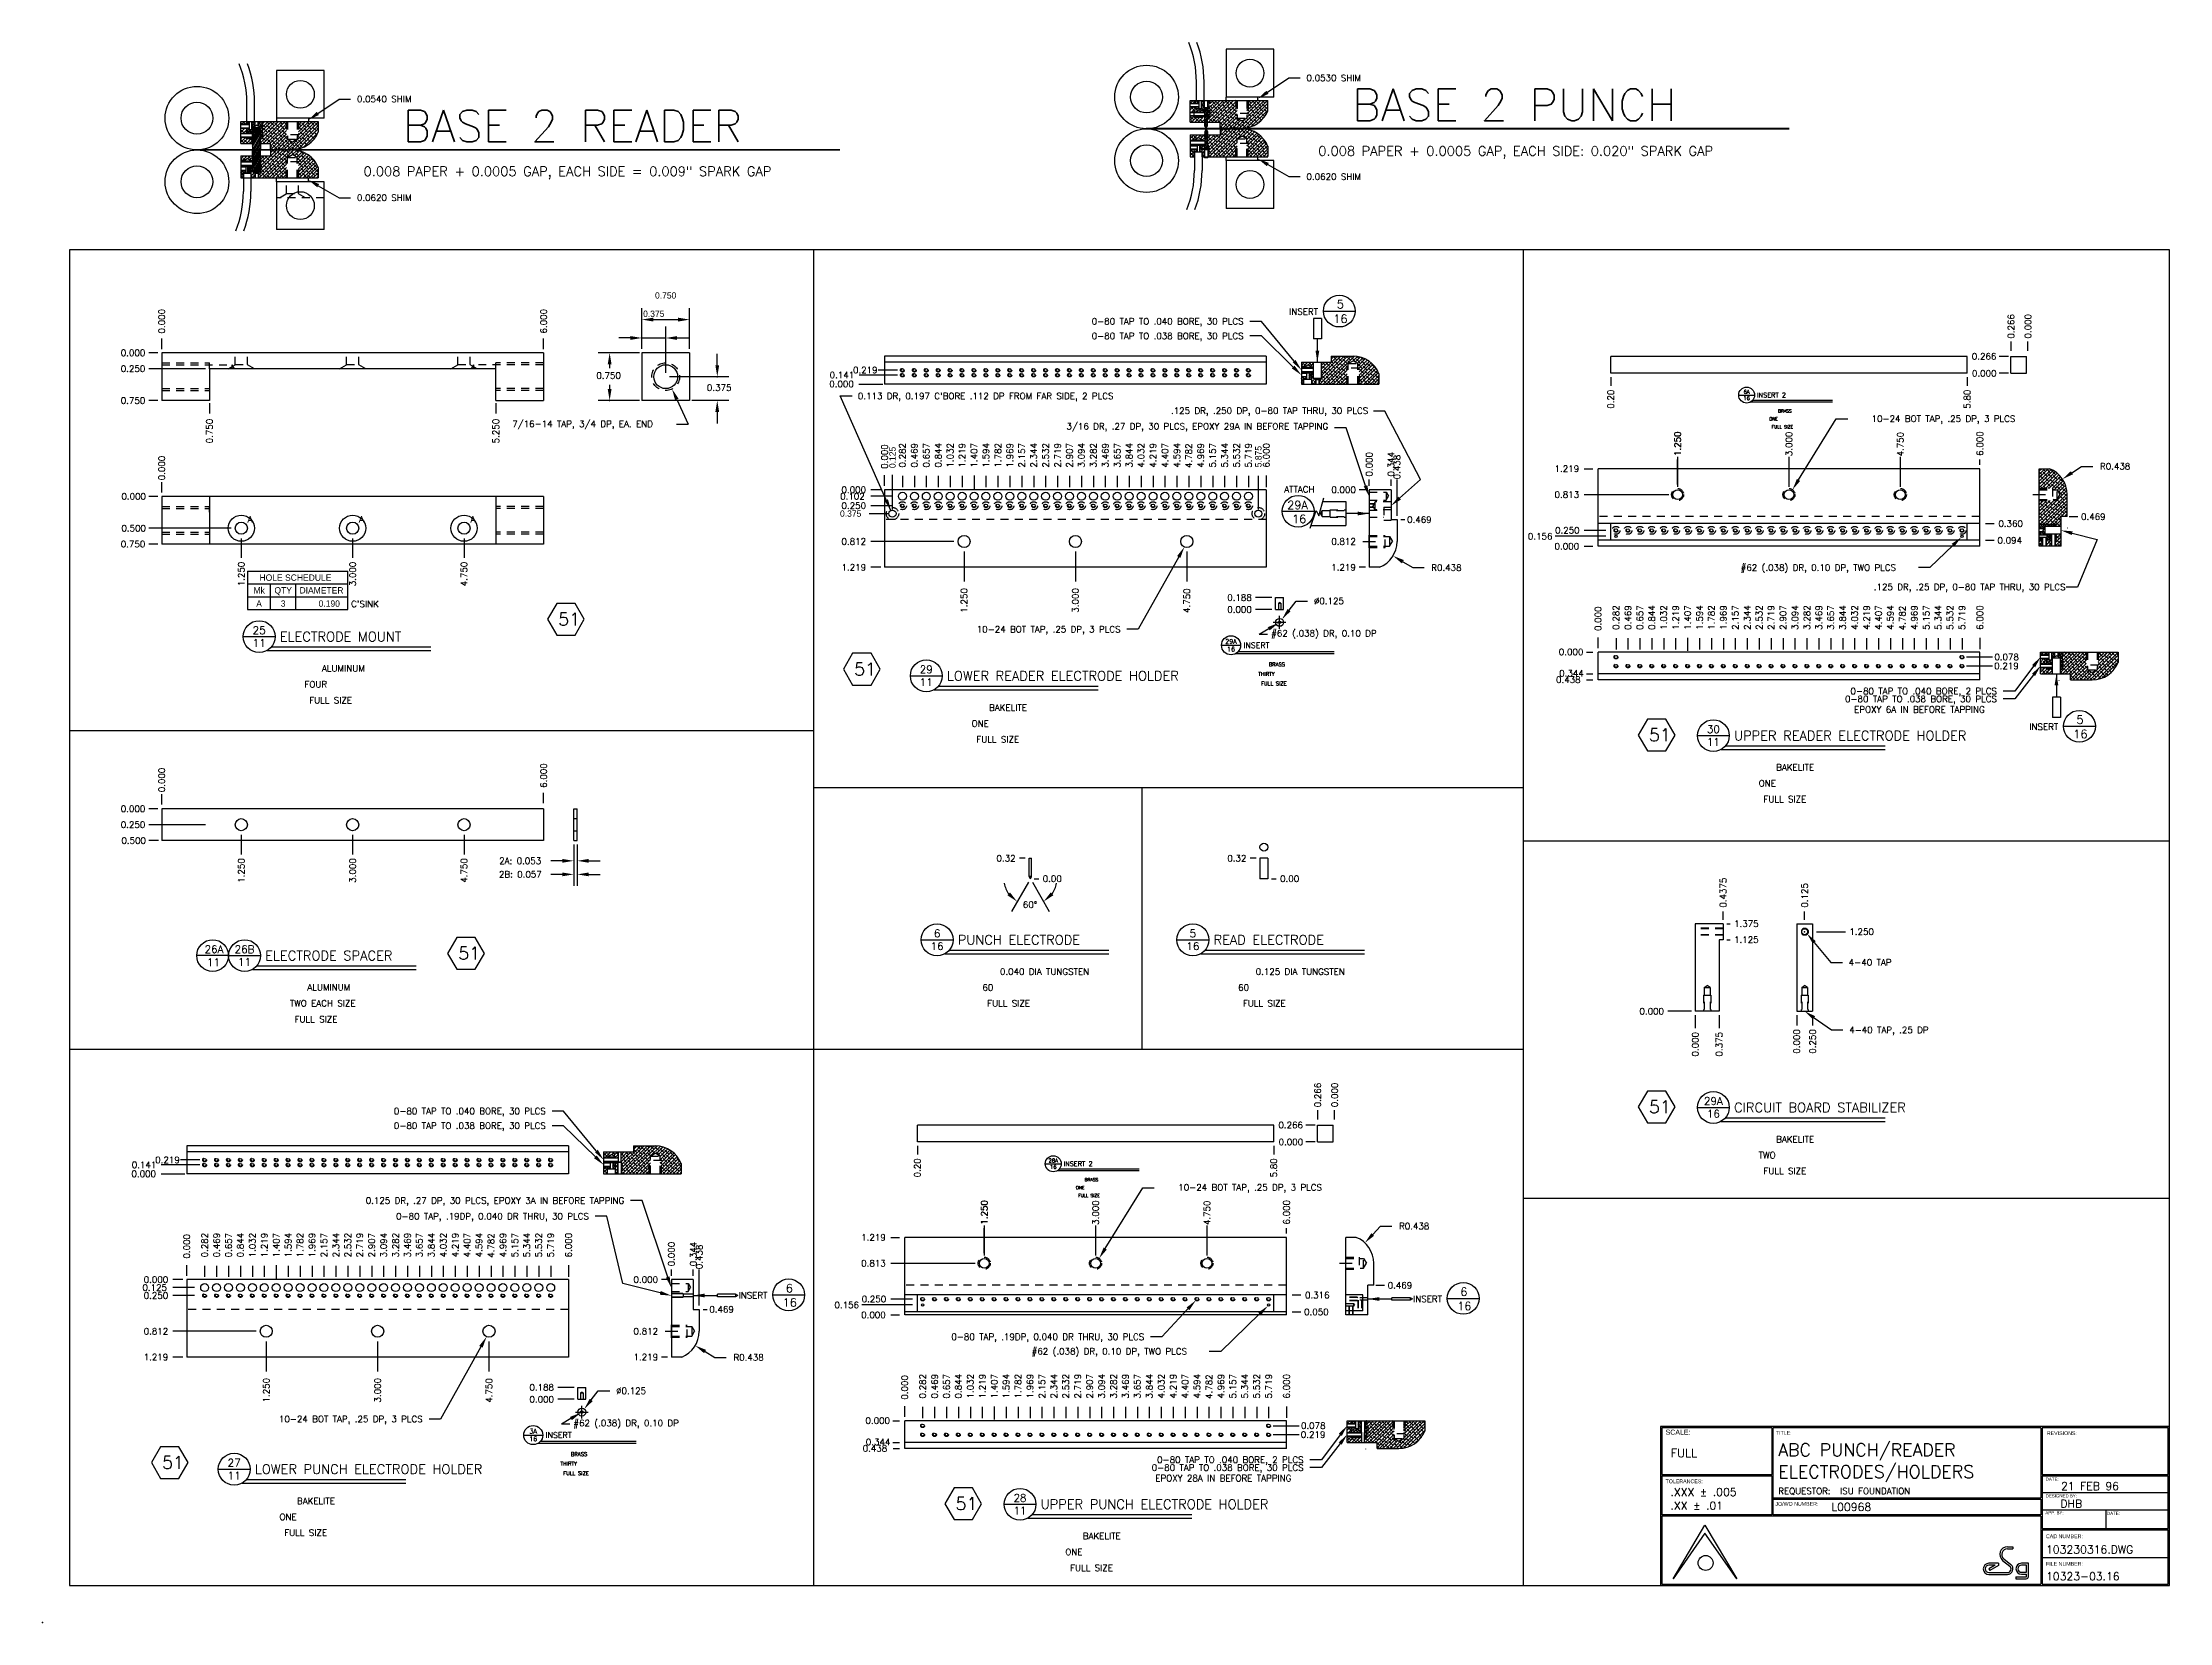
# Model space of a CAD drawing. Extents: x 0.7 to 34.2, y 0.4 to 25.3.
import ezdxf
from ezdxf.enums import TextEntityAlignment as Align

# ---------------------------------------------------------------- set-up
doc = ezdxf.new("R2010")
doc.units = 0
doc.header["$MEASUREMENT"] = 0
doc.linetypes.add('HIDDEN2', pattern=[0.1875, 0.125, -0.0625])
doc.layers.get('0').update_dxf_attribs({"linetype": 'CONTINUOUS'})
doc.layers.get('DEFPOINTS').update_dxf_attribs({"linetype": 'CONTINUOUS'})
for name, color, linetype in [('BORDER', 5, 'CONTINUOUS'), ('DATUM', 2, 'CONTINUOUS'), ('DIM', 1, 'CONTINUOUS'), ('HATCH', 2, 'CONTINUOUS'), ('NFHIDDEN', 6, 'HIDDEN2'), ('OBJECT', 3, 'CONTINUOUS'), ('TEXT', 1, 'CONTINUOUS')]:
    doc.layers.add(name, color=color, linetype=linetype)
doc.styles.add('FADD', font='fadd')
doc.styles.add('ROMANS', font='romans')
doc.styles.add('SIMPLEX', font='simplex')
doc.styles.add('TITLE', font='italic')
doc.dimstyles.get("Standard").update_dxf_attribs({"dimtxt": 0.1, "dimasz": 0.18, "dimexe": 0.18, "dimexo": 0.0625, "dimgap": 0.1, "dimtad": 0, "dimtih": 1, "dimtoh": 1, "dimdec": 3, "dimzin": 0, "dimdsep": 46, "dimtxsty": 'Standard', "dimcen": 0.1, "dimclrd": 256, "dimclre": 256, "dimclrt": 256, "dimadec": 0, "dimazin": 0, "dimtfac": 0.8, "dimtofl": 0, "dimtmove": 2, "dimatfit": 3, "dimfxl": 1, "dimtolj": 1, "dimtzin": 0, "dimarcsym": 0})

msp = doc.modelspace()

# ---------------------------------------------------------------- texts
at = {"layer": 'DIM', "style": 'SIMPLEX'}
for s, height, p in [('BASE 2 PUNCH', 0.5, (21.3214, 24.0477)), ('BASE 2 READER', 0.5, (6.399, 23.7154)), ('0.266', 0.1, (31.0585, 20.2934)), ('0.141', 0.1, (13.1092, 19.9999)), ('0.219', 0.1, (13.4771, 20.0779)), ('0.000', 0.1, (13.1035, 19.8592)), ('0.469', 0.1, (22.1845, 17.7275)), ('#62 (.038) DR, 0.10 DP', 0.1, (20.0473, 15.9402)), ('0.000', 0.1, (24.5687, 15.6472)), ('0.344', 0.1, (24.5742, 15.3109)), ('0.219', 0.1, (31.4103, 15.4275)), ('0.078', 0.1, (31.4128, 15.5681)), ('0.438', 0.1, (24.5242, 15.2097)), ('0.00', 0.1, (16.4574, 12.0822)), ('0.00', 0.1, (20.1878, 12.0822)), ('1.375', 0.1, (27.3228, 11.3736)), ('1.125', 0.1, (27.3228, 11.1236)), ('1.250', 0.1, (29.1338, 11.2486)), ('0.266', 0.1, (20.1624, 8.2086)), ('0.219', 0.1, (2.5115, 7.6612)), ('0.000', 0.1, (2.1379, 7.4424)), ('0.141', 0.1, (2.1436, 7.5832)), ('0.469', 0.1, (11.2189, 5.3107)), ('#62 (.038) DR, 0.10 DP, TWO PLCS', 0.1, (16.283, 4.6515)), ('#62 (.038) DR, 0.10 DP', 0.1, (9.0816, 3.5235)), ('0.000', 0.1, (13.6726, 3.5625)), ('0.219', 0.1, (20.5142, 3.3427)), ('0.078', 0.1, (20.5167, 3.4833)), ('0.438', 0.1, (13.6282, 3.125)), ('0.344', 0.1, (13.6782, 3.2261))]:
    msp.add_text(s, height=height, dxfattribs=at).set_placement(p)
for s, p in [('0.000', (2.6641, 20.7035)), ('6.000', (8.6641, 20.7035)), ('0.266', (31.7259, 20.6223)), ('1.250', (26.485, 18.7803)), ('6.000', (31.235, 18.7803)), ('0.000', (2.6641, 18.3954)), ('0.000', (14.022, 18.5768)), ('0.000', (21.6386, 18.4548)), ('0.344', (21.9823, 18.4548)), ('0.438', (22.0761, 18.4104)), ('0.000', (25.235, 16.0264)), ('0.000', (2.6641, 13.4911)), ('6.000', (8.6641, 13.5607)), ('0.4375', (27.2003, 11.6768)), ('0.125', (28.4814, 11.6768)), ('0.266', (20.8298, 8.5375)), ('1.250', (15.5889, 6.6955)), ('6.000', (20.3389, 6.6955)), ('0.000', (3.0563, 6.1601)), ('0.000', (10.6729, 6.0381)), ('0.344', (11.0167, 6.0381)), ('0.438', (11.1104, 5.9936)), ('0.000', (14.3389, 3.9416))]:
    msp.add_text(s, height=0.1, rotation=90, dxfattribs=at).set_placement(p)
for s, p in [('0.000', (31.9916, 21.0102)), ('0.20', (25.435, 19.8208)), ('5.80', (31.035, 19.8208)), ('0.750', (3.4141, 19.3618)), ('5.250', (7.9141, 19.3618)), ('1.250', (26.485, 19.1604)), ('3.000', (28.235, 19.1604)), ('4.750', (29.985, 19.1561)), ('0.282', (14.3038, 18.9812)), ('0.469', (14.4913, 18.9812)), ('0.657', (14.6788, 18.9812)), ('0.844', (14.8663, 18.9812)), ('1.032', (15.0538, 18.9812)), ('1.219', (15.2413, 18.9812)), ('1.407', (15.4288, 18.9812)), ('1.594', (15.6163, 18.9812)), ('1.782', (15.8038, 18.9812)), ('1.969', (15.9913, 18.9812)), ('2.157', (16.1788, 18.9812)), ('2.344', (16.3663, 18.9812)), ('2.532', (16.5538, 18.9812)), ('2.719', (16.7413, 18.9812)), ('2.907', (16.9288, 18.9812)), ('3.094', (17.1163, 18.9812)), ('3.282', (17.3038, 18.9812)), ('3.469', (17.4913, 18.9812)), ('3.657', (17.6788, 18.9812)), ('3.844', (17.8663, 18.9812)), ('4.032', (18.0538, 18.9812)), ('4.219', (18.2413, 18.9812)), ('4.407', (18.4288, 18.9812)), ('4.594', (18.6163, 18.9812)), ('4.782', (18.8038, 18.974)), ('4.969', (18.9913, 18.9812)), ('5.157', (19.1788, 18.9812)), ('5.344', (19.3663, 18.9812)), ('5.532', (19.5538, 18.9812)), ('5.719', (19.7413, 18.9812)), ('6.000', (20.022, 18.9812)), ('1.250', (3.9141, 17.1154)), ('3.000', (5.6641, 17.1154)), ('4.750', (7.4141, 17.1154)), ('1.250', (15.272, 16.6998)), ('3.000', (17.022, 16.6998)), ('4.750', (18.772, 16.6955)), ('0.282', (25.5168, 16.4307)), ('0.469', (25.7043, 16.4307)), ('0.657', (25.8918, 16.4307)), ('0.844', (26.0793, 16.4307)), ('1.032', (26.2668, 16.4307)), ('1.219', (26.4543, 16.4307)), ('1.407', (26.6418, 16.4307)), ('1.594', (26.8293, 16.4307)), ('1.782', (27.0168, 16.4307)), ('1.969', (27.2043, 16.4307)), ('2.157', (27.3918, 16.4307)), ('2.344', (27.5793, 16.4307)), ('2.532', (27.7668, 16.4307)), ('2.719', (27.9543, 16.4307)), ('2.907', (28.1418, 16.4307)), ('3.094', (28.3293, 16.4307)), ('3.282', (28.5168, 16.4307)), ('3.469', (28.7043, 16.4307)), ('3.657', (28.8918, 16.4307)), ('3.844', (29.0793, 16.4307)), ('4.032', (29.2668, 16.4307)), ('4.219', (29.4543, 16.4307)), ('4.407', (29.6418, 16.4307)), ('4.594', (29.8293, 16.4307)), ('4.782', (30.0168, 16.4236)), ('4.969', (30.2043, 16.4307)), ('5.157', (30.3918, 16.4307)), ('5.344', (30.5793, 16.4307)), ('5.532', (30.7668, 16.4307)), ('5.719', (30.9543, 16.4307)), ('6.000', (31.235, 16.4307)), ('1.250', (3.9141, 12.4541)), ('3.000', (5.6641, 12.4541)), ('4.750', (7.4141, 12.4541)), ('0.000', (26.7628, 9.7224)), ('0.375', (27.1378, 9.7224)), ('0.000', (28.3564, 9.7663)), ('0.250', (28.6064, 9.7663)), ('0.000', (21.0956, 8.9255)), ('0.20', (14.5389, 7.736)), ('5.80', (20.139, 7.736)), ('1.250', (15.5889, 7.0757)), ('3.000', (17.3389, 7.0757)), ('4.750', (19.0889, 7.0714)), ('0.282', (3.3382, 6.5644)), ('0.469', (3.5257, 6.5644)), ('0.657', (3.7132, 6.5644)), ('0.844', (3.9007, 6.5644)), ('1.032', (4.0882, 6.5644)), ('1.219', (4.2757, 6.5644)), ('1.407', (4.4632, 6.5644)), ('1.594', (4.6507, 6.5644)), ('1.782', (4.8382, 6.5644)), ('1.969', (5.0257, 6.5644)), ('2.157', (5.2132, 6.5644)), ('2.344', (5.4007, 6.5644)), ('2.532', (5.5882, 6.5644)), ('2.719', (5.7757, 6.5644)), ('2.907', (5.9632, 6.5644)), ('3.094', (6.1507, 6.5644)), ('3.282', (6.3382, 6.5644)), ('3.469', (6.5257, 6.5644)), ('3.657', (6.7132, 6.5644)), ('3.844', (6.9007, 6.5644)), ('4.032', (7.0882, 6.5644)), ('4.219', (7.2757, 6.5644)), ('4.407', (7.4632, 6.5644)), ('4.594', (7.6507, 6.5644)), ('4.782', (7.8382, 6.5573)), ('4.969', (8.0257, 6.5644)), ('5.157', (8.2132, 6.5644)), ('5.344', (8.4007, 6.5644)), ('5.532', (8.5882, 6.5644)), ('5.719', (8.7757, 6.5644)), ('6.000', (9.0563, 6.5644)), ('1.250', (4.3063, 4.283)), ('3.000', (6.0563, 4.283)), ('4.750', (7.8063, 4.2788)), ('0.282', (14.6208, 4.346)), ('0.469', (14.8083, 4.346)), ('0.657', (14.9958, 4.346)), ('0.844', (15.1833, 4.346)), ('1.032', (15.3708, 4.346)), ('1.219', (15.5583, 4.346)), ('1.407', (15.7458, 4.346)), ('1.594', (15.9333, 4.346)), ('1.782', (16.1208, 4.346)), ('1.969', (16.3083, 4.346)), ('2.157', (16.4958, 4.346)), ('2.344', (16.6833, 4.346)), ('2.532', (16.8708, 4.346)), ('2.719', (17.0583, 4.346)), ('2.907', (17.2458, 4.346)), ('3.094', (17.4333, 4.346)), ('3.282', (17.6208, 4.346)), ('3.469', (17.8083, 4.346)), ('3.657', (17.9958, 4.346)), ('3.844', (18.1833, 4.346)), ('4.032', (18.3708, 4.346)), ('4.219', (18.5583, 4.346)), ('4.407', (18.7458, 4.346)), ('4.594', (18.9333, 4.346)), ('4.782', (19.1208, 4.3388)), ('4.969', (19.3083, 4.346)), ('5.157', (19.4958, 4.346)), ('5.344', (19.6833, 4.346)), ('5.532', (19.8708, 4.346)), ('5.719', (20.0583, 4.346)), ('6.000', (20.3389, 4.346))]:
    msp.add_text(s, height=0.1, rotation=90, dxfattribs=at).set_placement(p, align=Align.RIGHT)
for s, p in [('0.000', (2.3556, 20.3498)), ('0.250', (2.3556, 20.0998)), ('0.000', (31.4464, 20.0276)), ('0.750', (2.3556, 19.5998)), ('1.219', (24.8873, 18.5275)), ('0.000', (2.3656, 18.0924)), ('0.102', (13.6611, 18.0942)), ('0.000', (13.6815, 18.1962)), ('0.000', (21.3788, 18.1962)), ('0.813', (24.8873, 18.1212)), ('0.250', (13.6815, 17.9462)), ('0.360', (31.8616, 17.6641)), ('0.469', (33.1601, 17.7728)), ('0.750', (2.3556, 17.3423)), ('0.500', (2.3656, 17.5924)), ('0.812', (13.6815, 17.3837)), ('0.812', (21.3788, 17.3837)), ('0.156', (24.4678, 17.465)), ('0.000', (24.8873, 17.3087)), ('0.250', (24.8945, 17.5587)), ('0.094', (31.8473, 17.4)), ('1.219', (13.6815, 16.9775)), ('1.219', (21.3788, 16.9775)), ('0.188', (19.7439, 16.5018)), ('0.000', (19.7439, 16.3141)), ('0.000', (2.3556, 13.181)), ('0.250', (2.3556, 12.931)), ('0.500', (2.3656, 12.6811)), ('0.32', (16.0317, 12.4026)), ('0.32', (19.659, 12.4026)), ('0.000', (26.2216, 9.9986)), ('0.000', (20.5504, 7.9429)), ('1.219', (13.9912, 6.4427)), ('0.813', (13.9912, 6.0365)), ('0.125', (2.6954, 5.6545)), ('0.000', (2.7158, 5.7795)), ('0.000', (10.4131, 5.7795)), ('0.469', (22.264, 5.688)), ('0.250', (2.7158, 5.5295)), ('0.156', (13.5717, 5.3802)), ('0.250', (13.9985, 5.474)), ('0.050', (20.9513, 5.2712)), ('0.316', (20.9655, 5.5354)), ('0.812', (2.7158, 4.967)), ('0.812', (10.4131, 4.967)), ('0.000', (13.9912, 5.224)), ('1.219', (2.7158, 4.5607)), ('1.219', (10.4131, 4.5607)), ('0.188', (8.7782, 4.0851)), ('0.000', (8.7782, 3.8973))]:
    msp.add_text(s, height=0.1, dxfattribs=at).set_placement(p, align=Align.RIGHT)
at = {"layer": 'DIM', "linetype": 'ByBlock', "style": 'SIMPLEX'}
for s, p in [('0.750', (9.6358, 20.0427)), ('0.375', (11.3736, 19.851))]:
    msp.add_text(s, height=0.1, dxfattribs=at).set_placement(p, align=Align.MIDDLE_CENTER)
at = {"layer": 'DIM', "style": 'SIMPLEX'}
msp.add_text('7/16-14 TAP, 3/4 DP, EA. END', height=0.1, dxfattribs=at).set_placement((8.1216, 19.2827), align=Align.MIDDLE_LEFT)
for p in [(4.0029, 17.7811), (5.7529, 17.7811), (7.5029, 17.7811)]:
    msp.add_text('A', height=0.1, dxfattribs=at).set_placement(p, align=Align.MIDDLE)
at = {"layer": 'OBJECT', "style": 'SIMPLEX'}
for s, height, p in [('51', 0.2, (8.8438, 16.1125)), ('51', 0.2, (13.4941, 15.3279)), ('51', 0.2, (25.9845, 14.2924)), ('26A', 0.12, (3.2859, 10.9637)), ('51', 0.2, (7.2742, 10.8606)), ('11', 0.12, (3.3244, 10.7575)), ('51', 0.2, (25.9845, 8.4461)), ('51', 0.2, (2.6184, 2.855)), ('51', 0.2, (15.0885, 2.2077))]:
    msp.add_text(s, height=height, dxfattribs=at).set_placement(p)
at = {"layer": 'TEXT', "style": 'SIMPLEX'}
for s, p in [('0.0530 SHIM', (20.6034, 24.722)), ('0.0540 SHIM', (5.6809, 24.3897)), ('0.0620 SHIM', (20.6034, 23.1695)), ('0.0620 SHIM', (5.6809, 22.8372)), ('4-40 TAP', (29.1244, 10.8163)), ('4-40 TAP, .25 DP', (29.1319, 9.7551))]:
    msp.add_text(s, height=0.1, dxfattribs=at).set_placement(p, align=Align.MIDDLE_LEFT)
for s, height, p in [('0.008 PAPER + 0.0005 GAP, EACH SIDE: 0.020" SPARK GAP', 0.15, (20.7887, 23.4975)), ('0.008 PAPER + 0.0005 GAP, EACH SIDE = 0.009" SPARK GAP', 0.15, (5.7858, 23.1779)), ('INSERT ', 0.1, (20.331, 20.9972)), ('5', 0.13, (21.0805, 21.0984)), ('16', 0.13, (21.0244, 20.8703)), ("0.113 DR, 0.197 C'BORE .112 DP FROM FAR SIDE, 2 PLCS", 0.1, (13.5534, 19.6703)), ('ATTACH', 0.1, (20.2534, 18.2037)), ('29A', 0.13, (20.3005, 17.9419)), ('16', 0.13, (20.3773, 17.7234)), ('#62 (.038) DR, 0.10 DP, TWO PLCS', 0.1, (27.4248, 16.9731)), ("C'SINK", 0.1, (5.5894, 16.4021)), ('INSERT ', 0.1, (31.9616, 14.4701)), ('16', 0.13, (32.6551, 14.3432)), ('5', 0.13, (32.7039, 14.5677)), ('6', 0.13, (12.4212, 5.6287)), ('6', 0.13, (23.0204, 5.5737)), ('INSERT ', 0.1, (11.6789, 5.5311)), ('16', 0.13, (12.3723, 5.4042)), ('INSERT ', 0.1, (22.2781, 5.4761)), ('16', 0.13, (22.9716, 5.3492))]:
    msp.add_text(s, height=height, dxfattribs=at).set_placement(p)
for s, p in [('0-80 TAP TO .040 BORE, 30 PLCS', (19.6148, 20.8947)), ('0-80 TAP TO .038 BORE, 30 PLCS', (19.6148, 20.6649)), ('.125 DR, .250 DP, 0-80 TAP THRU, 30 PLCS', (21.5723, 19.4893)), ('10-24 BOT TAP, .25 DP, 3 PLCS', (31.7426, 19.3632)), ('3/16 DR, .27 DP, 30 PLCS, EPOXY 29A IN BEFORE TAPPING', (20.9453, 19.2441)), ('.125 DR, .25 DP, 0-80 TAP THRU, 30 PLCS', (32.531, 16.7188)), ('10-24 BOT TAP, .25 DP, 3 PLCS', (17.6801, 16.0538)), ('0-80 TAP TO .040 BORE, 2 PLCS', (31.4532, 15.0812)), ('0-80 TAP TO .038 BORE, 30 PLCS', (31.453, 14.9583)), ('EPOXY 6A IN BEFORE TAPPING', (31.2623, 14.7923)), ('0-80 TAP TO .040 BORE, 30 PLCS', (8.6492, 8.478)), ('0-80 TAP TO .038 BORE, 30 PLCS', (8.6492, 8.2482)), ('0.125 DR, .27 DP, 30 PLCS, EPOXY 3A IN BEFORE TAPPING', (9.8819, 7.0725)), ('10-24 BOT TAP, .25 DP, 3 PLCS', (20.8466, 7.2784)), ('0-80 TAP, .19DP, 0.040 DR THRU, 30 PLCS', (9.3261, 6.8256)), ('0-80 TAP, .19DP, 0.040 DR THRU, 30 PLCS', (18.052, 4.9296)), ('10-24 BOT TAP, .25 DP, 3 PLCS', (6.7145, 3.637)), ('0-80 TAP TO .040 BORE, 2 PLCS', (20.5571, 2.9964)), ('0-80 TAP TO .038 BORE, 30 PLCS', (20.557, 2.8736)), ('EPOXY 28A IN BEFORE TAPPING', (20.3662, 2.7076))]:
    msp.add_text(s, height=0.1, dxfattribs=at).set_placement(p, align=Align.MIDDLE_RIGHT)

# ---------------------------------------------------------------- blocks, each defined once
blk = doc.blocks.new('T-BLK')
for p, q in [((-7.799, 0.116), (-7.299, 0.959)), ((-7.299, 0.834), (-7.799, 0.116)), ((-7.299, 0.959), (-6.799, 0.116)), ((-6.799, 0.116), (-7.299, 0.834)), ((-2.688, 0.361), (-2.837, 0.361)), ((-2.688, 0.361), (-2.688, 0.326)), ((-2.621, 0.407), (-2.51, 0.318)), ((-2.602, 0.43), (-2.491, 0.342)), ((-2.547, 0.618), (-2.458, 0.618)), ((-2.547, 0.588), (-2.458, 0.588)), ((-2.458, 0.618), (-2.458, 0.588)), ((-2.214, 0.361), (-2.325, 0.361)), ((-2.214, 0.154), (-2.214, 0.361)), ((-2.738, 0.331), (-2.837, 0.273)), ((-2.738, 0.331), (-2.837, 0.331)), ((-2.837, 0.273), (-2.822, 0.247)), ((-2.837, 0.214), (-2.547, 0.214)), ((-2.837, 0.184), (-2.547, 0.184)), ((-2.688, 0.326), (-2.822, 0.247)), ((-2.411, 0.146), (-2.252, 0.146)), ((-2.411, 0.146), (-2.411, 0.116)), ((-2.411, 0.116), (-2.252, 0.116)), ((-2.244, 0.331), (-2.325, 0.331)), ((-2.325, 0.219), (-2.244, 0.219)), ((-2.325, 0.189), (-2.244, 0.189)), ((-2.244, 0.219), (-2.244, 0.331)), ((-2.244, 0.154), (-2.244, 0.189))]:
    blk.add_line(p, q)
blk.add_circle((-7.289, 0.366), 0.117)
for centre, radius, start, end in [((-2.837, 0.273), 0.0887, 90, 270), ((-2.547, 0.5), 0.119, 90, 231.3801), ((-2.547, 0.5), 0.0887, 90, 231.3801), ((-2.547, 0.273), 0.0887, 270, 51.3801), ((-2.325, 0.275), 0.086, 90, 270), ((-2.837, 0.273), 0.0587, 90, 270), ((-2.547, 0.273), 0.0587, 270, 51.3801), ((-2.325, 0.275), 0.056, 90, 270), ((-2.252, 0.154), 0.0379, 270, 0), ((-2.252, 0.154), 0.00793, 270, 0)]:
    blk.add_arc(centre, radius, start, end)
at = {"layer": 'BORDER'}
for p, q in [((-6.25, 2.49), (-6.25, 1.758)), ((-6.23, 2.49), (-6.23, 1.391)), ((-2.02, 2.49), (-2.02, 1.391)), ((-2, 2.49), (-2, 1.758)), ((-7.979, 1.758), (-6.25, 1.758)), ((-7.979, 1.738), (-6.25, 1.738)), ((-6.25, 1.738), (-6.25, 1.121)), ((-2, 1.758), (-0.019, 1.758)), ((-2, 1.738), (-0.019, 1.738)), ((-2, 1.738), (-2, 0.907)), ((-6.23, 1.391), (-2.02, 1.391)), ((-6.23, 1.371), (-2.02, 1.371)), ((-6.23, 1.371), (-6.23, 1.121)), ((-2.02, 1.371), (-2.02, 1.121)), ((-6.25, 1.121), (-7.979, 1.121)), ((-2.02, 1.101), (-7.979, 1.101)), ((-2.02, 1.121), (-6.23, 1.121)), ((-2.02, 1.101), (-2.02, 0.03)), ((-2, 0.907), (-0.019, 0.907)), ((-2, 0.887), (-0.019, 0.887)), ((-2, 0.887), (-2, 0.03))]:
    blk.add_line(p, q, dxfattribs=at)
for points in [[(0.001, 0.01), (0.001, 2.51), (-7.999, 2.51), (-7.999, 0.01), (0.001, 0.01)], [(-6.25, 2.49), (-7.979, 2.49), (-7.979, 1.758)], [(-2.02, 2.49), (-6.23, 2.49)], [(-0.019, 1.758), (-0.019, 2.49), (-2, 2.49)], [(-7.979, 1.738), (-7.979, 1.121)], [(-0.019, 0.907), (-0.019, 1.738)], [(-7.979, 1.101), (-7.979, 0.03), (-2.02, 0.03)], [(-0.019, 0.03), (-0.019, 0.887)], [(-2, 0.03), (-0.019, 0.03)]]:
    blk.add_lwpolyline(points, dxfattribs=at)
at = {"layer": 'TEXT', "color": 2}
for p, q in [((-0.019, 1.466), (-2, 1.466)), ((-2, 1.201), (-0.019, 1.201)), ((-1, 1.201), (-1, 0.907)), ((-2, 0.454), (-0.019, 0.454))]:
    blk.add_line(p, q, dxfattribs=at)
at = {"style": 'SIMPLEX'}
for s, height, p in [('.XXX %%P .005', 0.125, (-7.84, 1.418)), ('REQUESTOR:', 0.1, (-6.147, 1.446)), ('.XX %%P .01', 0.125, (-7.84, 1.204))]:
    blk.add_text(s, height=height, dxfattribs=at).set_placement(p)
for tag, p, height in [('DWG_:_ACT', (-7.835, 2.028), 0.13), ('FLINE_TITLE', (-6.146, 2.044), 0.2), ('SLINE_TITLE', (-6.146, 1.7), 0.2), ('REQUESTOR', (-5.175, 1.446), 0.1), ('DESN', (-1.714, 1.235), 0.125), ('DATE', (-1.703, 1.511), 0.125), ('J.O.N.', (-5.313, 1.184), 0.125), ('CAD_NUMBER', (-1.94, 0.515), 0.125), ('FILE_NUMBER', (-1.939, 0.094), 0.125)]:
    blk.add_attdef(tag, p, '', height=height, dxfattribs=at)
at = {"color": 7, "style": 'TITLE', "flags": 2}
for tag, p, height in [('TOP_LINE_LOGO', (-6.697, 0.777), 0.17), ('BOTTOM_LINE_LOGO', (-6.693, 0.157), 0.125)]:
    blk.add_attdef(tag, p, '', height=height, dxfattribs=at)
at = {"style": 'SIMPLEX', "flags": 2}
for tag, p, height in [('SECOND_LOGO_LINE', (-6.691, 0.394), 0.085), ('FIRST_LOGO_LINE', (-6.69, 0.552), 0.1)]:
    blk.add_attdef(tag, p, '', height=height, dxfattribs=at)
at = {"layer": 'TEXT'}
for s, height, p in [('SCALE:', 0.08, (-7.918, 2.382)), ('TITLE:', 0.06, (-6.185, 2.381)), ('REVISIONS:', 0.06, (-1.927, 2.376)), ('TOLERANCES:', 0.06, (-7.918, 1.619)), ('DATE:', 0.05, (-1.944, 1.658)), ('DESIGNED BY:', 0.05, (-1.944, 1.396)), ('JO/WO NUMBER:', 0.06, (-6.192, 1.264)), ('APP. BY:', 0.05, (-1.95, 1.13)), ('DATE:', 0.05, (-0.981, 1.12)), ('CAD NUMBER:', 0.06, (-1.94, 0.755)), ('FILE NUMBER:', 0.06, (-1.939, 0.322))]:
    blk.add_text(s, height=height, dxfattribs=at).set_placement(p)
blk = doc.blocks.new('*D23')
at = {"linetype": 'ByBlock', "transparency": 16777216}
for p, q in [((10.158, 20.462), (10.158, 21.102)), ((10.908, 20.462), (10.908, 21.102)), ((10.338, 20.922), (10.728, 20.922))]:
    blk.add_line(p, q, dxfattribs=at)
for points in [[(10.338, 20.952), (10.338, 20.892), (10.158, 20.922)], [(10.728, 20.952), (10.728, 20.892), (10.908, 20.922)]]:
    blk.add_solid(points, dxfattribs=at)
at = {"layer": 'DEFPOINTS', "color": 0, "linetype": 'ByBlock', "transparency": 16777216}
for p in [(10.908, 20.922), (10.158, 20.4), (10.908, 20.4)]:
    blk.add_point(p, dxfattribs=at)
at = {"linetype": 'ByBlock', "transparency": 16777216, "insert": (10.533, 21.302), "char_height": 0.1, "attachment_point": 5}
blk.add_mtext('\\A1;0.750', dxfattribs=at)
blk = doc.blocks.new('*D24')
at = {"linetype": 'ByBlock', "transparency": 16777216}
for p, q in [((10.158, 20.462), (10.158, 20.813)), ((10.533, 20.087), (10.533, 20.813)), ((9.978, 20.633), (9.798, 20.633)), ((10.158, 20.633), (10.533, 20.633)), ((10.713, 20.633), (10.893, 20.633))]:
    blk.add_line(p, q, dxfattribs=at)
for points in [[(9.978, 20.663), (9.978, 20.603), (10.158, 20.633)], [(10.713, 20.663), (10.713, 20.603), (10.533, 20.633)]]:
    blk.add_solid(points, dxfattribs=at)
at = {"layer": 'DEFPOINTS', "color": 0, "linetype": 'ByBlock', "transparency": 16777216}
for p in [(10.158, 20.4), (10.533, 20.633), (10.533, 20.025)]:
    blk.add_point(p, dxfattribs=at)
at = {"linetype": 'ByBlock', "transparency": 16777216, "insert": (10.346, 21.013), "char_height": 0.1, "attachment_point": 5}
blk.add_mtext('\\A1;0.375', dxfattribs=at)
blk = doc.blocks.new('HOLEHDR')
at = {"layer": 'DATUM'}
for p, q in [((0, 0), (0, -4)), ((0, 0), (15.778173, 0)), ((15.778173, -4), (15.778173, 0)), ((0, -2), (15.778173, -2)), ((3.638889, -4), (3.638889, -2)), ((7.583333, -4), (7.583333, -2)), ((0, -4), (15.778173, -4))]:
    blk.add_line(p, q, dxfattribs=at)
at = {"layer": 'DATUM', "style": 'FADD'}
for s, p in [('Mk', (0.944445, -3.5)), ('HOLE SCHEDULE', (1.888889, -1.5)), ('QTY', (4.236111, -3.5)), ('DIAMETER', (8.180556, -3.5))]:
    blk.add_text(s, height=1, dxfattribs=at).set_placement(p)
blk = doc.blocks.new('HOLES')
at = {"layer": 'DATUM'}
for p, q in [((0, 0), (0, -2)), ((3.638889, -2), (3.638889, 0)), ((7.583333, -2), (7.583333, 0)), ((15.777778, -2), (15.777778, 0)), ((0, -2), (15.777778, -2))]:
    blk.add_line(p, q, dxfattribs=at)
at = {"layer": 'DATUM', "style": 'FADD'}
for tag, p in [('MK', (1.819444, -1.586582)), ('QTY', (5.611111, -1.586582))]:
    blk.add_attdef(tag, text='', height=1, dxfattribs=at).set_placement(p, align=Align.CENTER)
blk.add_attdef('SIZE', text='', height=1, dxfattribs=at).set_placement((14.525794, -1.586582), align=Align.RIGHT)
blk = doc.blocks.new('P-TITLE')
at = {"layer": 'OBJECT'}
for p, q in [((-1.562, -0.638), (-1.062, -0.638)), ((1.387, -0.862), (-1.188, -0.862)), ((-1.113, -0.8), (1.387, -0.8))]:
    blk.add_line(p, q, dxfattribs=at)
blk.add_circle((-1.312, -0.638), 0.25, dxfattribs=at)
at = {"layer": 'OBJECT', "style": 'ROMANS'}
for tag, p in [('NO.', (-1.312, -0.538)), ('PAGE', (-1.312, -0.738))]:
    blk.add_attdef(tag, text='', height=0.12, dxfattribs=at).set_placement(p, align=Align.MIDDLE)
for tag, p, height in [('DESCRIPTION', (-0.988, -0.712), 0.15), ('#_REQUIRED', (-0.6, -1.438), 0.1), ('MATERIAL', (-0.325, -1.188), 0.1), ('SCALE', (-0.525, -1.688), 0.1)]:
    blk.add_attdef(tag, p, '', height=height, dxfattribs=at)
at = {"layer": 'OBJECT', "style": 'ROMANS', "flags": 2}
for tag, p in [('MATERIAL:', (-1.163, -1.188)), ('SCALE:', (-1.163, -1.688)), ('REQD:', (-1.163, -1.438))]:
    blk.add_attdef(tag, p, '', height=0.1, dxfattribs=at)
blk = doc.blocks.new('*X6')
at = {"color": 0}
for p, q in [((18.525, 28.138), (18.523, 28.143)), ((18.536, 28.083), (18.534, 28.086)), ((18.543, 28.07), (18.536, 28.083)), ((18.544, 28.143), (18.538, 28.153)), ((18.547, 28.138), (18.544, 28.143)), ((18.557, 28.083), (18.554, 28.088)), ((18.566, 28.143), (18.556, 28.16)), ((18.566, 28.068), (18.557, 28.083)), ((18.569, 28.138), (18.566, 28.143)), ((18.58, 28.156), (18.578, 28.16)), ((18.587, 28.143), (18.585, 28.148)), ((18.59, 28.138), (18.587, 28.143)), ((18.6, 28.083), (18.598, 28.088)), ((18.609, 28.143), (18.599, 28.16)), ((18.648, 28.001), (18.6, 28.083)), ((18.612, 28.138), (18.609, 28.143)), ((18.622, 28.083), (18.619, 28.088)), ((18.627, 28.15), (18.621, 28.16)), ((18.622, 28.083), (18.622, 28.083)), ((18.634, 28.138), (18.631, 28.142)), ((18.644, 28.083), (18.641, 28.088)), ((18.648, 28.151), (18.643, 28.16)), ((18.648, 28.076), (18.644, 28.083)), ((18.524, 28.065), (18.523, 28.068)), ((18.535, 27.972), (18.523, 27.993)), ((18.527, 28.06), (18.524, 28.065)), ((18.537, 28.005), (18.534, 28.01)), ((18.539, 28.002), (18.537, 28.005)), ((18.553, 27.978), (18.544, 27.994)), ((18.549, 28.06), (18.548, 28.062)), ((18.559, 28.005), (18.556, 28.01)), ((18.566, 27.993), (18.559, 28.005)), ((18.621, 27.972), (18.604, 28.002)), ((18.618, 28.015), (18.608, 28.032)), ((18.632, 27.991), (18.623, 28.007)), ((18.636, 28.059), (18.627, 28.075)), ((18.643, 27.972), (18.637, 27.983)), ((18.648, 28.039), (18.641, 28.05))]:
    blk.add_line(p, q, dxfattribs=at)
blk = doc.blocks.new('*X7')
at = {"color": 0}
for p, q in [((18.46, 31.241), (18.52, 31.301)), ((18.46, 31.294), (18.467, 31.301)), ((18.509, 31.236), (18.46, 31.285)), ((18.46, 31.135), (18.471, 31.146)), ((18.463, 31.123), (18.46, 31.126)), ((18.486, 31.206), (18.469, 31.223)), ((18.471, 31.146), (18.476, 31.151)), ((18.473, 31.201), (18.478, 31.206)), ((18.478, 31.206), (18.573, 31.301)), ((18.491, 31.201), (18.486, 31.206)), ((18.511, 31.128), (18.495, 31.144)), ((18.501, 31.123), (18.506, 31.128)), ((18.506, 31.128), (18.523, 31.144)), ((18.516, 31.123), (18.511, 31.128)), ((18.556, 31.242), (18.522, 31.276)), ((18.562, 31.289), (18.551, 31.301)), ((18.582, 31.257), (18.626, 31.301)), ((18.602, 31.249), (18.601, 31.25)), ((18.641, 31.263), (18.604, 31.301)), ((18.618, 31.24), (18.679, 31.301)), ((18.648, 31.216), (18.69, 31.259)), ((18.651, 31.201), (18.648, 31.203)), ((18.648, 31.11), (18.683, 31.146)), ((18.648, 31.057), (18.68, 31.09)), ((18.68, 31.118), (18.652, 31.146)), ((18.68, 31.065), (18.654, 31.091)), ((18.69, 31.267), (18.657, 31.301)), ((18.685, 31.113), (18.68, 31.118)), ((18.68, 31.09), (18.685, 31.095)), ((18.69, 31.214), (18.681, 31.223)), ((18.685, 31.201), (18.69, 31.206)), ((18.69, 31.206), (18.69, 31.206)), ((18.73, 31.193), (18.838, 31.301)), ((18.73, 31.246), (18.785, 31.301)), ((18.73, 31.299), (18.732, 31.301)), ((18.747, 31.157), (18.73, 31.174)), ((18.732, 31.141), (18.891, 31.301)), ((18.8, 31.21), (18.734, 31.276)), ((18.74, 31.111), (18.735, 31.116)), ((18.735, 31.092), (18.74, 31.097)), ((18.74, 30.991), (19.144, 31.394)), ((18.74, 31.044), (19.091, 31.394)), ((18.74, 31.097), (19.038, 31.394)), ((18.774, 31.077), (18.74, 31.111)), ((18.759, 30.957), (19.197, 31.394)), ((18.827, 31.13), (18.76, 31.197)), ((18.774, 31.289), (18.763, 31.301)), ((18.853, 31.051), (18.787, 31.117)), ((18.812, 30.957), (19.25, 31.394)), ((18.88, 31.183), (18.813, 31.25)), ((18.853, 31.263), (18.816, 31.301)), ((18.906, 31.104), (18.84, 31.17)), ((18.865, 30.957), (19.302, 31.393)), ((18.933, 31.024), (18.866, 31.091)), ((18.933, 31.236), (18.869, 31.301)), ((18.959, 31.157), (18.893, 31.223)), ((18.918, 30.957), (19.197, 31.235)), ((18.986, 31.077), (18.92, 31.144)), ((18.929, 31.339), (18.985, 31.394)), ((18.929, 31.392), (18.932, 31.394)), ((18.986, 31.289), (18.929, 31.346)), ((18.959, 31.369), (18.934, 31.394)), ((19.012, 31.21), (18.946, 31.276)), ((18.971, 30.957), (19.178, 31.163)), ((19.039, 31.13), (18.973, 31.197)), ((19.039, 31.343), (18.987, 31.394)), ((19.065, 31.263), (18.999, 31.329)), ((19.065, 31.051), (18.999, 31.117)), ((19.024, 30.957), (19.178, 31.11)), ((19.092, 31.183), (19.026, 31.25)), ((19.118, 31.316), (19.052, 31.382)), ((19.118, 31.104), (19.052, 31.17)), ((19.145, 31.236), (19.079, 31.303)), ((19.145, 31.024), (19.079, 31.091)), ((19.171, 31.157), (19.105, 31.223)), ((19.198, 31.289), (19.132, 31.356)), ((19.178, 31.098), (19.132, 31.144)), ((19.171, 31.369), (19.146, 31.394)), ((19.198, 31.237), (19.158, 31.276)), ((19.178, 31.163), (19.179, 31.165)), ((19.178, 31.11), (19.197, 31.129)), ((19.197, 31.079), (19.178, 31.098)), ((19.179, 31.165), (19.197, 31.182)), ((19.197, 31.185), (19.185, 31.197)), ((19.198, 31.237), (19.349, 31.388)), ((19.251, 31.343), (19.199, 31.394)), ((19.265, 31.275), (19.211, 31.329)), ((19.331, 31.316), (19.264, 31.382)), ((19.286, 31.272), (19.392, 31.378)), ((19.357, 31.236), (19.291, 31.303)), ((19.32, 31.253), (19.432, 31.364)), ((19.41, 31.289), (19.344, 31.356)), ((19.349, 31.228), (19.469, 31.348)), ((19.349, 31.175), (19.503, 31.329)), ((19.384, 31.157), (19.349, 31.192)), ((19.349, 31.122), (19.368, 31.141)), ((19.368, 31.12), (19.349, 31.139)), ((19.349, 31.069), (19.368, 31.088)), ((19.368, 31.141), (19.534, 31.307)), ((19.368, 31.088), (19.563, 31.284)), ((19.368, 31.035), (19.59, 31.258)), ((19.368, 30.982), (19.615, 31.229)), ((19.41, 31.077), (19.368, 31.12)), ((19.384, 31.369), (19.369, 31.383)), ((19.437, 31.21), (19.37, 31.276)), ((19.396, 30.957), (19.637, 31.198)), ((19.463, 31.13), (19.397, 31.197)), ((19.49, 31.263), (19.423, 31.329)), ((19.49, 31.051), (19.423, 31.117)), ((19.463, 31.343), (19.448, 31.358)), ((19.449, 30.957), (19.657, 31.165)), ((19.516, 31.183), (19.45, 31.25)), ((19.543, 31.104), (19.476, 31.17)), ((19.502, 30.957), (19.674, 31.13)), ((19.569, 31.236), (19.503, 31.303)), ((19.569, 31.024), (19.503, 31.091)), ((19.596, 31.157), (19.529, 31.223)), ((19.622, 31.077), (19.556, 31.144)), ((19.673, 31.132), (19.609, 31.197)), ((19.679, 31.074), (19.635, 31.117)), ((18.465, 31.068), (18.46, 31.073)), ((18.46, 31.029), (18.499, 31.068)), ((18.46, 30.976), (18.523, 31.038)), ((18.509, 31.024), (18.465, 31.068)), ((18.523, 30.957), (18.469, 31.011)), ((18.494, 30.957), (18.523, 30.985)), ((18.499, 31.068), (18.504, 31.073)), ((18.523, 31.063), (18.522, 31.064)), ((18.648, 31.004), (18.68, 31.037)), ((18.668, 30.971), (18.648, 30.991)), ((18.653, 30.957), (18.68, 30.984)), ((18.685, 31.06), (18.68, 31.065)), ((18.68, 31.037), (18.685, 31.042)), ((18.68, 30.984), (18.685, 30.989)), ((18.685, 31.007), (18.681, 31.011)), ((18.74, 31.058), (18.735, 31.063)), ((18.735, 31.039), (18.74, 31.044)), ((18.735, 30.986), (18.74, 30.991)), ((18.735, 30.957), (18.735, 30.957)), ((18.8, 30.998), (18.74, 31.058)), ((18.788, 30.957), (18.76, 30.985)), ((18.88, 30.971), (18.813, 31.038)), ((18.841, 30.957), (18.84, 30.958)), ((18.947, 30.957), (18.893, 31.011)), ((19.012, 30.998), (18.946, 31.064)), ((19, 30.957), (18.973, 30.985)), ((19.092, 30.971), (19.026, 31.038)), ((19.053, 30.957), (19.052, 30.958)), ((19.077, 30.957), (19.178, 31.057)), ((19.159, 30.957), (19.105, 31.011)), ((19.13, 30.957), (19.178, 31.004)), ((19.178, 31.044), (19.158, 31.064)), ((19.178, 31.057), (19.197, 31.076)), ((19.197, 31.025), (19.178, 31.044)), ((19.178, 31.004), (19.197, 31.023)), ((19.183, 30.957), (19.197, 30.97)), ((19.197, 30.972), (19.185, 30.985)), ((19.349, 31.016), (19.368, 31.035)), ((19.357, 31.024), (19.349, 31.033)), ((19.349, 30.963), (19.368, 30.982)), ((19.368, 30.961), (19.349, 30.98)), ((19.372, 30.957), (19.368, 30.961)), ((19.437, 30.998), (19.37, 31.064)), ((19.425, 30.957), (19.397, 30.985)), ((19.516, 30.971), (19.45, 31.038)), ((19.478, 30.957), (19.476, 30.958)), ((19.584, 30.957), (19.529, 31.011)), ((19.555, 30.957), (19.679, 31.081)), ((19.649, 30.998), (19.582, 31.064)), ((19.608, 30.957), (19.679, 31.028)), ((19.637, 30.957), (19.609, 30.985)), ((19.661, 30.957), (19.679, 30.975)), ((19.679, 31.021), (19.662, 31.038))]:
    blk.add_line(p, q, dxfattribs=at)
blk = doc.blocks.new('*D10')
at = {"linetype": 'ByBlock', "transparency": 16777216}
for p, q in [((19.426, 26.198), (19.626, 26.198)), ((19.526, 26.098), (19.526, 26.298)), ((20.055, 25.88), (20.209, 25.787)), ((20.209, 25.787), (20.389, 25.787))]:
    blk.add_line(p, q, dxfattribs=at)
blk.add_solid([(20.039, 25.854), (20.07, 25.906), (19.901, 25.973)], dxfattribs=at)
at = {"layer": 'DEFPOINTS', "color": 0, "linetype": 'ByBlock', "transparency": 16777216}
for p in [(19.526, 26.198), (19.901, 25.973)]:
    blk.add_point(p, dxfattribs=at)
at = {"linetype": 'ByBlock', "transparency": 16777216, "style": 'SIMPLEX'}
blk.add_text('R0.438', height=0.1, dxfattribs=at).set_placement((20.739, 25.787), align=Align.MIDDLE_CENTER)
blk = doc.blocks.new('*D11')
at = {"linetype": 'ByBlock', "transparency": 16777216}
for p, q in [((18.733, 30.085), (18.843, 30.228)), ((18.843, 30.228), (19.023, 30.228)), ((18.485, 29.893), (18.685, 29.893)), ((18.585, 29.793), (18.585, 29.993))]:
    blk.add_line(p, q, dxfattribs=at)
blk.add_solid([(18.757, 30.067), (18.709, 30.103), (18.623, 29.942)], dxfattribs=at)
at = {"layer": 'DEFPOINTS', "color": 0, "linetype": 'ByBlock', "transparency": 16777216}
for p in [(18.547, 29.843), (18.623, 29.942)]:
    blk.add_point(p, dxfattribs=at)
at = {"linetype": 'ByBlock', "transparency": 16777216, "style": 'SIMPLEX'}
blk.add_text('%%c0.125', height=0.1, dxfattribs=at).set_placement((19.359, 30.228), align=Align.MIDDLE_CENTER)
blk = doc.blocks.new('*D12')
at = {"linetype": 'ByBlock', "transparency": 16777216}
for p, q in [((9.088, 26.944), (9.088, 26.509)), ((9.143, 26.944), (9.143, 26.509)), ((8.908, 26.689), (8.728, 26.689)), ((9.323, 26.689), (9.503, 26.689))]:
    blk.add_line(p, q, dxfattribs=at)
for points in [[(8.908, 26.719), (8.908, 26.659), (9.088, 26.689)], [(9.323, 26.719), (9.323, 26.659), (9.143, 26.689)]]:
    blk.add_solid(points, dxfattribs=at)
at = {"layer": 'DEFPOINTS', "color": 0, "linetype": 'ByBlock', "transparency": 16777216}
for p in [(9.088, 27.007), (9.143, 27.007), (9.088, 26.689)]:
    blk.add_point(p, dxfattribs=at)
at = {"linetype": 'ByBlock', "transparency": 16777216, "style": 'SIMPLEX'}
blk.add_text('2A: 0.053', height=0.1, dxfattribs=at).set_placement((8.247, 26.689), align=Align.MIDDLE_CENTER)
blk = doc.blocks.new('*D13')
at = {"linetype": 'ByBlock', "transparency": 16777216}
for p, q in [((9.088, 26.944), (9.088, 26.296)), ((9.143, 26.944), (9.143, 26.296)), ((8.908, 26.476), (8.728, 26.476)), ((9.323, 26.476), (9.503, 26.476))]:
    blk.add_line(p, q, dxfattribs=at)
for points in [[(8.908, 26.506), (8.908, 26.446), (9.088, 26.476)], [(9.323, 26.506), (9.323, 26.446), (9.143, 26.476)]]:
    blk.add_solid(points, dxfattribs=at)
at = {"layer": 'DEFPOINTS', "color": 0, "linetype": 'ByBlock', "transparency": 16777216}
for p in [(9.088, 27.007), (9.143, 27.007), (9.088, 26.476)]:
    blk.add_point(p, dxfattribs=at)
at = {"linetype": 'ByBlock', "transparency": 16777216, "style": 'SIMPLEX'}
blk.add_text('2B: 0.057', height=0.1, dxfattribs=at).set_placement((8.249, 26.476), align=Align.MIDDLE_CENTER)
blk = doc.blocks.new('*X9')
at = {"color": 0}
for p, q in [((41.257, 12.089), (41.302, 12.134)), ((41.266, 12.086), (41.257, 12.094)), ((41.286, 12.118), (41.27, 12.134)), ((41.307, 12.086), (41.319, 12.098)), ((41.542, 11.79), (41.885, 12.134)), ((41.569, 11.871), (41.832, 12.134)), ((41.569, 11.924), (41.779, 12.134)), ((41.569, 11.977), (41.726, 12.134)), ((41.569, 12.03), (41.673, 12.134)), ((41.569, 12.083), (41.62, 12.134)), ((41.578, 12.092), (41.569, 12.1)), ((41.604, 12.012), (41.569, 12.047)), ((41.657, 12.065), (41.591, 12.131)), ((41.595, 11.79), (41.938, 12.134)), ((41.684, 11.985), (41.618, 12.052)), ((41.648, 11.79), (41.975, 12.117)), ((41.737, 12.038), (41.671, 12.105)), ((41.71, 12.118), (41.695, 12.134)), ((41.701, 11.79), (41.975, 12.064)), ((41.79, 12.092), (41.748, 12.134)), ((41.817, 12.012), (41.75, 12.078)), ((41.87, 12.065), (41.803, 12.131)), ((41.896, 11.985), (41.83, 12.052)), ((41.949, 12.038), (41.883, 12.105)), ((41.923, 12.118), (41.907, 12.134)), ((41.975, 12.119), (41.96, 12.134)), ((41.975, 12.066), (41.962, 12.078)), ((41.975, 12.117), (41.991, 12.134)), ((41.994, 12.1), (41.975, 12.119)), ((41.975, 12.064), (41.994, 12.083)), ((41.994, 12.047), (41.975, 12.066)), ((42.031, 11.696), (42.469, 12.134)), ((42.084, 11.697), (42.476, 12.088)), ((42.144, 11.703), (42.476, 12.035)), ((42.146, 12.129), (42.15, 12.134)), ((42.146, 11.864), (42.416, 12.134)), ((42.146, 12.076), (42.165, 12.095)), ((42.161, 12.038), (42.146, 12.054)), ((42.146, 12.023), (42.165, 12.042)), ((42.165, 12.095), (42.203, 12.134)), ((42.165, 12.042), (42.256, 12.134)), ((42.165, 11.989), (42.31, 12.134)), ((42.165, 11.936), (42.363, 12.134)), ((42.214, 12.092), (42.172, 12.134)), ((42.241, 12.012), (42.175, 12.078)), ((42.294, 12.065), (42.228, 12.131)), ((42.32, 11.985), (42.254, 12.052)), ((42.373, 12.038), (42.307, 12.105)), ((42.347, 12.118), (42.331, 12.134)), ((42.426, 12.092), (42.384, 12.134)), ((42.453, 12.012), (42.387, 12.078)), ((42.476, 12.095), (42.44, 12.131)), ((42.476, 12.042), (42.466, 12.052)), ((41.257, 11.983), (41.3, 12.026)), ((41.26, 11.985), (41.257, 11.988)), ((41.257, 11.824), (41.318, 11.885)), ((41.257, 11.877), (41.265, 11.885)), ((41.313, 11.826), (41.257, 11.882)), ((41.272, 11.945), (41.319, 11.992)), ((41.319, 11.979), (41.273, 12.025)), ((41.296, 11.79), (41.273, 11.813)), ((41.276, 11.79), (41.354, 11.868)), ((41.3, 11.945), (41.299, 11.946)), ((41.392, 11.8), (41.326, 11.866)), ((41.329, 11.79), (41.407, 11.868)), ((41.382, 11.79), (41.46, 11.868)), ((41.455, 11.79), (41.406, 11.84)), ((41.445, 11.853), (41.43, 11.868)), ((41.435, 11.79), (41.487, 11.841)), ((41.487, 11.864), (41.483, 11.868)), ((41.487, 11.811), (41.485, 11.813)), ((41.527, 11.828), (41.566, 11.868)), ((41.604, 11.8), (41.538, 11.866)), ((41.631, 11.932), (41.569, 11.994)), ((41.578, 11.879), (41.569, 11.888)), ((41.657, 11.853), (41.591, 11.919)), ((41.667, 11.79), (41.618, 11.84)), ((41.71, 11.906), (41.644, 11.972)), ((41.737, 11.826), (41.671, 11.893)), ((41.763, 11.959), (41.697, 12.025)), ((41.72, 11.79), (41.697, 11.813)), ((41.79, 11.879), (41.724, 11.946)), ((41.726, 11.762), (41.975, 12.011)), ((41.726, 11.709), (41.975, 11.958)), ((41.763, 11.747), (41.726, 11.785)), ((41.761, 11.696), (41.726, 11.732)), ((41.817, 11.8), (41.75, 11.866)), ((41.766, 11.696), (41.994, 11.924)), ((41.843, 11.932), (41.777, 11.999)), ((41.843, 11.72), (41.777, 11.787)), ((41.87, 11.853), (41.803, 11.919)), ((41.814, 11.696), (41.803, 11.707)), ((41.819, 11.696), (41.994, 11.871)), ((41.896, 11.773), (41.83, 11.84)), ((41.923, 11.906), (41.856, 11.972)), ((41.92, 11.696), (41.856, 11.76)), ((41.872, 11.696), (42.017, 11.841)), ((41.949, 11.826), (41.883, 11.893)), ((41.975, 11.96), (41.909, 12.025)), ((41.976, 11.747), (41.909, 11.813)), ((41.925, 11.696), (42.051, 11.822)), ((41.994, 11.888), (41.936, 11.946)), ((41.973, 11.696), (41.936, 11.734)), ((42.029, 11.8), (41.962, 11.866)), ((41.975, 12.011), (41.994, 12.03)), ((41.975, 11.958), (41.994, 11.977)), ((41.976, 11.959), (41.975, 11.96)), ((41.978, 11.696), (42.124, 11.842)), ((41.994, 11.994), (41.989, 11.999)), ((42.055, 11.72), (41.989, 11.787)), ((42.026, 11.696), (42.015, 11.707)), ((42.128, 11.7), (42.068, 11.76)), ((42.108, 11.773), (42.07, 11.811)), ((42.188, 11.747), (42.121, 11.813)), ((42.161, 11.826), (42.138, 11.85)), ((42.165, 11.982), (42.146, 12.001)), ((42.146, 11.97), (42.165, 11.989)), ((42.146, 11.917), (42.154, 11.926)), ((42.165, 11.929), (42.148, 11.946)), ((42.173, 11.709), (42.148, 11.734)), ((42.154, 11.926), (42.165, 11.936)), ((42.188, 11.959), (42.165, 11.982)), ((42.214, 11.879), (42.165, 11.929)), ((42.241, 11.8), (42.175, 11.866)), ((42.267, 11.932), (42.201, 11.999)), ((42.252, 11.736), (42.201, 11.787)), ((42.215, 11.721), (42.476, 11.982)), ((42.294, 11.853), (42.228, 11.919)), ((42.319, 11.775), (42.254, 11.84)), ((42.347, 11.906), (42.281, 11.972)), ((42.287, 11.754), (42.281, 11.76)), ((42.373, 11.826), (42.307, 11.893)), ((42.327, 11.78), (42.423, 11.876)), ((42.4, 11.959), (42.334, 12.025)), ((42.349, 11.797), (42.334, 11.813)), ((42.426, 11.88), (42.36, 11.946)), ((42.403, 11.85), (42.387, 11.866)), ((42.465, 11.947), (42.413, 11.999)), ((42.447, 11.912), (42.44, 11.919))]:
    blk.add_line(p, q, dxfattribs=at)
blk = doc.blocks.new('*X8')
at = {"color": 0}
for p, q in [((41.347, 12.086), (41.319, 12.133)), ((41.322, 12.09), (41.319, 12.095)), ((41.341, 12.133), (41.34, 12.134)), ((41.355, 12.109), (41.345, 12.125)), ((41.368, 12.086), (41.359, 12.101)), ((41.39, 12.086), (41.362, 12.134)), ((41.387, 12.128), (41.384, 12.134)), ((41.394, 12.116), (41.392, 12.12)), ((41.434, 12.122), (41.432, 12.125)), ((41.477, 12.01), (41.432, 12.087)), ((41.443, 12.03), (41.434, 12.047)), ((41.448, 12.098), (41.438, 12.114)), ((41.477, 12.085), (41.449, 12.134)), ((41.462, 12.073), (41.452, 12.09)), ((41.476, 12.049), (41.467, 12.065)), ((41.477, 12.122), (41.471, 12.133)), ((41.569, 12.075), (41.537, 12.131)), ((41.541, 12.087), (41.537, 12.093)), ((41.569, 12), (41.537, 12.056)), ((41.555, 12.062), (41.546, 12.078)), ((41.559, 12.13), (41.557, 12.134)), ((41.569, 12.038), (41.56, 12.054)), ((41.569, 12.112), (41.564, 12.122)), ((41.341, 11.945), (41.319, 11.983)), ((41.32, 11.945), (41.319, 11.945)), ((41.321, 11.868), (41.319, 11.87)), ((41.332, 11.998), (41.323, 12.015)), ((41.342, 11.868), (41.333, 11.885)), ((41.346, 11.974), (41.337, 11.99)), ((41.384, 11.945), (41.338, 12.026)), ((41.36, 11.95), (41.351, 11.966)), ((41.356, 11.882), (41.354, 11.885)), ((41.364, 12.017), (41.36, 12.026)), ((41.364, 11.868), (41.36, 11.874)), ((41.378, 11.993), (41.369, 12.009)), ((41.386, 11.868), (41.376, 11.885)), ((41.428, 11.945), (41.381, 12.026)), ((41.393, 11.969), (41.383, 11.985)), ((41.406, 11.945), (41.397, 11.96)), ((41.402, 11.877), (41.397, 11.885)), ((41.407, 11.868), (41.407, 11.869)), ((41.425, 11.987), (41.418, 12)), ((41.429, 11.868), (41.419, 11.885)), ((41.439, 11.963), (41.43, 11.979)), ((41.471, 11.945), (41.432, 12.012)), ((41.449, 11.871), (41.441, 11.885)), ((41.449, 11.945), (41.444, 11.955)), ((41.458, 12.006), (41.448, 12.022)), ((41.472, 11.982), (41.462, 11.998)), ((41.472, 11.868), (41.462, 11.885)), ((41.477, 11.972), (41.476, 11.974)), ((41.487, 11.88), (41.486, 11.882)), ((41.559, 11.868), (41.527, 11.923)), ((41.528, 11.884), (41.527, 11.886)), ((41.537, 11.868), (41.533, 11.876)), ((41.569, 11.925), (41.537, 11.981)), ((41.546, 11.927), (41.537, 11.944)), ((41.551, 11.995), (41.541, 12.011)), ((41.56, 11.903), (41.551, 11.919)), ((41.565, 11.97), (41.555, 11.987)), ((41.569, 11.887), (41.565, 11.895)), ((41.569, 11.962), (41.569, 11.962))]:
    blk.add_line(p, q, dxfattribs=at)
blk = doc.blocks.new('*D14')
at = {"linetype": 'ByBlock', "transparency": 16777216}
for p, q in [((27.59, 19.084), (27.323, 18.622)), ((27.652, 19.084), (27.919, 18.622))]:
    blk.add_line(p, q, dxfattribs=at)
for start, end in [(189.9889, 214.9945), (325.0055, 350.0111)]:
    blk.add_arc((27.621, 19.138), 0.416, start, end, dxfattribs=at)
for points in [[(27.301, 18.922), (27.26, 18.877), (27.413, 18.778)], [(27.982, 18.877), (27.941, 18.922), (27.829, 18.778)]]:
    blk.add_solid(points, dxfattribs=at)
at = {"layer": 'DEFPOINTS', "color": 0, "linetype": 'ByBlock', "transparency": 16777216}
for p in [(27.601, 19.173), (27.621, 19.138), (27.621, 19.138), (27.641, 19.173), (27.602, 18.723)]:
    blk.add_point(p, dxfattribs=at)
at = {"linetype": 'ByBlock', "transparency": 16777216, "style": 'SIMPLEX'}
blk.add_text('60%%d', height=0.1, dxfattribs=at).set_placement((27.615, 18.729), align=Align.MIDDLE_CENTER)
blk = doc.blocks.new('*D15')
at = {"linetype": 'ByBlock', "transparency": 16777216}
for p, q in [((32.632, 18.515), (32.781, 18.615)), ((32.781, 18.615), (32.961, 18.615)), ((32.018, 18.171), (32.218, 18.171)), ((32.118, 18.071), (32.118, 18.271))]:
    blk.add_line(p, q, dxfattribs=at)
blk.add_solid([(32.648, 18.49), (32.615, 18.539), (32.482, 18.414)], dxfattribs=at)
at = {"layer": 'DEFPOINTS', "color": 0, "linetype": 'ByBlock', "transparency": 16777216}
for p in [(32.482, 18.414), (32.118, 18.171)]:
    blk.add_point(p, dxfattribs=at)
at = {"linetype": 'ByBlock', "transparency": 16777216, "style": 'SIMPLEX'}
blk.add_text('R0.438', height=0.1, dxfattribs=at).set_placement((33.311, 18.615), align=Align.MIDDLE_CENTER)
blk = doc.blocks.new('*D16')
at = {"linetype": 'ByBlock', "transparency": 16777216}
for p, q in [((21.643, 6.538), (21.766, 6.67)), ((21.766, 6.67), (21.946, 6.67)), ((21.122, 6.086), (21.322, 6.086)), ((21.222, 5.986), (21.222, 6.186))]:
    blk.add_line(p, q, dxfattribs=at)
blk.add_solid([(21.665, 6.518), (21.621, 6.559), (21.52, 6.407)], dxfattribs=at)
at = {"layer": 'DEFPOINTS', "color": 0, "linetype": 'ByBlock', "transparency": 16777216}
for p in [(21.52, 6.407), (21.222, 6.086)]:
    blk.add_point(p, dxfattribs=at)
at = {"linetype": 'ByBlock', "transparency": 16777216, "style": 'SIMPLEX'}
blk.add_text('R0.438', height=0.1, dxfattribs=at).set_placement((22.296, 6.67), align=Align.MIDDLE_CENTER)
blk = doc.blocks.new('*X17')
at = {"color": 0}
for p, q in [((32.236, 15.678), (32.232, 15.684)), ((32.27, 15.507), (32.232, 15.572)), ((32.241, 15.519), (32.232, 15.534)), ((32.25, 15.654), (32.241, 15.67)), ((32.249, 15.43), (32.242, 15.443)), ((32.246, 15.586), (32.245, 15.588)), ((32.248, 15.507), (32.246, 15.51)), ((32.275, 15.648), (32.247, 15.696)), ((32.26, 15.562), (32.251, 15.578)), ((32.271, 15.43), (32.261, 15.447)), ((32.274, 15.537), (32.265, 15.554)), ((32.276, 15.571), (32.267, 15.588)), ((32.276, 15.684), (32.273, 15.689)), ((32.313, 15.507), (32.276, 15.57)), ((32.288, 15.513), (32.279, 15.529)), ((32.284, 15.446), (32.283, 15.447)), ((32.293, 15.43), (32.288, 15.437)), ((32.306, 15.556), (32.302, 15.564)), ((32.314, 15.43), (32.304, 15.447)), ((32.321, 15.532), (32.311, 15.548)), ((32.315, 15.691), (32.314, 15.693)), ((32.34, 15.61), (32.314, 15.656)), ((32.326, 15.559), (32.314, 15.581)), ((32.325, 15.599), (32.315, 15.615)), ((32.329, 15.667), (32.32, 15.683)), ((32.326, 15.522), (32.325, 15.524)), ((32.326, 15.447), (32.326, 15.447)), ((32.359, 15.653), (32.334, 15.696)), ((32.343, 15.642), (32.334, 15.659)), ((32.356, 15.62), (32.348, 15.634)), ((32.359, 15.691), (32.356, 15.696)), ((32.422, 15.655), (32.419, 15.662)), ((32.422, 15.619), (32.419, 15.624)), ((32.482, 15.589), (32.421, 15.696)), ((32.436, 15.631), (32.427, 15.647)), ((32.45, 15.607), (32.441, 15.623)), ((32.455, 15.674), (32.445, 15.69)), ((32.482, 15.514), (32.451, 15.568)), ((32.46, 15.515), (32.451, 15.53)), ((32.482, 15.439), (32.451, 15.493)), ((32.456, 15.447), (32.451, 15.455)), ((32.464, 15.582), (32.455, 15.599)), ((32.469, 15.65), (32.459, 15.666)), ((32.466, 15.43), (32.46, 15.439)), ((32.482, 15.664), (32.464, 15.696)), ((32.474, 15.491), (32.465, 15.507)), ((32.479, 15.558), (32.469, 15.574)), ((32.482, 15.626), (32.474, 15.642)), ((32.482, 15.476), (32.479, 15.482))]:
    blk.add_line(p, q, dxfattribs=at)
blk = doc.blocks.new('*X18')
at = {"color": 0}
for p, q in [((21.317, 20.203), (21.367, 20.253)), ((21.346, 20.179), (21.317, 20.208)), ((21.317, 20.097), (21.318, 20.098)), ((21.325, 20.158), (21.42, 20.253)), ((21.339, 20.08), (21.333, 20.086)), ((21.353, 20.08), (21.356, 20.083)), ((21.386, 20.192), (21.359, 20.219)), ((21.399, 20.232), (21.378, 20.253)), ((21.426, 20.207), (21.473, 20.253)), ((21.478, 20.206), (21.431, 20.253)), ((21.46, 20.187), (21.504, 20.232)), ((21.504, 20.073), (21.481, 20.097)), ((21.481, 20.049), (21.504, 20.073)), ((21.484, 20.158), (21.504, 20.179)), ((21.504, 20.233), (21.492, 20.245)), ((21.597, 19.953), (21.991, 20.347)), ((21.606, 19.909), (22.044, 20.347)), ((21.629, 20.038), (21.938, 20.347)), ((21.629, 20.092), (21.885, 20.347)), ((21.629, 20.145), (21.738, 20.253)), ((21.629, 20.198), (21.685, 20.253)), ((21.629, 20.251), (21.632, 20.253)), ((21.637, 20.153), (21.629, 20.161)), ((21.664, 20.073), (21.629, 20.108)), ((21.691, 19.993), (21.629, 20.054)), ((21.691, 20.206), (21.643, 20.253)), ((21.717, 20.126), (21.651, 20.192)), ((21.659, 19.909), (22.097, 20.347)), ((21.744, 20.046), (21.677, 20.113)), ((21.77, 20.179), (21.704, 20.245)), ((21.712, 19.909), (22.149, 20.346)), ((21.797, 20.1), (21.73, 20.166)), ((21.823, 20.02), (21.757, 20.086)), ((21.765, 19.909), (22.054, 20.198)), ((21.85, 20.153), (21.783, 20.219)), ((21.786, 20.301), (21.832, 20.347)), ((21.797, 20.312), (21.786, 20.322)), ((21.823, 20.232), (21.786, 20.269)), ((21.876, 20.073), (21.81, 20.139)), ((21.876, 20.285), (21.815, 20.347)), ((21.818, 19.909), (22.035, 20.125)), ((21.903, 20.206), (21.836, 20.272)), ((21.903, 19.993), (21.836, 20.06)), ((21.929, 20.126), (21.863, 20.192)), ((21.871, 19.909), (22.035, 20.072)), ((21.956, 20.259), (21.889, 20.325)), ((21.956, 20.046), (21.889, 20.113)), ((21.982, 20.179), (21.916, 20.245)), ((21.929, 20.338), (21.921, 20.347)), ((22.009, 20.1), (21.942, 20.166)), ((22.035, 20.232), (21.969, 20.298)), ((22.035, 20.021), (21.969, 20.086)), ((22.009, 20.312), (21.974, 20.347)), ((22.054, 20.161), (21.995, 20.219)), ((22.035, 20.127), (22.022, 20.139)), ((22.088, 20.285), (22.027, 20.347)), ((22.077, 20.244), (22.048, 20.272)), ((22.168, 20.259), (22.102, 20.325)), ((22.13, 20.274), (22.198, 20.341)), ((22.141, 20.338), (22.133, 20.347)), ((22.164, 20.254), (22.241, 20.332)), ((22.247, 20.232), (22.181, 20.298)), ((22.221, 20.312), (22.19, 20.342)), ((22.197, 20.235), (22.282, 20.319)), ((22.206, 20.19), (22.319, 20.304)), ((22.274, 20.153), (22.208, 20.219)), ((22.225, 20.156), (22.353, 20.285)), ((22.225, 20.103), (22.385, 20.264)), ((22.225, 20.05), (22.415, 20.241)), ((22.225, 19.997), (22.442, 20.215)), ((22.225, 19.944), (22.467, 20.187)), ((22.3, 20.073), (22.234, 20.139)), ((22.243, 19.909), (22.49, 20.157)), ((22.3, 20.285), (22.258, 20.327)), ((22.327, 20.206), (22.261, 20.272)), ((22.327, 19.993), (22.261, 20.06)), ((22.353, 20.126), (22.287, 20.192)), ((22.296, 19.909), (22.511, 20.124)), ((22.38, 20.046), (22.314, 20.113)), ((22.406, 20.179), (22.34, 20.245)), ((22.349, 19.909), (22.528, 20.089)), ((22.38, 20.259), (22.354, 20.285)), ((22.433, 20.1), (22.367, 20.166)), ((22.459, 20.02), (22.393, 20.086)), ((22.486, 20.153), (22.42, 20.219)), ((22.513, 20.073), (22.446, 20.139)), ((22.536, 19.997), (22.473, 20.06)), ((21.317, 19.991), (21.346, 20.02)), ((21.346, 19.967), (21.317, 19.996)), ((21.317, 19.938), (21.356, 19.977)), ((21.351, 19.909), (21.317, 19.943)), ((21.341, 19.909), (21.356, 19.924)), ((21.481, 19.996), (21.504, 20.02)), ((21.481, 19.943), (21.528, 19.99)), ((21.505, 19.914), (21.481, 19.938)), ((21.504, 20.02), (21.492, 20.033)), ((21.5, 19.909), (21.537, 19.946)), ((21.537, 19.935), (21.518, 19.954)), ((21.637, 19.94), (21.597, 19.981)), ((21.616, 19.909), (21.598, 19.927)), ((21.717, 19.914), (21.651, 19.98)), ((21.77, 19.967), (21.704, 20.033)), ((21.775, 19.909), (21.73, 19.954)), ((21.85, 19.94), (21.783, 20.007)), ((21.828, 19.909), (21.81, 19.927)), ((21.929, 19.914), (21.863, 19.98)), ((21.982, 19.967), (21.916, 20.033)), ((21.924, 19.909), (22.035, 20.019)), ((21.987, 19.909), (21.942, 19.954)), ((21.977, 19.909), (22.035, 19.966)), ((22.035, 19.967), (21.995, 20.007)), ((22.035, 19.914), (22.022, 19.927)), ((22.03, 19.909), (22.035, 19.913)), ((22.247, 20.02), (22.225, 20.043)), ((22.274, 19.94), (22.225, 19.99)), ((22.252, 19.909), (22.234, 19.927)), ((22.353, 19.914), (22.287, 19.98)), ((22.406, 19.967), (22.34, 20.033)), ((22.411, 19.909), (22.367, 19.954)), ((22.402, 19.909), (22.536, 20.043)), ((22.486, 19.94), (22.42, 20.007)), ((22.464, 19.909), (22.446, 19.927)), ((22.455, 19.909), (22.536, 19.99)), ((22.536, 19.944), (22.499, 19.98)), ((22.508, 19.909), (22.536, 19.937))]:
    blk.add_line(p, q, dxfattribs=at)
blk = doc.blocks.new('*X19')
at = {"color": 0}
for p, q in [((32.139, 15.539), (32.187, 15.588)), ((32.165, 15.512), (32.139, 15.538)), ((32.139, 15.38), (32.205, 15.447)), ((32.139, 15.433), (32.152, 15.447)), ((32.188, 15.648), (32.14, 15.696)), ((32.141, 15.648), (32.189, 15.696)), ((32.218, 15.353), (32.151, 15.419)), ((32.159, 15.507), (32.232, 15.58)), ((32.164, 15.352), (32.242, 15.43)), ((32.191, 15.433), (32.177, 15.447)), ((32.223, 15.507), (32.178, 15.552)), ((32.194, 15.648), (32.232, 15.686)), ((32.218, 15.565), (32.195, 15.588)), ((32.232, 15.656), (32.204, 15.685)), ((32.212, 15.507), (32.232, 15.527)), ((32.217, 15.352), (32.295, 15.43)), ((32.232, 15.444), (32.23, 15.447)), ((32.272, 15.352), (32.231, 15.393)), ((32.271, 15.406), (32.247, 15.43)), ((32.27, 15.352), (32.326, 15.409)), ((32.326, 15.404), (32.3, 15.43)), ((32.451, 15.428), (32.454, 15.43)), ((32.451, 15.375), (32.482, 15.406)), ((32.482, 15.353), (32.451, 15.385)), ((32.482, 15.406), (32.459, 15.43)), ((32.482, 15.353), (32.825, 15.696)), ((32.482, 15.406), (32.772, 15.696)), ((32.482, 15.459), (32.719, 15.696)), ((32.482, 15.512), (32.666, 15.696)), ((32.482, 15.565), (32.613, 15.696)), ((32.482, 15.618), (32.56, 15.696)), ((32.482, 15.671), (32.507, 15.696)), ((32.483, 15.618), (32.482, 15.618)), ((32.509, 15.539), (32.482, 15.565)), ((32.536, 15.459), (32.482, 15.512)), ((32.483, 15.406), (32.482, 15.406)), ((32.562, 15.592), (32.496, 15.658)), ((32.562, 15.38), (32.496, 15.446)), ((32.536, 15.671), (32.511, 15.696)), ((32.589, 15.512), (32.522, 15.578)), ((32.535, 15.352), (32.856, 15.674)), ((32.615, 15.433), (32.549, 15.499)), ((32.615, 15.645), (32.564, 15.696)), ((32.642, 15.565), (32.576, 15.631)), ((32.642, 15.353), (32.576, 15.419)), ((32.588, 15.352), (32.856, 15.621)), ((32.668, 15.486), (32.602, 15.552)), ((32.607, 15.319), (32.856, 15.568)), ((32.607, 15.266), (32.856, 15.515)), ((32.695, 15.618), (32.629, 15.685)), ((32.695, 15.406), (32.629, 15.472)), ((32.653, 15.258), (32.875, 15.481)), ((32.721, 15.539), (32.655, 15.605)), ((32.721, 15.327), (32.655, 15.393)), ((32.748, 15.459), (32.682, 15.525)), ((32.706, 15.258), (32.875, 15.428)), ((32.774, 15.592), (32.708, 15.658)), ((32.774, 15.38), (32.708, 15.446)), ((32.748, 15.671), (32.723, 15.696)), ((32.801, 15.512), (32.735, 15.578)), ((32.759, 15.258), (32.902, 15.401)), ((32.827, 15.433), (32.761, 15.499)), ((32.827, 15.645), (32.776, 15.696)), ((32.854, 15.565), (32.788, 15.631)), ((32.854, 15.353), (32.788, 15.419)), ((32.812, 15.258), (32.936, 15.382)), ((32.856, 15.51), (32.814, 15.552)), ((32.856, 15.669), (32.841, 15.685)), ((32.875, 15.438), (32.841, 15.472)), ((32.865, 15.258), (33.018, 15.411)), ((32.933, 15.327), (32.867, 15.393)), ((32.918, 15.258), (33.356, 15.696)), ((32.972, 15.259), (33.357, 15.644)), ((32.987, 15.38), (32.978, 15.388)), ((33.066, 15.353), (33.012, 15.408)), ((33.027, 15.42), (33.303, 15.696)), ((33.027, 15.473), (33.042, 15.488)), ((33.04, 15.433), (33.027, 15.445)), ((33.032, 15.266), (33.357, 15.591)), ((33.046, 15.652), (33.091, 15.696)), ((33.046, 15.599), (33.144, 15.696)), ((33.046, 15.545), (33.197, 15.696)), ((33.046, 15.492), (33.25, 15.696)), ((33.066, 15.565), (33.046, 15.585)), ((33.093, 15.486), (33.046, 15.532)), ((33.119, 15.618), (33.053, 15.685)), ((33.119, 15.406), (33.053, 15.472)), ((33.146, 15.539), (33.079, 15.605)), ((33.146, 15.327), (33.079, 15.393)), ((33.105, 15.286), (33.357, 15.538)), ((33.172, 15.459), (33.106, 15.525)), ((33.199, 15.592), (33.132, 15.658)), ((33.199, 15.38), (33.132, 15.446)), ((33.172, 15.671), (33.148, 15.696)), ((33.225, 15.512), (33.159, 15.578)), ((33.252, 15.433), (33.185, 15.499)), ((33.252, 15.645), (33.201, 15.696)), ((33.278, 15.565), (33.212, 15.631)), ((33.253, 15.379), (33.212, 15.419)), ((33.235, 15.363), (33.284, 15.412)), ((33.305, 15.486), (33.238, 15.552)), ((33.331, 15.618), (33.265, 15.685)), ((33.302, 15.435), (33.265, 15.472)), ((33.357, 15.539), (33.291, 15.605)), ((33.343, 15.501), (33.318, 15.525)), ((33.357, 15.645), (33.345, 15.658)), ((32.325, 15.352), (32.31, 15.366)), ((32.323, 15.352), (32.326, 15.356)), ((32.482, 15.352), (32.482, 15.353)), ((32.484, 15.352), (32.482, 15.353)), ((32.537, 15.352), (32.522, 15.366)), ((32.668, 15.274), (32.607, 15.334)), ((32.631, 15.258), (32.629, 15.26)), ((32.737, 15.258), (32.682, 15.313)), ((32.801, 15.3), (32.735, 15.366)), ((32.79, 15.258), (32.761, 15.287)), ((32.88, 15.274), (32.814, 15.34)), ((32.843, 15.258), (32.841, 15.26)), ((32.949, 15.258), (32.894, 15.313)), ((33.013, 15.3), (32.947, 15.366)), ((32.999, 15.261), (32.973, 15.287)), ((33.086, 15.28), (33.026, 15.34)), ((33.125, 15.294), (33.106, 15.313)), ((33.194, 15.332), (33.159, 15.366))]:
    blk.add_line(p, q, dxfattribs=at)
blk = doc.blocks.new('*X20')
at = {"color": 0}
for p, q in [((32.118, 18.436), (32.26, 18.577)), ((32.118, 18.489), (32.207, 18.577)), ((32.118, 18.542), (32.154, 18.577)), ((32.118, 18.383), (32.303, 18.568)), ((32.118, 18.33), (32.338, 18.549)), ((32.118, 18.277), (32.37, 18.529)), ((32.165, 18.482), (32.118, 18.528)), ((32.138, 18.562), (32.122, 18.577)), ((32.191, 18.402), (32.125, 18.469)), ((32.218, 18.323), (32.151, 18.389)), ((32.161, 18.266), (32.4, 18.506)), ((32.218, 18.535), (32.175, 18.577)), ((32.244, 18.455), (32.178, 18.522)), ((32.271, 18.376), (32.204, 18.442)), ((32.214, 18.266), (32.428, 18.48)), ((32.297, 18.509), (32.231, 18.575)), ((32.324, 18.429), (32.257, 18.495)), ((32.267, 18.266), (32.453, 18.453)), ((32.35, 18.349), (32.284, 18.416)), ((32.377, 18.482), (32.31, 18.548)), ((32.32, 18.266), (32.476, 18.423)), ((32.403, 18.402), (32.337, 18.469)), ((32.354, 18.247), (32.497, 18.39)), ((32.43, 18.323), (32.363, 18.389)), ((32.483, 18.376), (32.416, 18.442)), ((32.138, 18.349), (32.118, 18.369)), ((32.165, 18.27), (32.118, 18.316)), ((32.118, 17.799), (32.551, 18.233)), ((32.118, 17.746), (32.556, 18.184)), ((32.118, 17.852), (32.361, 18.095)), ((32.118, 17.905), (32.289, 18.076)), ((32.118, 17.958), (32.236, 18.076)), ((32.118, 18.011), (32.183, 18.076)), ((32.118, 18.064), (32.13, 18.076)), ((32.127, 17.702), (32.556, 18.131)), ((32.165, 18.058), (32.146, 18.076)), ((32.221, 18.266), (32.178, 18.31)), ((32.18, 17.702), (32.556, 18.078)), ((32.244, 18.031), (32.199, 18.076)), ((32.297, 18.296), (32.231, 18.363)), ((32.274, 18.266), (32.257, 18.283)), ((32.324, 18.005), (32.257, 18.071)), ((32.377, 18.27), (32.31, 18.336)), ((32.346, 18.247), (32.337, 18.257)), ((32.377, 18.058), (32.339, 18.095)), ((32.456, 18.243), (32.39, 18.31)), ((32.456, 18.031), (32.392, 18.095)), ((32.401, 18.241), (32.515, 18.355)), ((32.43, 18.111), (32.415, 18.126)), ((32.483, 18.164), (32.416, 18.23)), ((32.42, 18.208), (32.531, 18.318)), ((32.44, 18.174), (32.543, 18.277)), ((32.509, 18.296), (32.443, 18.363)), ((32.509, 18.084), (32.443, 18.151)), ((32.536, 18.217), (32.469, 18.283)), ((32.536, 18.005), (32.469, 18.071)), ((32.556, 18.144), (32.496, 18.204)), ((32.524, 18.335), (32.522, 18.336)), ((32.556, 18.091), (32.522, 18.124)), ((32.138, 17.925), (32.118, 17.945)), ((32.165, 17.846), (32.118, 17.892)), ((32.138, 17.713), (32.118, 17.733)), ((32.191, 17.978), (32.125, 18.044)), ((32.191, 17.766), (32.125, 17.832)), ((32.218, 17.899), (32.151, 17.965)), ((32.202, 17.702), (32.151, 17.753)), ((32.244, 17.819), (32.178, 17.885)), ((32.271, 17.952), (32.204, 18.018)), ((32.271, 17.74), (32.204, 17.806)), ((32.297, 17.872), (32.231, 17.938)), ((32.255, 17.702), (32.231, 17.726)), ((32.234, 17.702), (32.556, 18.025)), ((32.324, 17.793), (32.257, 17.859)), ((32.35, 17.925), (32.284, 17.991)), ((32.35, 17.713), (32.284, 17.779)), ((32.287, 17.702), (32.556, 17.972)), ((32.377, 17.846), (32.31, 17.912)), ((32.403, 17.978), (32.337, 18.044)), ((32.403, 17.766), (32.337, 17.832)), ((32.34, 17.702), (32.462, 17.825)), ((32.43, 17.899), (32.363, 17.965)), ((32.43, 17.687), (32.363, 17.753)), ((32.384, 17.694), (32.462, 17.772)), ((32.456, 17.819), (32.39, 17.885)), ((32.414, 17.671), (32.462, 17.719)), ((32.483, 17.952), (32.416, 18.018)), ((32.462, 17.76), (32.416, 17.806)), ((32.509, 17.872), (32.443, 17.938)), ((32.462, 17.707), (32.443, 17.726)), ((32.465, 17.827), (32.556, 17.919)), ((32.501, 17.827), (32.469, 17.859)), ((32.556, 17.932), (32.496, 17.991)), ((32.518, 17.827), (32.556, 17.866)), ((32.556, 17.879), (32.522, 17.912)), ((32.556, 18.038), (32.549, 18.044)), ((32.554, 17.827), (32.549, 17.832)), ((32.118, 17.428), (32.143, 17.452)), ((32.118, 17.375), (32.166, 17.423)), ((32.166, 17.366), (32.125, 17.408)), ((32.165, 17.421), (32.133, 17.452)), ((32.226, 17.43), (32.249, 17.452)), ((32.226, 17.377), (32.302, 17.452)), ((32.244, 17.395), (32.226, 17.413)), ((32.307, 17.385), (32.257, 17.435)), ((32.261, 17.359), (32.307, 17.405)), ((32.297, 17.448), (32.292, 17.452)), ((32.367, 17.412), (32.462, 17.507)), ((32.367, 17.359), (32.462, 17.454)), ((32.377, 17.421), (32.367, 17.431)), ((32.384, 17.535), (32.395, 17.546)), ((32.384, 17.482), (32.449, 17.546)), ((32.43, 17.474), (32.384, 17.52)), ((32.392, 17.671), (32.39, 17.673)), ((32.456, 17.395), (32.39, 17.461)), ((32.439, 17.359), (32.416, 17.382)), ((32.42, 17.359), (32.462, 17.401)), ((32.462, 17.495), (32.443, 17.514)), ((32.155, 17.359), (32.166, 17.37)), ((32.227, 17.359), (32.226, 17.36)), ((32.386, 17.359), (32.367, 17.378))]:
    blk.add_line(p, q, dxfattribs=at)
blk = doc.blocks.new('*X21')
at = {"color": 0}
for p, q in [((36.783, 3.532), (36.792, 3.54)), ((36.805, 3.5), (36.783, 3.522)), ((36.783, 3.373), (36.843, 3.432)), ((36.783, 3.426), (36.79, 3.432)), ((36.848, 3.351), (36.792, 3.407)), ((36.797, 3.492), (36.845, 3.54)), ((36.815, 3.351), (36.877, 3.413)), ((36.866, 3.492), (36.818, 3.54)), ((36.831, 3.421), (36.82, 3.432)), ((36.85, 3.492), (36.877, 3.519)), ((36.868, 3.351), (36.877, 3.36)), ((36.877, 3.375), (36.871, 3.381)), ((36.877, 3.428), (36.873, 3.432)), ((37.127, 3.239), (37.428, 3.54)), ((37.127, 3.292), (37.375, 3.54)), ((37.127, 3.345), (37.322, 3.54)), ((37.127, 3.398), (37.269, 3.54)), ((37.127, 3.451), (37.216, 3.54)), ((37.127, 3.504), (37.163, 3.54)), ((37.176, 3.447), (37.127, 3.496)), ((37.15, 3.527), (37.136, 3.54)), ((37.203, 3.368), (37.136, 3.434)), ((37.137, 3.196), (37.481, 3.54)), ((37.229, 3.288), (37.163, 3.354)), ((37.229, 3.5), (37.189, 3.54)), ((37.256, 3.421), (37.189, 3.487)), ((37.19, 3.196), (37.501, 3.507)), ((37.282, 3.341), (37.216, 3.407)), ((37.309, 3.474), (37.242, 3.54)), ((37.243, 3.196), (37.501, 3.454)), ((37.252, 3.152), (37.501, 3.401)), ((37.256, 3.102), (37.501, 3.348)), ((37.335, 3.394), (37.269, 3.46)), ((37.362, 3.315), (37.295, 3.381)), ((37.388, 3.447), (37.322, 3.513)), ((37.415, 3.368), (37.348, 3.434)), ((37.362, 3.527), (37.349, 3.54)), ((37.441, 3.288), (37.375, 3.354)), ((37.441, 3.5), (37.402, 3.54)), ((37.468, 3.421), (37.402, 3.487)), ((37.494, 3.341), (37.428, 3.407)), ((37.501, 3.493), (37.455, 3.54)), ((37.501, 3.44), (37.481, 3.46)), ((37.521, 3.102), (37.958, 3.54)), ((37.574, 3.102), (38.002, 3.531)), ((37.628, 3.104), (38.002, 3.478)), ((37.672, 3.307), (37.905, 3.54)), ((37.69, 3.113), (38.002, 3.425)), ((37.691, 3.538), (37.693, 3.54)), ((37.691, 3.485), (37.746, 3.54)), ((37.691, 3.432), (37.799, 3.54)), ((37.691, 3.379), (37.852, 3.54)), ((37.733, 3.474), (37.691, 3.515)), ((37.706, 3.341), (37.691, 3.356)), ((37.76, 3.394), (37.693, 3.46)), ((37.786, 3.315), (37.72, 3.381)), ((37.813, 3.447), (37.746, 3.513)), ((37.768, 3.138), (37.998, 3.368)), ((37.786, 3.527), (37.773, 3.54)), ((37.839, 3.368), (37.773, 3.434)), ((37.866, 3.288), (37.799, 3.354)), ((37.866, 3.5), (37.826, 3.54)), ((37.892, 3.421), (37.826, 3.487)), ((37.919, 3.341), (37.852, 3.407)), ((37.945, 3.474), (37.879, 3.54)), ((37.972, 3.394), (37.905, 3.46)), ((37.981, 3.332), (37.932, 3.381)), ((38.002, 3.47), (37.958, 3.513)), ((37.998, 3.527), (37.985, 3.54)), ((38.002, 3.417), (37.985, 3.434)), ((36.783, 3.214), (36.861, 3.291)), ((36.783, 3.267), (36.808, 3.291)), ((36.831, 3.208), (36.783, 3.256)), ((36.805, 3.288), (36.802, 3.291)), ((36.819, 3.196), (36.897, 3.274)), ((36.897, 3.196), (36.845, 3.248)), ((36.884, 3.262), (36.855, 3.291)), ((36.872, 3.196), (36.95, 3.274)), ((36.95, 3.196), (36.924, 3.222)), ((36.964, 3.235), (36.925, 3.274)), ((36.925, 3.196), (36.971, 3.242)), ((37.096, 3.261), (37.109, 3.274)), ((37.097, 3.262), (37.096, 3.262)), ((37.096, 3.208), (37.127, 3.239)), ((37.109, 3.196), (37.096, 3.209)), ((37.15, 3.315), (37.127, 3.337)), ((37.176, 3.235), (37.127, 3.284)), ((37.162, 3.196), (37.136, 3.222)), ((37.256, 3.208), (37.189, 3.275)), ((37.309, 3.262), (37.242, 3.328)), ((37.282, 3.129), (37.252, 3.159)), ((37.256, 3.102), (37.252, 3.106)), ((37.335, 3.182), (37.269, 3.248)), ((37.362, 3.102), (37.295, 3.169)), ((37.309, 3.102), (37.52, 3.314)), ((37.388, 3.235), (37.322, 3.301)), ((37.415, 3.155), (37.348, 3.222)), ((37.362, 3.102), (37.52, 3.261)), ((37.415, 3.102), (37.375, 3.142)), ((37.468, 3.208), (37.402, 3.275)), ((37.415, 3.102), (37.554, 3.241)), ((37.494, 3.129), (37.428, 3.195)), ((37.52, 3.262), (37.455, 3.328)), ((37.468, 3.102), (37.455, 3.116)), ((37.468, 3.102), (37.587, 3.222)), ((37.547, 3.182), (37.481, 3.248)), ((37.574, 3.102), (37.508, 3.169)), ((37.627, 3.155), (37.561, 3.222)), ((37.626, 3.103), (37.587, 3.142)), ((37.706, 3.129), (37.64, 3.195)), ((37.68, 3.208), (37.644, 3.244)), ((37.673, 3.109), (37.667, 3.116)), ((37.733, 3.262), (37.672, 3.322)), ((37.76, 3.182), (37.693, 3.248)), ((37.756, 3.133), (37.72, 3.169)), ((37.813, 3.235), (37.746, 3.301)), ((37.826, 3.168), (37.773, 3.222)), ((37.887, 3.213), (37.826, 3.275)), ((37.858, 3.19), (37.852, 3.195)), ((37.939, 3.268), (37.879, 3.328)), ((37.914, 3.24), (37.905, 3.248)), ((37.961, 3.299), (37.958, 3.301))]:
    blk.add_line(p, q, dxfattribs=at)
blk = doc.blocks.new('*X1')
at = {"color": 0}
for p, q in [((41.487, 12.457), (41.509, 12.495)), ((41.487, 12.442), (41.518, 12.495)), ((41.487, 12.427), (41.526, 12.495)), ((41.487, 12.412), (41.527, 12.482)), ((41.487, 12.367), (41.527, 12.437)), ((41.487, 12.352), (41.527, 12.422)), ((41.487, 12.337), (41.527, 12.407)), ((41.487, 12.322), (41.527, 12.392)), ((41.487, 12.277), (41.527, 12.347)), ((41.487, 12.262), (41.527, 12.332)), ((41.487, 12.247), (41.527, 12.317)), ((41.487, 12.232), (41.527, 12.302)), ((41.493, 12.199), (41.527, 12.257)), ((41.498, 12.191), (41.527, 12.242)), ((41.502, 12.184), (41.527, 12.227)), ((41.506, 12.176), (41.527, 12.212))]:
    blk.add_line(p, q, dxfattribs=at)
blk = doc.blocks.new('*X2')
at = {"color": 0}
for p, q in [((41.487, 12.097), (41.512, 12.141)), ((41.487, 12.082), (41.516, 12.134)), ((41.487, 12.067), (41.521, 12.126)), ((41.487, 12.052), (41.525, 12.119)), ((41.487, 12.007), (41.527, 12.077)), ((41.487, 11.992), (41.527, 12.062)), ((41.487, 11.977), (41.527, 12.047)), ((41.487, 11.962), (41.527, 12.032)), ((41.487, 11.917), (41.527, 11.987)), ((41.487, 11.902), (41.527, 11.972)), ((41.487, 11.887), (41.527, 11.957)), ((41.487, 11.872), (41.527, 11.942)), ((41.488, 11.83), (41.527, 11.897)), ((41.497, 11.83), (41.527, 11.882)), ((41.506, 11.83), (41.527, 11.867)), ((41.514, 11.83), (41.527, 11.852))]:
    blk.add_line(p, q, dxfattribs=at)
blk = doc.blocks.new('*X22')
at = {"color": 0}
for p, q in [((19.072, 25.654), (19.157, 25.8)), ((19.072, 25.744), (19.105, 25.8)), ((19.072, 25.639), (19.165, 25.8)), ((19.072, 25.729), (19.113, 25.8)), ((19.072, 25.624), (19.174, 25.8)), ((19.072, 25.714), (19.122, 25.8)), ((19.072, 25.609), (19.183, 25.8)), ((19.072, 25.699), (19.131, 25.8)), ((19.072, 25.789), (19.079, 25.8)), ((19.072, 25.564), (19.197, 25.78)), ((19.072, 25.549), (19.197, 25.765)), ((19.072, 25.534), (19.197, 25.75)), ((19.072, 25.519), (19.197, 25.735)), ((19.072, 25.384), (19.119, 25.466)), ((19.072, 25.294), (19.171, 25.466)), ((19.072, 25.369), (19.128, 25.466)), ((19.072, 25.459), (19.076, 25.466)), ((19.072, 25.279), (19.18, 25.466)), ((19.072, 25.354), (19.137, 25.466)), ((19.072, 25.444), (19.085, 25.466)), ((19.072, 25.264), (19.189, 25.466)), ((19.072, 25.429), (19.094, 25.466)), ((19.072, 25.339), (19.145, 25.466)), ((19.072, 25.249), (19.197, 25.465)), ((19.072, 25.204), (19.197, 25.42)), ((19.072, 25.189), (19.197, 25.405)), ((19.073, 25.475), (19.197, 25.69)), ((19.081, 25.475), (19.197, 25.675)), ((19.09, 25.475), (19.197, 25.66)), ((19.099, 25.475), (19.197, 25.645)), ((19.125, 25.475), (19.197, 25.6)), ((19.133, 25.475), (19.197, 25.585)), ((19.142, 25.475), (19.197, 25.57)), ((19.151, 25.475), (19.197, 25.555)), ((19.177, 25.475), (19.197, 25.51)), ((19.185, 25.475), (19.197, 25.495)), ((19.194, 25.475), (19.197, 25.48)), ((19.072, 25.174), (19.197, 25.39)), ((19.072, 25.159), (19.197, 25.375)), ((19.077, 25.122), (19.197, 25.33)), ((19.086, 25.122), (19.197, 25.315)), ((19.094, 25.122), (19.197, 25.3)), ((19.103, 25.122), (19.197, 25.285)), ((19.129, 25.122), (19.197, 25.24)), ((19.138, 25.122), (19.197, 25.225)), ((19.146, 25.122), (19.197, 25.21)), ((19.155, 25.122), (19.197, 25.195)), ((19.181, 25.122), (19.197, 25.15)), ((19.189, 25.122), (19.197, 25.135))]:
    blk.add_line(p, q, dxfattribs=at)
blk = doc.blocks.new('*D26')
at = {"linetype": 'ByBlock', "transparency": 16777216}
blk.add_line((14.097, 17.934), (14.097, 18.48), dxfattribs=at)
at = {"layer": 'DEFPOINTS', "color": 0, "linetype": 'ByBlock', "transparency": 16777216}
for p in [(14.097, 18.48), (13.972, 18.246), (14.097, 17.871)]:
    blk.add_point(p, dxfattribs=at)
at = {"linetype": 'ByBlock', "transparency": 16777216, "insert": (14.097, 18.755), "char_height": 0.1, "attachment_point": 5, "rotation": 90}
blk.add_mtext('\\A1;0.125', dxfattribs=at)
blk = doc.blocks.new('*D27')
at = {"linetype": 'ByBlock', "transparency": 16777216}
blk.add_line((19.847, 17.934), (19.847, 18.468), dxfattribs=at)
at = {"layer": 'DEFPOINTS', "color": 0, "linetype": 'ByBlock', "transparency": 16777216}
for p in [(19.847, 18.468), (13.972, 18.246), (19.847, 17.871)]:
    blk.add_point(p, dxfattribs=at)
at = {"linetype": 'ByBlock', "transparency": 16777216, "insert": (19.847, 18.768), "char_height": 0.1, "attachment_point": 5, "rotation": 90}
blk.add_mtext('\\A1;5.875', dxfattribs=at)
blk = doc.blocks.new('*D28')
at = {"linetype": 'ByBlock', "transparency": 16777216}
blk.add_line((14.034, 17.871), (13.732, 17.871), dxfattribs=at)
at = {"layer": 'DEFPOINTS', "color": 0, "linetype": 'ByBlock', "transparency": 16777216}
for p in [(13.972, 18.246), (13.732, 17.871), (14.097, 17.871)]:
    blk.add_point(p, dxfattribs=at)
at = {"linetype": 'ByBlock', "transparency": 16777216, "insert": (13.44, 17.871), "char_height": 0.1, "attachment_point": 5}
blk.add_mtext('\\A1;0.375', dxfattribs=at)

# ---------------------------------------------------------------- dimensions: what is measured, and where the dimension line sits
at = {"layer": 'DIM'}
for base, p2, picture, middle in [((10.5333, 20.6326), (10.5333, 20.0248), '*D24', (10.3458, 21.0126)), ((10.9083, 20.9215), (10.9083, 20.3998), '*D23', (10.5333, 21.3015))]:
    dim = msp.add_linear_dim(base=base, p1=(10.1583, 20.3998), p2=p2, dimstyle='Standard', dxfattribs=at)
    dim.commit()
    dim.dimension.update_dxf_attribs({"geometry": picture, "text_midpoint": middle})
for center, mpoint, middle, set_off in [((21.588576, 17.433733), (21.96339, 17.208076), (22.801807, 17.022392), (2.062763, -8.764762)), ((10.6229, 5.017), (10.9978, 4.7913), (11.8362, 4.6056), (-8.9029, -21.1815))]:
    dim = msp.add_radius_dim(center=center, mpoint=mpoint, dimstyle='Standard', dxfattribs=at)
    dim.commit()
    dim.dimension.update_dxf_attribs({"geometry": '*D10', "text_midpoint": middle, "insert": set_off})
for p1, p2, middle, set_off in [((20.1429, 16.113), (20.2191, 16.212), (20.9546, 16.4972), (1.5959, -13.7303)), ((9.1772, 3.6963), (9.2535, 3.7953), (9.9889, 4.0804), (-9.3697, -26.1471))]:
    dim = msp.add_diameter_dim_2p(p1=p1, p2=p2, dimstyle='Standard', dxfattribs=at)
    dim.commit()
    dim.dimension.update_dxf_attribs({"geometry": '*D11', "text_midpoint": middle, "insert": set_off})
for base, text, picture, middle in [((9.0879, 12.1997), '2B: 0.057', '*D13', (8.2494, 12.1997)), ((9.0879, 12.4129), '2A: 0.053', '*D12', (8.247, 12.4129))]:
    dim = msp.add_linear_dim(base=base, p1=(9.1429, 12.7311), p2=(9.0879, 12.7311), text=text, dimstyle='Standard', dxfattribs=at)
    dim.commit()
    dim.dimension.update_dxf_attribs({"geometry": picture, "text_midpoint": middle, "insert": (0, -14.2759)})
dim = msp.add_angular_dim_2l(base=(16.245, 11.7169), line1=((16.2639, 12.1322), (16.2839, 12.1669)), line2=((16.2639, 12.1322), (16.2439, 12.1669)), dimstyle='Standard', dxfattribs=at)
dim.commit()
dim.dimension.update_dxf_attribs({"geometry": '*D14', "text_midpoint": (16.2579, 11.7234), "dimtype": 130, "insert": (-11.3572, -7.0058)})
at = {"layer": 'TEXT'}
for feature_location, offset, dtype, picture, middle in [((19.847, 17.8712), (0, 0.5971), 1, '*D27', (19.847, 18.7684)), ((14.097, 17.8712), (0, 0.6087), 1, '*D26', (14.097, 18.7549)), ((14.097, 17.8712), (-0.3654, 0), 0, '*D28', (13.4399, 17.8712))]:
    dim = msp.add_ordinate_dim(feature_location=feature_location, offset=offset, dtype=dtype, origin=(13.972, 18.2462), dimstyle='Standard', dxfattribs=at)
    dim.commit()
    dim.dimension.update_dxf_attribs({"geometry": picture, "text_midpoint": middle})
for center, mpoint, picture, middle in [((32.11824, 18.17124), (32.4819, 18.41445), '*D15', (33.31115, 18.61458)), ((21.2222, 6.0865), (21.5205, 6.4065), '*D16', (22.2959, 6.6699))]:
    dim = msp.add_radius_dim(center=center, mpoint=mpoint, dimstyle='Standard', dxfattribs=at)
    dim.commit()
    dim.dimension.update_dxf_attribs({"geometry": picture, "text_midpoint": middle})

# ---------------------------------------------------------------- linework, layer by layer
at = {"layer": 'BORDER'}
for p, q in [((34.1643, 22.0188), (1.1643, 22.0188)), ((1.1643, 22.0188), (1.1643, 1.0188)), ((12.8576, 22.0188), (12.8576, 1.0188)), ((24.007, 22.0188), (24.007, 1.0188)), ((34.1643, 1.0188), (34.1643, 22.0188)), ((1.1643, 14.4618), (12.8576, 14.4618)), ((12.8576, 13.5639), (24.007, 13.5639)), ((18.0181, 13.5639), (18.0181, 9.4516)), ((24.007, 12.7301), (34.1643, 12.7301)), ((1.1643, 9.4516), (24.007, 9.4516)), ((24.007, 7.1098), (34.1643, 7.1098)), ((1.1643, 1.0188), (34.1643, 1.0188))]:
    msp.add_line(p, q, dxfattribs=at)
at = {"layer": 'DEFPOINTS', "color": 0, "linetype": 'ByBlock'}
for p in [(10.186, 20.3998), (10.186, 19.6498)]:
    msp.add_point(p, dxfattribs=at)
at = {"layer": 'DIM'}
for p, q in [((18.9146, 24.3202), (18.7773, 24.3202)), ((18.9146, 24.3152), (18.7773, 24.3152)), ((18.9146, 24.2652), (18.7773, 24.2652)), ((18.9146, 24.2602), (18.7773, 24.2602)), ((19.0073, 24.1796), (18.7773, 24.1796)), ((19.0073, 24.1196), (18.7773, 24.1196)), ((18.9973, 24.1886), (18.9973, 24.3683)), ((19.0023, 24.3655), (18.9973, 24.3626)), ((19.0023, 24.2562), (18.9973, 24.259)), ((19.0023, 24.1857), (18.9973, 24.1886)), ((19.0023, 24.3655), (19.0523, 24.3655)), ((19.0023, 24.2562), (19.0523, 24.2562)), ((19.0073, 23.9704), (19.0073, 24.2562)), ((19.0473, 23.9704), (19.0473, 24.2562)), ((19.0523, 24.3655), (19.0573, 24.3626)), ((19.0523, 24.2562), (19.0573, 24.259)), ((19.0523, 24.1857), (19.0573, 24.1886)), ((19.0573, 24.1886), (19.0573, 24.3683)), ((3.9921, 23.9869), (3.8549, 23.9869)), ((3.9921, 23.9819), (3.8549, 23.9819)), ((3.9921, 23.9319), (3.8549, 23.9319)), ((3.9921, 23.9269), (3.8549, 23.9269)), ((4.0424, 23.8462), (3.8549, 23.8462)), ((4.0424, 23.7862), (3.8549, 23.7862)), ((4.0424, 23.9228), (4.1674, 23.9228)), ((4.0749, 23.96), (4.0749, 24.035)), ((4.1349, 23.96), (4.1349, 24.035)), ((18.0857, 23.9293), (28.1898, 23.9293)), ((18.0857, 23.9213), (28.1898, 23.9213)), ((18.6033, 23.9213), (19.9826, 23.9213)), ((19.0073, 23.7321), (18.7773, 23.7321)), ((19.0273, 23.9358), (19.0073, 23.9704)), ((19.0273, 23.9358), (19.0073, 23.9704)), ((19.0273, 23.9158), (19.0073, 23.8812)), ((19.0273, 23.9158), (19.0073, 23.8812)), ((19.0073, 23.8812), (19.0073, 23.5955)), ((19.0273, 23.9358), (19.0473, 23.9704)), ((19.0273, 23.9358), (19.0473, 23.9704)), ((19.0273, 23.9158), (19.0473, 23.8812)), ((19.0273, 23.9158), (19.0473, 23.8812)), ((19.0473, 23.8812), (19.0473, 23.5955)), ((3.1633, 23.597), (13.2674, 23.597)), ((3.1633, 23.589), (13.2674, 23.589)), ((3.6808, 23.589), (5.0602, 23.589)), ((4.0424, 23.3997), (3.8549, 23.3997)), ((4.0424, 23.6912), (4.0424, 23.5975)), ((4.0424, 23.5975), (4.1674, 23.5975)), ((4.0424, 23.5885), (4.1674, 23.5885)), ((4.0424, 23.4947), (4.0424, 23.5885)), ((4.1674, 23.6912), (4.1674, 23.5975)), ((4.1674, 23.4947), (4.1674, 23.5885)), ((19.0073, 23.6721), (18.7773, 23.6721)), ((18.8833, 23.6541), (18.7773, 23.6541)), ((18.8833, 23.5941), (18.7773, 23.5941)), ((19.0023, 23.6659), (18.9973, 23.6631)), ((18.9973, 23.6631), (18.9973, 23.4734)), ((19.0023, 23.5955), (18.9973, 23.5926)), ((19.0023, 23.4705), (18.9973, 23.4734)), ((19.0023, 23.5955), (19.0023, 23.4705)), ((19.0023, 23.5955), (19.0523, 23.5955)), ((19.0023, 23.4705), (19.0523, 23.4705)), ((19.0523, 23.6659), (19.0573, 23.6631)), ((19.0523, 23.5955), (19.0523, 23.4705)), ((19.0523, 23.5955), (19.0573, 23.5926)), ((19.0523, 23.4705), (19.0573, 23.4734)), ((19.0573, 23.6631), (19.0573, 23.4734)), ((4.0424, 23.3397), (3.8549, 23.3397)), ((3.9374, 23.3217), (3.8549, 23.3217)), ((3.9374, 23.2617), (3.8549, 23.2617)), ((4.0749, 23.226), (4.0749, 23.151)), ((4.1349, 23.226), (4.1349, 23.151)), ((2.5541, 20.3998), (2.4095, 20.3998)), ((2.6141, 20.4598), (2.6141, 20.6231)), ((8.6141, 20.4598), (8.6141, 20.6231)), ((31.6702, 20.5772), (31.6702, 20.4289)), ((31.9359, 20.5772), (31.9359, 20.4289)), ((3.3041, 20.1498), (2.4095, 20.1498)), ((14.1761, 20.1279), (13.872, 20.1279)), ((20.7103, 20.1579), (20.5228, 20.1579)), ((20.7103, 20.0979), (20.5228, 20.0979)), ((20.6054, 20.0799), (20.5228, 20.0799)), ((31.6352, 20.3434), (31.4869, 20.3434)), ((31.6352, 20.0776), (31.4869, 20.0776)), ((13.57, 19.9092), (13.9446, 19.9092)), ((13.57, 19.9092), (13.9446, 19.9092)), ((14.1761, 20.0499), (13.5727, 20.0499)), ((20.6054, 20.0199), (20.5228, 20.0199)), ((20.7428, 19.9842), (20.7428, 19.9092)), ((20.8028, 19.9842), (20.8028, 19.9092)), ((25.385, 20.0176), (25.385, 19.8808)), ((30.985, 20.0176), (30.985, 19.8808)), ((2.5541, 19.6498), (2.4095, 19.6498)), ((3.3641, 19.6081), (3.3641, 19.447)), ((7.8641, 19.6081), (7.8641, 19.447)), ((26.435, 18.7624), (26.435, 18.2912)), ((26.435, 18.3312), (26.435, 18.7203)), ((28.185, 18.7624), (28.185, 18.2912)), ((29.935, 18.7624), (29.935, 18.2912)), ((31.185, 18.6375), (31.185, 18.7203)), ((13.972, 18.3062), (13.972, 18.4749)), ((14.2538, 18.4648), (14.2538, 18.2882)), ((14.4413, 18.4648), (14.4413, 18.2882)), ((14.6288, 18.4648), (14.6288, 18.2882)), ((14.8163, 18.4648), (14.8163, 18.2882)), ((15.0038, 18.4648), (15.0038, 18.2882)), ((15.1913, 18.4648), (15.1913, 18.2882)), ((15.3788, 18.471), (15.3788, 18.2641)), ((15.5663, 18.4648), (15.5663, 18.2882)), ((15.7538, 18.4648), (15.7538, 18.2882)), ((15.9413, 18.4648), (15.9413, 18.2882)), ((16.1288, 18.4648), (16.1288, 18.2882)), ((16.3163, 18.4648), (16.3163, 18.2882)), ((16.5038, 18.4648), (16.5038, 18.2882)), ((16.6913, 18.4648), (16.6913, 18.2882)), ((16.8788, 18.4648), (16.8788, 18.2882)), ((17.0663, 18.4648), (17.0663, 18.2882)), ((17.2538, 18.4648), (17.2538, 18.2882)), ((17.4413, 18.4648), (17.4413, 18.2882)), ((17.6288, 18.4648), (17.6288, 18.2882)), ((17.8163, 18.4648), (17.8163, 18.2882)), ((18.0038, 18.4648), (18.0038, 18.2882)), ((18.1913, 18.4648), (18.1913, 18.2882)), ((18.3788, 18.4648), (18.3788, 18.2882)), ((18.5663, 18.4648), (18.5663, 18.2882)), ((18.7538, 18.4648), (18.7538, 18.2882)), ((18.9413, 18.4648), (18.9413, 18.2882)), ((19.1288, 18.4648), (19.1288, 18.2882)), ((19.3163, 18.4648), (19.3163, 18.2882)), ((19.5038, 18.4648), (19.5038, 18.2882)), ((19.6913, 18.4648), (19.6913, 18.2882)), ((19.972, 18.471), (19.972, 18.2893)), ((21.5886, 18.3062), (21.5886, 18.4066)), ((21.9323, 18.3063), (21.9323, 18.4066)), ((22.0261, 17.8375), (22.0261, 18.4066)), ((24.9673, 18.5775), (25.1031, 18.5775)), ((2.5541, 18.1423), (2.4095, 18.1423)), ((2.6141, 18.2024), (2.6141, 18.3676)), ((13.912, 18.2462), (13.7547, 18.2462)), ((14.0938, 18.1442), (13.7547, 18.1442)), ((21.5286, 18.2462), (21.4303, 18.2462)), ((24.9673, 18.1712), (26.295, 18.1712)), ((14.0938, 17.9962), (13.7547, 17.9962)), ((22.0861, 17.7775), (22.1481, 17.7775)), ((31.2741, 17.7182), (31.4099, 17.7182)), ((32.5868, 17.8253), (32.7226, 17.8253)), ((3.7041, 17.6423), (2.4095, 17.6423)), ((2.5541, 17.3923), (2.4095, 17.3923)), ((3.8641, 17.4824), (3.8641, 17.1754)), ((5.6141, 17.4824), (5.6141, 17.1754)), ((7.3641, 17.4824), (7.3641, 17.1754)), ((15.062, 17.4337), (13.7547, 17.4337)), ((21.4886, 17.4337), (21.6886, 17.4337)), ((25.3068, 17.515), (24.5113, 17.515)), ((25.3068, 17.6087), (24.9677, 17.6087)), ((31.2741, 17.4525), (31.4099, 17.4525)), ((32.1932, 17.6387), (32.1182, 17.6387)), ((32.1932, 17.5787), (32.1182, 17.5787)), ((32.1664, 17.496), (32.1664, 17.3587)), ((32.1714, 17.496), (32.1714, 17.3587)), ((32.2214, 17.496), (32.2214, 17.3587)), ((32.2264, 17.496), (32.2264, 17.3587)), ((32.307, 17.5462), (32.307, 17.3587)), ((32.367, 17.5462), (32.367, 17.3587)), ((32.5607, 17.6474), (32.5657, 17.6474)), ((15.222, 17.2737), (15.222, 16.8025)), ((16.972, 17.2737), (16.972, 16.8025)), ((18.722, 17.2737), (18.722, 16.8025)), ((24.9673, 17.3587), (25.1031, 17.3587)), ((13.912, 17.0275), (13.7547, 17.0275)), ((21.5286, 17.0275), (21.4303, 17.0275)), ((20.0585, 16.5518), (19.8039, 16.5518)), ((20.0585, 16.3641), (19.8039, 16.3641)), ((19.9901, 15.9725), (19.8592, 15.9725)), ((25.185, 15.7558), (25.185, 15.9244)), ((25.4669, 15.9143), (25.4669, 15.7377)), ((25.6544, 15.9143), (25.6544, 15.7377)), ((25.8419, 15.9143), (25.8419, 15.7377)), ((26.0294, 15.9143), (26.0294, 15.7377)), ((26.2169, 15.9143), (26.2169, 15.7377)), ((26.4044, 15.9143), (26.4044, 15.7377)), ((26.5919, 15.9206), (26.5919, 15.7136)), ((26.7794, 15.9143), (26.7794, 15.7377)), ((26.9669, 15.9143), (26.9669, 15.7377)), ((27.1544, 15.9143), (27.1544, 15.7377)), ((27.3419, 15.9143), (27.3419, 15.7377)), ((27.5294, 15.9143), (27.5294, 15.7377)), ((27.7169, 15.9143), (27.7169, 15.7377)), ((27.9044, 15.9143), (27.9044, 15.7377)), ((28.0919, 15.9143), (28.0919, 15.7377)), ((28.2794, 15.9143), (28.2794, 15.7377)), ((28.4669, 15.9143), (28.4669, 15.7377)), ((28.6544, 15.9143), (28.6544, 15.7377)), ((28.8419, 15.9143), (28.8419, 15.7377)), ((29.0294, 15.9143), (29.0294, 15.7377)), ((29.2169, 15.9143), (29.2169, 15.7377)), ((29.4044, 15.9143), (29.4044, 15.7377)), ((29.5919, 15.9143), (29.5919, 15.7377)), ((29.7794, 15.9143), (29.7794, 15.7377)), ((29.9669, 15.9143), (29.9669, 15.7377)), ((30.1544, 15.9143), (30.1544, 15.7377)), ((30.3419, 15.9143), (30.3419, 15.7377)), ((30.5294, 15.9143), (30.5294, 15.7377)), ((30.7169, 15.9143), (30.7169, 15.7377)), ((30.9044, 15.9143), (30.9044, 15.7377)), ((31.185, 15.9206), (31.185, 15.7388)), ((25.0008, 15.6958), (25.1011, 15.6958)), ((30.9768, 15.6177), (31.3858, 15.6177)), ((30.9768, 15.477), (31.3833, 15.477)), ((32.2759, 15.6477), (32.1387, 15.6477)), ((32.2759, 15.6427), (32.1387, 15.6427)), ((32.2759, 15.5927), (32.1387, 15.5927)), ((32.2759, 15.5877), (32.1387, 15.5877)), ((32.3262, 15.507), (32.1387, 15.507)), ((32.3262, 15.447), (32.1387, 15.447)), ((32.3587, 15.6208), (32.3587, 15.6958)), ((32.4187, 15.6208), (32.4187, 15.6958)), ((25.0008, 15.352), (25.1011, 15.352)), ((25.0028, 15.2583), (25.1011, 15.2583)), ((32.4274, 15.2533), (32.4274, 15.2483)), ((2.6141, 13.2981), (2.6141, 13.4633)), ((8.6141, 13.3171), (8.6141, 13.4804)), ((2.5541, 13.2311), (2.4095, 13.2311)), ((3.3041, 12.9811), (2.4095, 12.9811)), ((2.5604, 12.7311), (2.4095, 12.7311)), ((3.8641, 12.8211), (3.8641, 12.5141)), ((5.6141, 12.8211), (5.6141, 12.5141)), ((7.3641, 12.8211), (7.3641, 12.5141)), ((16.1839, 12.4526), (16.0917, 12.4526)), ((19.8112, 12.4526), (19.719, 12.4526)), ((16.3239, 12.1322), (16.3974, 12.1322)), ((20.0543, 12.1322), (20.1278, 12.1322)), ((27.1503, 11.4836), (27.1503, 11.6167)), ((27.2103, 11.4236), (27.2628, 11.4236)), ((28.4314, 11.4836), (28.4314, 11.6167)), ((27.2103, 11.1736), (27.2628, 11.1736)), ((28.6164, 11.2986), (29.0738, 11.2986)), ((26.6528, 10.0486), (26.2816, 10.0486)), ((26.7128, 9.9886), (26.7128, 9.7824)), ((27.0878, 9.9886), (27.0878, 9.7824)), ((28.3064, 9.9886), (28.3064, 9.8263)), ((28.5564, 9.9886), (28.5564, 9.8263)), ((20.7741, 8.4925), (20.7741, 8.3442)), ((21.0399, 8.4925), (21.0399, 8.3442)), ((20.7392, 8.2586), (20.5908, 8.2586)), ((3.2104, 7.7112), (2.9064, 7.7112)), ((9.7872, 7.7412), (9.5572, 7.7412)), ((14.4889, 7.9329), (14.4889, 7.796)), ((20.0889, 7.9329), (20.0889, 7.796)), ((20.7392, 7.9929), (20.5908, 7.9929)), ((2.6044, 7.4924), (2.979, 7.4924)), ((2.6044, 7.4924), (2.979, 7.4924)), ((3.2104, 7.6332), (2.6071, 7.6332)), ((9.7872, 7.6812), (9.5572, 7.6812)), ((9.6632, 7.6632), (9.5572, 7.6632)), ((9.6632, 7.6032), (9.5572, 7.6032)), ((9.7822, 7.6751), (9.7772, 7.6722)), ((9.7772, 7.6722), (9.7772, 7.4924)), ((9.8322, 7.6751), (9.8372, 7.6722)), ((9.8372, 7.6722), (9.8372, 7.4924)), ((14.0713, 6.4927), (14.2071, 6.4927)), ((15.5389, 6.6777), (15.5389, 6.2064)), ((15.5389, 6.2465), (15.5389, 6.6355)), ((17.2889, 6.6777), (17.2889, 6.2064)), ((19.0389, 6.6777), (19.0389, 6.2064)), ((20.2889, 6.5527), (20.2889, 6.6355)), ((3.0063, 5.8895), (3.0063, 6.0581)), ((3.2882, 6.048), (3.2882, 5.8714)), ((3.4757, 6.048), (3.4757, 5.8714)), ((3.6632, 6.048), (3.6632, 5.8714)), ((3.8507, 6.048), (3.8507, 5.8714)), ((4.0382, 6.048), (4.0382, 5.8714)), ((4.2257, 6.048), (4.2257, 5.8714)), ((4.4132, 6.0543), (4.4132, 5.8473)), ((4.6007, 6.048), (4.6007, 5.8714)), ((4.7882, 6.048), (4.7882, 5.8714)), ((4.9757, 6.048), (4.9757, 5.8714)), ((5.1632, 6.048), (5.1632, 5.8714)), ((5.3507, 6.048), (5.3507, 5.8714)), ((5.5382, 6.048), (5.5382, 5.8714)), ((5.7257, 6.048), (5.7257, 5.8714)), ((5.9132, 6.048), (5.9132, 5.8714)), ((6.1007, 6.048), (6.1007, 5.8714)), ((6.2882, 6.048), (6.2882, 5.8714)), ((6.4757, 6.048), (6.4757, 5.8714)), ((6.6632, 6.048), (6.6632, 5.8714)), ((6.8507, 6.048), (6.8507, 5.8714)), ((7.0382, 6.048), (7.0382, 5.8714)), ((7.2257, 6.048), (7.2257, 5.8714)), ((7.4132, 6.048), (7.4132, 5.8714)), ((7.6007, 6.048), (7.6007, 5.8714)), ((7.7882, 6.048), (7.7882, 5.8714)), ((7.9757, 6.048), (7.9757, 5.8714)), ((8.1632, 6.048), (8.1632, 5.8714)), ((8.3507, 6.048), (8.3507, 5.8714)), ((8.5382, 6.048), (8.5382, 5.8714)), ((8.7257, 6.048), (8.7257, 5.8714)), ((9.0063, 6.0543), (9.0063, 5.8725)), ((14.0713, 6.0865), (15.3989, 6.0865)), ((2.9463, 5.8295), (2.789, 5.8295)), ((3.1282, 5.7045), (2.789, 5.7045)), ((10.5629, 5.8295), (10.4647, 5.8295)), ((10.6229, 5.8895), (10.6229, 5.9898)), ((10.9667, 5.8895), (10.9667, 5.9898)), ((11.0604, 5.4207), (11.0604, 5.9898)), ((21.6908, 5.7405), (21.8266, 5.7405)), ((3.1282, 5.5795), (2.789, 5.5795)), ((10.8027, 5.6095), (10.6229, 5.6095)), ((10.8056, 5.6045), (10.6229, 5.6045)), ((10.8056, 5.5545), (10.6229, 5.5545)), ((10.8027, 5.5495), (10.6229, 5.5495)), ((10.8085, 5.5995), (10.8027, 5.6095)), ((10.8085, 5.5595), (10.8027, 5.5495)), ((10.9667, 5.5995), (10.8085, 5.5995)), ((10.9667, 5.5595), (10.8085, 5.5595)), ((11.1204, 5.3607), (11.1825, 5.3607)), ((14.4108, 5.4302), (13.6152, 5.4302)), ((14.4108, 5.524), (14.0716, 5.524)), ((20.3781, 5.5895), (20.5139, 5.5895)), ((4.0963, 5.017), (2.789, 5.017)), ((10.5229, 5.017), (10.7229, 5.017)), ((14.0713, 5.274), (14.2071, 5.274)), ((20.3781, 5.3237), (20.5139, 5.3237)), ((4.2563, 4.857), (4.2563, 4.3857)), ((6.0063, 4.857), (6.0063, 4.3857)), ((7.7563, 4.857), (7.7563, 4.3857)), ((2.9463, 4.6107), (2.789, 4.6107)), ((10.5629, 4.6107), (10.4647, 4.6107)), ((9.0929, 4.1351), (8.8382, 4.1351)), ((9.0929, 3.9473), (8.8382, 3.9473)), ((14.2889, 3.671), (14.2889, 3.8397)), ((14.5708, 3.8296), (14.5708, 3.653)), ((14.7583, 3.8296), (14.7583, 3.653)), ((14.9458, 3.8296), (14.9458, 3.653)), ((15.1333, 3.8296), (15.1333, 3.653)), ((15.3208, 3.8296), (15.3208, 3.653)), ((15.5083, 3.8296), (15.5083, 3.653)), ((15.6958, 3.8358), (15.6958, 3.6289)), ((15.8833, 3.8296), (15.8833, 3.653)), ((16.0708, 3.8296), (16.0708, 3.653)), ((16.2583, 3.8296), (16.2583, 3.653)), ((16.4458, 3.8296), (16.4458, 3.653)), ((16.6333, 3.8296), (16.6333, 3.653)), ((16.8208, 3.8296), (16.8208, 3.653)), ((17.0083, 3.8296), (17.0083, 3.653)), ((17.1958, 3.8296), (17.1958, 3.653)), ((17.3833, 3.8296), (17.3833, 3.653)), ((17.5708, 3.8296), (17.5708, 3.653)), ((17.7583, 3.8296), (17.7583, 3.653)), ((17.9458, 3.8296), (17.9458, 3.653)), ((18.1333, 3.8296), (18.1333, 3.653)), ((18.3208, 3.8296), (18.3208, 3.653)), ((18.5083, 3.8296), (18.5083, 3.653)), ((18.6958, 3.8296), (18.6958, 3.653)), ((18.8833, 3.8296), (18.8833, 3.653)), ((19.0708, 3.8296), (19.0708, 3.653)), ((19.2583, 3.8296), (19.2583, 3.653)), ((19.4458, 3.8296), (19.4458, 3.653)), ((19.6333, 3.8296), (19.6333, 3.653)), ((19.8208, 3.8296), (19.8208, 3.653)), ((20.0083, 3.8296), (20.0083, 3.653)), ((20.2889, 3.8358), (20.2889, 3.6541)), ((9.0245, 3.5557), (8.8936, 3.5557)), ((14.1047, 3.611), (14.205, 3.611)), ((20.0807, 3.5329), (20.4898, 3.5329)), ((20.0807, 3.3923), (20.4873, 3.3923)), ((21.3799, 3.5629), (21.2426, 3.5629)), ((21.3799, 3.5579), (21.2426, 3.5579)), ((21.3799, 3.5079), (21.2426, 3.5079)), ((21.3799, 3.5029), (21.2426, 3.5029)), ((21.4726, 3.4223), (21.2426, 3.4223)), ((21.4726, 3.3623), (21.2426, 3.3623)), ((21.4626, 3.4313), (21.4626, 3.611)), ((21.4676, 3.6083), (21.4626, 3.6054)), ((21.4676, 3.4284), (21.4626, 3.4313)), ((21.5176, 3.6083), (21.5226, 3.6054)), ((21.5176, 3.4284), (21.5226, 3.4313)), ((21.5226, 3.4313), (21.5226, 3.611)), ((14.1048, 3.2673), (14.205, 3.2673)), ((14.1068, 3.1735), (14.205, 3.1735)), ((21.5313, 3.1685), (21.5313, 3.1635))]:
    msp.add_line(p, q, dxfattribs=at)
at = {"layer": 'DIM', "linetype": 'ByBlock'}
for p, q in [((10.1235, 20.3998), (9.472, 20.3998)), ((9.652, 20.2198), (9.652, 20.1583)), ((11.3437, 20.2048), (11.3437, 20.3848)), ((9.652, 19.8948), (9.652, 19.8298)), ((11.5246, 20.0248), (10.5924, 20.0248)), ((10.1235, 19.6498), (9.472, 19.6498)), ((11.5246, 19.6498), (10.944, 19.6498)), ((11.3437, 19.4698), (11.3437, 19.2898)), ((20.0096, 16.0613), (19.8592, 15.9725)), ((9.044, 3.6446), (8.8936, 3.5557))]:
    msp.add_line(p, q, dxfattribs=at)
at = {"layer": 'DIM'}
for centre in [(19.715, 24.7963), (4.7926, 24.464), (19.715, 23.0463), (4.7926, 22.714)]:
    msp.add_circle(centre, 0.2188, dxfattribs=at)
at = {"layer": 'DIM', "color": 0, "linetype": 'ByBlock'}
for p in [(11.3437, 20.0248), (9.652, 19.6498)]:
    msp.add_point(p, dxfattribs=at)
at = {"layer": 'DIM'}
msp.add_point((0.7406, 0.4389), dxfattribs=at)
at = {"layer": 'DIM', "linetype": 'ByBlock'}
for points in [[(9.622, 20.2198), (9.682, 20.2198), (9.652, 20.3998)], [(11.3137, 20.2048), (11.3737, 20.2048), (11.3437, 20.0248)], [(9.622, 19.8298), (9.682, 19.8298), (9.652, 19.6498)], [(11.3137, 19.4698), (11.3737, 19.4698), (11.3437, 19.6498)], [(20.0249, 16.0355), (19.9944, 16.0872), (20.1646, 16.1528)], [(9.0593, 3.6187), (9.0288, 3.6704), (9.199, 3.7361)]]:
    msp.add_solid(points, dxfattribs=at)
at = {"layer": 'HATCH'}
for p, q in [((18.8736, 24.3683), (18.8736, 24.6611)), ((18.9936, 24.3683), (18.9936, 24.6611)), ((3.9511, 24.035), (3.9511, 24.3278)), ((4.0711, 24.035), (4.0711, 24.3278)), ((18.8736, 24.3683), (18.9936, 24.3683)), ((18.9146, 24.2433), (18.9146, 24.3683)), ((18.9146, 24.2433), (18.9336, 24.2323)), ((18.9146, 24.2433), (18.9526, 24.2433)), ((18.9526, 24.2433), (18.9336, 24.2323)), ((18.9526, 24.2433), (18.9526, 24.3683)), ((3.9511, 24.035), (4.0711, 24.035)), ((3.9921, 23.91), (3.9921, 24.035)), ((3.9921, 23.91), (4.0301, 23.91)), ((3.9921, 23.91), (4.0111, 23.899)), ((4.0301, 23.91), (4.0111, 23.899)), ((4.0301, 23.91), (4.0301, 24.035)), ((18.8423, 23.5613), (18.8423, 23.2685)), ((18.8423, 23.5613), (18.9623, 23.5613)), ((18.8833, 23.6642), (18.9023, 23.6752)), ((18.8833, 23.6642), (18.8833, 23.5613)), ((18.8833, 23.6642), (18.9213, 23.6642)), ((18.9213, 23.6642), (18.9023, 23.6752)), ((18.9213, 23.6642), (18.9213, 23.5613)), ((18.9623, 23.5613), (18.9623, 23.2685)), ((3.8964, 23.2265), (4.0164, 23.2265)), ((3.8964, 23.2265), (3.8964, 22.9337)), ((3.9374, 23.3294), (3.9564, 23.3404)), ((3.9374, 23.3294), (3.9374, 23.2265)), ((3.9374, 23.3294), (3.9754, 23.3294)), ((3.9754, 23.3294), (3.9564, 23.3404)), ((3.9754, 23.3294), (3.9754, 23.2265)), ((4.0164, 23.2265), (4.0164, 22.9337)), ((20.7952, 17.8367), (20.8761, 18.1208)), ((20.6603, 17.6417), (20.7537, 17.9196)), ((20.7537, 17.9196), (20.7952, 17.8367))]:
    msp.add_line(p, q, dxfattribs=at)
for centre, radius, start, end in [((17.2387, 24.6616), 1.6349, 0, 22.15632), ((17.2387, 24.6616), 1.7549, 0, 20.5697), ((2.3162, 24.3278), 1.6349, 0, 22.15632), ((2.3162, 24.3278), 1.7549, 0, 20.5697), ((17.2074, 23.2685), 1.6349, 337.84368, 0), ((17.2074, 23.2685), 1.7549, 339.4303, 0), ((2.2615, 22.9337), 1.6349, 337.84368, 0), ((2.2615, 22.9337), 1.7549, 339.4303, 0)]:
    msp.add_arc(centre, radius, start, end, dxfattribs=at)
at = {"layer": 'NFHIDDEN'}
for p, q in [((18.8398, 24.1026), (18.8398, 24.3683)), ((18.8398, 24.3683), (19.0898, 24.3683)), ((18.8398, 24.1026), (19.0073, 24.1026)), ((19.0473, 24.1026), (19.0898, 24.1026)), ((19.0898, 24.1026), (19.0898, 24.3683)), ((19.495, 24.3683), (19.495, 24.1602)), ((19.685, 24.1602), (19.495, 24.1602)), ((19.514, 24.3683), (19.514, 24.0891)), ((19.514, 24.0891), (19.666, 24.0891)), ((19.514, 24.0891), (19.59, 24.0452)), ((19.666, 24.0891), (19.59, 24.0452)), ((19.666, 24.3683), (19.666, 24.0891)), ((19.685, 24.3683), (19.685, 24.1602)), ((4.5726, 24.035), (4.5726, 23.8269)), ((4.7626, 23.8269), (4.5726, 23.8269)), ((4.5916, 24.035), (4.5916, 23.7558)), ((4.5916, 23.7573), (4.7436, 23.7573)), ((4.5916, 23.7573), (4.6676, 23.7134)), ((4.7436, 23.7573), (4.6676, 23.7134)), ((4.7436, 24.035), (4.7436, 23.7558)), ((4.7626, 24.035), (4.7626, 23.8269)), ((19.514, 23.7625), (19.59, 23.8064)), ((19.514, 23.763), (19.666, 23.763)), ((19.514, 23.4838), (19.514, 23.763)), ((19.666, 23.7625), (19.59, 23.8064)), ((19.666, 23.4838), (19.666, 23.763)), ((4.7626, 23.401), (4.5726, 23.401)), ((4.5726, 23.151), (4.5726, 23.401)), ((4.5916, 23.472), (4.6676, 23.5159)), ((4.5916, 23.472), (4.7436, 23.472)), ((4.5916, 23.151), (4.5916, 23.472)), ((4.7436, 23.472), (4.6676, 23.5159)), ((4.7436, 23.151), (4.7436, 23.472)), ((4.7626, 23.151), (4.7626, 23.401)), ((19.685, 23.692), (19.495, 23.692)), ((19.495, 23.4838), (19.495, 23.692)), ((19.685, 23.4838), (19.685, 23.692)), ((4.5726, 22.9028), (4.5726, 23.089)), ((4.5726, 22.9028), (4.5726, 23.089)), ((4.7626, 22.9028), (4.7626, 23.089)), ((4.7626, 22.9028), (4.7626, 23.089)), ((5.1676, 22.839), (4.4176, 22.839)), ((4.4621, 22.839), (4.5726, 22.9028)), ((4.4621, 22.839), (4.5726, 22.9028)), ((4.5726, 22.9028), (4.7626, 22.9028)), ((4.5726, 22.9028), (4.7626, 22.9028)), ((4.8731, 22.839), (4.7626, 22.9028)), ((4.8731, 22.839), (4.7626, 22.9028)), ((3.7691, 20.2136), (3.7691, 20.3998)), ((3.9591, 20.2136), (3.9591, 20.3998)), ((3.9591, 20.2136), (3.9591, 20.3998)), ((5.5191, 20.2136), (5.5191, 20.3998)), ((5.7091, 20.2136), (5.7091, 20.3998)), ((5.7091, 20.2136), (5.7091, 20.3998)), ((7.2691, 20.2136), (7.2691, 20.3998)), ((7.4591, 20.2136), (7.4591, 20.3998)), ((7.4591, 20.2136), (7.4591, 20.3998)), ((2.6141, 20.2436), (3.3641, 20.2436)), ((2.6141, 20.2123), (3.7139, 20.2123)), ((3.3641, 20.1498), (3.3641, 20.2436)), ((3.6586, 20.1498), (3.7691, 20.2136)), ((3.7139, 20.2123), (3.7139, 20.1498)), ((3.7139, 20.2123), (3.75, 20.1498)), ((3.7691, 20.2136), (3.9591, 20.2136)), ((3.7691, 20.2136), (3.9591, 20.2136)), ((4.0696, 20.1498), (3.9591, 20.2136)), ((4.0696, 20.1498), (3.9591, 20.2136)), ((5.4086, 20.1498), (5.5191, 20.2136)), ((5.5191, 20.2136), (5.7091, 20.2136)), ((5.5191, 20.2136), (5.7091, 20.2136)), ((5.8196, 20.1498), (5.7091, 20.2136)), ((5.8196, 20.1498), (5.7091, 20.2136)), ((7.1586, 20.1498), (7.2691, 20.2136)), ((7.2691, 20.2136), (7.4591, 20.2136)), ((7.2691, 20.2136), (7.4591, 20.2136)), ((7.5696, 20.1498), (7.4591, 20.2136)), ((7.5696, 20.1498), (7.4591, 20.2136)), ((7.5144, 20.2123), (7.4783, 20.1498)), ((8.6141, 20.2123), (7.5144, 20.2123)), ((7.5144, 20.2123), (7.5144, 20.1498)), ((8.6141, 20.2436), (7.8641, 20.2436)), ((7.8641, 20.1498), (7.8641, 20.2436)), ((21.4305, 20.1592), (21.2405, 20.1592)), ((21.2405, 19.9092), (21.2405, 20.1592)), ((21.2595, 20.2302), (21.3355, 20.2741)), ((21.2595, 20.2302), (21.4115, 20.2302)), ((21.2595, 19.9092), (21.2595, 20.2302)), ((21.4115, 20.2302), (21.3355, 20.2741)), ((21.4115, 19.9092), (21.4115, 20.2302)), ((21.4305, 19.9092), (21.4305, 20.1592)), ((2.6141, 19.8373), (3.3641, 19.8373)), ((2.6141, 19.8061), (3.3641, 19.8061)), ((8.6141, 19.8373), (7.8641, 19.8373)), ((8.6141, 19.8061), (7.8641, 19.8061)), ((21.5886, 18.2067), (21.8543, 18.2067)), ((21.5886, 18.0817), (21.8543, 18.0817)), ((21.6823, 18.0586), (21.6462, 17.9961)), ((21.6823, 17.9336), (21.6823, 18.0586)), ((21.9323, 18.0586), (21.6823, 18.0586)), ((21.8543, 18.2067), (21.8543, 18.0817)), ((21.8543, 18.2067), (21.8904, 18.1442)), ((21.8543, 18.0817), (21.8904, 18.1442)), ((32.1182, 18.2664), (32.3264, 18.2664)), ((32.1182, 18.2474), (32.3974, 18.2474)), ((32.1182, 18.0954), (32.3974, 18.0954)), ((32.1182, 18.0764), (32.3264, 18.0764)), ((32.3264, 18.2664), (32.3264, 18.0764)), ((32.3974, 18.2474), (32.4413, 18.1714)), ((32.3974, 18.0954), (32.3974, 18.2474)), ((32.3974, 18.0954), (32.4413, 18.1714)), ((2.6141, 17.9861), (3.3641, 17.9861)), ((2.6141, 17.9548), (3.3641, 17.9548)), ((3.3641, 17.8923), (3.3641, 17.9861)), ((8.6141, 17.9861), (7.8641, 17.9861)), ((8.6141, 17.9548), (7.8641, 17.9548)), ((19.972, 17.7775), (13.972, 17.7775)), ((20.8477, 17.9203), (20.8208, 17.8735)), ((20.8477, 17.8268), (20.8208, 17.8735)), ((20.8477, 17.9203), (21.2227, 17.9203)), ((20.8477, 17.8268), (20.8477, 17.9203)), ((20.8477, 17.8268), (21.2227, 17.8268)), ((20.9727, 17.9295), (21.2227, 17.9295)), ((20.9727, 17.8175), (20.9727, 17.9295)), ((20.9727, 17.8175), (21.2227, 17.8175)), ((21.6636, 18.0261), (21.5886, 18.0261)), ((21.6607, 18.0211), (21.5886, 18.0211)), ((21.6607, 17.9711), (21.5886, 17.9711)), ((21.6636, 17.9661), (21.5886, 17.9661)), ((21.5886, 17.9272), (21.8203, 17.9272)), ((21.5886, 17.8152), (21.8203, 17.8152)), ((21.6823, 17.9336), (21.6462, 17.9961)), ((21.9323, 17.9336), (21.6823, 17.9336)), ((21.8203, 17.9712), (21.8203, 17.7712)), ((21.8203, 17.9712), (21.9323, 17.9712)), ((21.8203, 17.7712), (21.9323, 17.7712)), ((31.185, 17.8275), (25.185, 17.8275)), ((2.6141, 17.5798), (3.3641, 17.5798)), ((2.6141, 17.5486), (3.3641, 17.5486)), ((8.6141, 17.5798), (7.8641, 17.5798)), ((8.6141, 17.5486), (7.8641, 17.5486)), ((21.5886, 17.5287), (21.8386, 17.5287)), ((21.5886, 17.5097), (21.9096, 17.5097)), ((21.8386, 17.3387), (21.8386, 17.5287)), ((21.9096, 17.5097), (21.9096, 17.3577)), ((21.9096, 17.5097), (21.9535, 17.4337)), ((21.9096, 17.3577), (21.9535, 17.4337)), ((21.5886, 17.3577), (21.9096, 17.3577)), ((21.5886, 17.3387), (21.8386, 17.3387)), ((32.8564, 15.6958), (32.8564, 15.4877)), ((33.0464, 15.4877), (32.8564, 15.4877)), ((32.8754, 15.6958), (32.8754, 15.4166)), ((32.8754, 15.4166), (32.9514, 15.3727)), ((32.8754, 15.4166), (33.0274, 15.4166)), ((33.0274, 15.4166), (32.9514, 15.3727)), ((33.0274, 15.6958), (33.0274, 15.4166)), ((33.0464, 15.6958), (33.0464, 15.4877)), ((9.0879, 13.0761), (9.1429, 13.0761)), ((9.0879, 12.8861), (9.1429, 12.8861)), ((27.1503, 11.3546), (26.7128, 11.3546)), ((27.1503, 11.3454), (26.7128, 11.3454)), ((27.1503, 11.2519), (26.7128, 11.2519)), ((27.1503, 11.2426), (26.7128, 11.2426)), ((26.8535, 10.4236), (26.9003, 10.4506)), ((26.8535, 10.4236), (26.947, 10.4236)), ((26.8535, 10.4236), (26.8535, 10.0486)), ((26.947, 10.4236), (26.9003, 10.4506)), ((26.947, 10.4236), (26.947, 10.0486)), ((28.3846, 10.4236), (28.4314, 10.4506)), ((28.3846, 10.4236), (28.3846, 10.0486)), ((28.3846, 10.4236), (28.4781, 10.4236)), ((28.4781, 10.4236), (28.4314, 10.4506)), ((28.4781, 10.4236), (28.4781, 10.0486)), ((26.8443, 10.2986), (26.9563, 10.2986)), ((26.8443, 10.2986), (26.8443, 10.0486)), ((26.9563, 10.2986), (26.9563, 10.0486)), ((28.3754, 10.2986), (28.3754, 10.0486)), ((28.3754, 10.2986), (28.4874, 10.2986)), ((28.4874, 10.2986), (28.4874, 10.0486)), ((10.2749, 7.4924), (10.2749, 7.7006)), ((10.4649, 7.7006), (10.2749, 7.7006)), ((10.2939, 7.7716), (10.3699, 7.8155)), ((10.2939, 7.4924), (10.2939, 7.7716)), ((10.2939, 7.7716), (10.4459, 7.7716)), ((10.4459, 7.7716), (10.3699, 7.8155)), ((10.4459, 7.4924), (10.4459, 7.7716)), ((10.4649, 7.4924), (10.4649, 7.7006)), ((21.2222, 6.1817), (21.4303, 6.1817)), ((21.2222, 6.1627), (21.5014, 6.1627)), ((21.4303, 6.1817), (21.4303, 5.9917)), ((21.5014, 6.0107), (21.5014, 6.1627)), ((21.5014, 6.1627), (21.5453, 6.0867)), ((21.5014, 6.0107), (21.5453, 6.0867)), ((10.6229, 5.767), (10.8887, 5.767)), ((10.8887, 5.767), (10.9248, 5.7045)), ((10.8887, 5.767), (10.8887, 5.642)), ((10.8887, 5.642), (10.9248, 5.7045)), ((20.2889, 5.7427), (14.2889, 5.7427)), ((21.2222, 6.0107), (21.5014, 6.0107)), ((21.2222, 5.9917), (21.4303, 5.9917)), ((9.0063, 5.3607), (3.0063, 5.3607)), ((10.6229, 5.642), (10.8887, 5.642)), ((10.8085, 5.5995), (10.8085, 5.5595)), ((21.4019, 5.554), (21.2222, 5.554)), ((21.4048, 5.549), (21.2222, 5.549)), ((21.4048, 5.499), (21.2222, 5.499)), ((21.4019, 5.494), (21.2222, 5.494)), ((21.3472, 5.4492), (21.2222, 5.4492)), ((21.3472, 5.4112), (21.2222, 5.4112)), ((21.2703, 5.4112), (21.2703, 5.274)), ((21.2753, 5.4112), (21.2753, 5.274)), ((21.3253, 5.4112), (21.3253, 5.274)), ((21.3303, 5.4112), (21.3303, 5.274)), ((21.3472, 5.4112), (21.3472, 5.4492)), ((21.3472, 5.4492), (21.3582, 5.4302)), ((21.3472, 5.4112), (21.3582, 5.4302)), ((21.4048, 5.549), (21.4019, 5.554)), ((21.4048, 5.499), (21.4019, 5.494)), ((21.4077, 5.544), (21.4048, 5.549)), ((21.4048, 5.499), (21.4077, 5.504)), ((21.5659, 5.544), (21.4077, 5.544)), ((21.5659, 5.504), (21.4077, 5.504)), ((21.4109, 5.504), (21.4109, 5.274)), ((21.4159, 5.504), (21.4159, 5.274)), ((21.4659, 5.504), (21.4659, 5.274)), ((21.4709, 5.504), (21.4709, 5.274)), ((10.6229, 5.112), (10.8729, 5.112)), ((10.6229, 5.093), (10.944, 5.093)), ((10.8729, 4.922), (10.8729, 5.112)), ((10.944, 5.093), (10.9879, 5.017)), ((10.944, 5.093), (10.944, 4.941)), ((10.944, 4.941), (10.9879, 5.017)), ((10.6229, 4.941), (10.944, 4.941)), ((10.6229, 4.922), (10.8729, 4.922)), ((21.9603, 3.611), (21.9603, 3.4029)), ((22.1503, 3.4029), (21.9603, 3.4029)), ((21.9793, 3.611), (21.9793, 3.3319)), ((22.1313, 3.611), (22.1313, 3.3319)), ((22.1503, 3.611), (22.1503, 3.4029)), ((21.9793, 3.3319), (22.0553, 3.288)), ((21.9793, 3.3319), (22.1313, 3.3319)), ((22.1313, 3.3319), (22.0553, 3.288))]:
    msp.add_line(p, q, dxfattribs=at)
for centre, radius in [((10.5333, 20.0248), 0.2188), ((14.2538, 20.1279), 0.03), ((14.2538, 20.0499), 0.03), ((14.4413, 20.1279), 0.03), ((14.4413, 20.0499), 0.03), ((14.6288, 20.1279), 0.03), ((14.6288, 20.0499), 0.03), ((14.8163, 20.1279), 0.03), ((14.8163, 20.0499), 0.03), ((15.0038, 20.1279), 0.03), ((15.0038, 20.0499), 0.03), ((15.1913, 20.1279), 0.03), ((15.1913, 20.0499), 0.03), ((15.3788, 20.1279), 0.03), ((15.3788, 20.0499), 0.03), ((15.5663, 20.1279), 0.03), ((15.5663, 20.0499), 0.03), ((15.7538, 20.1279), 0.03), ((15.7538, 20.0499), 0.03), ((15.9413, 20.1279), 0.03), ((15.9413, 20.0499), 0.03), ((16.1288, 20.1279), 0.03), ((16.1288, 20.0499), 0.03), ((16.3163, 20.1279), 0.03), ((16.3163, 20.0499), 0.03), ((16.5038, 20.1279), 0.03), ((16.5038, 20.0499), 0.03), ((16.6913, 20.1279), 0.03), ((16.6913, 20.0499), 0.03), ((16.8788, 20.1279), 0.03), ((16.8788, 20.0499), 0.03), ((17.0663, 20.1279), 0.03), ((17.0663, 20.0499), 0.03), ((17.2538, 20.1279), 0.03), ((17.2538, 20.0499), 0.03), ((17.4413, 20.1279), 0.03), ((17.4413, 20.0499), 0.03), ((17.6288, 20.1279), 0.03), ((17.6288, 20.0499), 0.03), ((17.8163, 20.1279), 0.03), ((17.8163, 20.0499), 0.03), ((18.0038, 20.1279), 0.03), ((18.0038, 20.0499), 0.03), ((18.1913, 20.1279), 0.03), ((18.1913, 20.0499), 0.03), ((18.3788, 20.1279), 0.03), ((18.3788, 20.0499), 0.03), ((18.5663, 20.1279), 0.03), ((18.5663, 20.0499), 0.03), ((18.7538, 20.1279), 0.03), ((18.7538, 20.0499), 0.03), ((18.9413, 20.1279), 0.03), ((18.9413, 20.0499), 0.03), ((19.1288, 20.1279), 0.03), ((19.1288, 20.0499), 0.03), ((19.3163, 20.1279), 0.03), ((19.3163, 20.0499), 0.03), ((19.5038, 20.1279), 0.03), ((19.5038, 20.0499), 0.03), ((19.6913, 20.1279), 0.03), ((19.6913, 20.0499), 0.03), ((14.2538, 17.9962), 0.0625), ((14.4413, 17.9962), 0.0625), ((14.6288, 17.9962), 0.0625), ((14.8163, 17.9962), 0.0625), ((15.0038, 17.9962), 0.0625), ((15.1913, 17.9962), 0.0625), ((15.3788, 17.9962), 0.0625), ((15.5663, 17.9962), 0.0625), ((15.7538, 17.9962), 0.0625), ((15.9413, 17.9962), 0.0625), ((16.1288, 17.9962), 0.0625), ((16.3163, 17.9962), 0.0625), ((16.5038, 17.9962), 0.0625), ((16.6913, 17.9962), 0.0625), ((16.8788, 17.9962), 0.0625), ((17.0663, 17.9962), 0.0625), ((17.2538, 17.9962), 0.0625), ((17.4413, 17.9962), 0.0625), ((17.6288, 17.9962), 0.0625), ((17.8163, 17.9962), 0.0625), ((18.0038, 17.9962), 0.0625), ((18.1913, 17.9962), 0.0625), ((18.3788, 17.9962), 0.0625), ((18.5663, 17.9962), 0.0625), ((18.7538, 17.9962), 0.0625), ((18.9413, 17.9962), 0.0625), ((19.1288, 17.9962), 0.0625), ((19.3163, 17.9962), 0.0625), ((19.5038, 17.9962), 0.0625), ((19.6913, 17.9962), 0.0625), ((26.435, 18.1712), 0.0952), ((28.185, 18.1712), 0.0952), ((29.935, 18.1712), 0.0952), ((14.097, 17.8712), 0.098), ((14.2538, 17.9962), 0.03), ((14.4413, 17.9962), 0.03), ((14.6288, 17.9962), 0.03), ((14.8163, 17.9962), 0.03), ((15.0038, 17.9962), 0.03), ((15.1913, 17.9962), 0.03), ((15.3788, 17.9962), 0.03), ((15.5663, 17.9962), 0.03), ((15.7538, 17.9962), 0.03), ((15.9413, 17.9962), 0.03), ((16.1288, 17.9962), 0.03), ((16.3163, 17.9962), 0.03), ((16.5038, 17.9962), 0.03), ((16.6913, 17.9962), 0.03), ((16.8788, 17.9962), 0.03), ((17.0663, 17.9962), 0.03), ((17.2538, 17.9962), 0.03), ((17.4413, 17.9962), 0.03), ((17.6288, 17.9962), 0.03), ((17.8163, 17.9962), 0.03), ((18.0038, 17.9962), 0.03), ((18.1913, 17.9962), 0.03), ((18.3788, 17.9962), 0.03), ((18.5663, 17.9962), 0.03), ((18.7538, 17.9962), 0.03), ((18.9413, 17.9962), 0.03), ((19.1288, 17.9962), 0.03), ((19.3163, 17.9962), 0.03), ((19.5038, 17.9962), 0.03), ((19.6913, 17.9962), 0.03), ((19.847, 17.8712), 0.098), ((25.4669, 17.6087), 0.0625), ((25.4669, 17.6087), 0.03), ((25.6544, 17.6087), 0.0625), ((25.6544, 17.6087), 0.03), ((25.8419, 17.6087), 0.0625), ((25.8419, 17.6087), 0.03), ((26.0294, 17.6087), 0.0625), ((26.0294, 17.6087), 0.03), ((26.2169, 17.6087), 0.0625), ((26.2169, 17.6087), 0.03), ((26.4044, 17.6087), 0.0625), ((26.4044, 17.6087), 0.03), ((26.5919, 17.6087), 0.0625), ((26.5919, 17.6087), 0.03), ((26.7794, 17.6087), 0.0625), ((26.7794, 17.6087), 0.03), ((26.9669, 17.6087), 0.0625), ((26.9669, 17.6087), 0.03), ((27.1544, 17.6087), 0.0625), ((27.1544, 17.6087), 0.03), ((27.3419, 17.6087), 0.0625), ((27.3419, 17.6087), 0.03), ((27.5294, 17.6087), 0.0625), ((27.5294, 17.6087), 0.03), ((27.7169, 17.6087), 0.0625), ((27.7169, 17.6087), 0.03), ((27.9044, 17.6087), 0.0625), ((27.9044, 17.6087), 0.03), ((28.0919, 17.6087), 0.0625), ((28.0919, 17.6087), 0.03), ((28.2794, 17.6087), 0.0625), ((28.2794, 17.6087), 0.03), ((28.4669, 17.6087), 0.0625), ((28.4669, 17.6087), 0.03), ((28.6544, 17.6087), 0.0625), ((28.6544, 17.6087), 0.03), ((28.8419, 17.6087), 0.0625), ((28.8419, 17.6087), 0.03), ((29.0294, 17.6087), 0.0625), ((29.0294, 17.6087), 0.03), ((29.2169, 17.6087), 0.0625), ((29.2169, 17.6087), 0.03), ((29.4044, 17.6087), 0.0625), ((29.4044, 17.6087), 0.03), ((29.5919, 17.6087), 0.0625), ((29.5919, 17.6087), 0.03), ((29.7794, 17.6087), 0.0625), ((29.7794, 17.6087), 0.03), ((29.9669, 17.6087), 0.0625), ((29.9669, 17.6087), 0.03), ((30.1544, 17.6087), 0.0625), ((30.1544, 17.6087), 0.03), ((30.3419, 17.6087), 0.0625), ((30.3419, 17.6087), 0.03), ((30.5294, 17.6087), 0.0625), ((30.5294, 17.6087), 0.03), ((30.7169, 17.6087), 0.0625), ((30.7169, 17.6087), 0.03), ((30.9044, 17.6087), 0.0625), ((30.9044, 17.6087), 0.03), ((25.4669, 15.6177), 0.03), ((25.4669, 15.477), 0.03), ((25.6544, 15.477), 0.03), ((25.8419, 15.477), 0.03), ((26.0294, 15.477), 0.03), ((26.2169, 15.477), 0.03), ((26.4044, 15.477), 0.03), ((26.5919, 15.477), 0.03), ((26.7794, 15.477), 0.03), ((26.9669, 15.477), 0.03), ((27.1544, 15.477), 0.03), ((27.3419, 15.477), 0.03), ((27.5294, 15.477), 0.03), ((27.7169, 15.477), 0.03), ((27.9044, 15.477), 0.03), ((28.0919, 15.477), 0.03), ((28.2794, 15.477), 0.03), ((28.4669, 15.477), 0.03), ((28.6544, 15.477), 0.03), ((28.8419, 15.477), 0.03), ((29.0294, 15.477), 0.03), ((29.2169, 15.477), 0.03), ((29.4044, 15.477), 0.03), ((29.5919, 15.477), 0.03), ((29.7794, 15.477), 0.03), ((29.9669, 15.477), 0.03), ((30.1544, 15.477), 0.03), ((30.3419, 15.477), 0.03), ((30.5294, 15.477), 0.03), ((30.7169, 15.477), 0.03), ((30.9044, 15.6177), 0.03), ((30.9044, 15.477), 0.03), ((28.4314, 11.2986), 0.056), ((3.2882, 7.7112), 0.03), ((3.4757, 7.7112), 0.03), ((3.6632, 7.7112), 0.03), ((3.8507, 7.7112), 0.03), ((4.0382, 7.7112), 0.03), ((4.2257, 7.7112), 0.03), ((4.4132, 7.7112), 0.03), ((4.6007, 7.7112), 0.03), ((4.7882, 7.7112), 0.03), ((4.9757, 7.7112), 0.03), ((5.1632, 7.7112), 0.03), ((5.3507, 7.7112), 0.03), ((5.5382, 7.7112), 0.03), ((5.7257, 7.7112), 0.03), ((5.9132, 7.7112), 0.03), ((6.1007, 7.7112), 0.03), ((6.2882, 7.7112), 0.03), ((6.4757, 7.7112), 0.03), ((6.6632, 7.7112), 0.03), ((6.8507, 7.7112), 0.03), ((7.0382, 7.7112), 0.03), ((7.2257, 7.7112), 0.03), ((7.4132, 7.7112), 0.03), ((7.6007, 7.7112), 0.03), ((7.7882, 7.7112), 0.03), ((7.9757, 7.7112), 0.03), ((8.1632, 7.7112), 0.03), ((8.3507, 7.7112), 0.03), ((8.5382, 7.7112), 0.03), ((8.7257, 7.7112), 0.03), ((3.2882, 7.6332), 0.03), ((3.4757, 7.6332), 0.03), ((3.6632, 7.6332), 0.03), ((3.8507, 7.6332), 0.03), ((4.0382, 7.6332), 0.03), ((4.2257, 7.6332), 0.03), ((4.4132, 7.6332), 0.03), ((4.6007, 7.6332), 0.03), ((4.7882, 7.6332), 0.03), ((4.9757, 7.6332), 0.03), ((5.1632, 7.6332), 0.03), ((5.3507, 7.6332), 0.03), ((5.5382, 7.6332), 0.03), ((5.7257, 7.6332), 0.03), ((5.9132, 7.6332), 0.03), ((6.1007, 7.6332), 0.03), ((6.2882, 7.6332), 0.03), ((6.4757, 7.6332), 0.03), ((6.6632, 7.6332), 0.03), ((6.8507, 7.6332), 0.03), ((7.0382, 7.6332), 0.03), ((7.2257, 7.6332), 0.03), ((7.4132, 7.6332), 0.03), ((7.6007, 7.6332), 0.03), ((7.7882, 7.6332), 0.03), ((7.9757, 7.6332), 0.03), ((8.1632, 7.6332), 0.03), ((8.3507, 7.6332), 0.03), ((8.5382, 7.6332), 0.03), ((8.7257, 7.6332), 0.03), ((15.5389, 6.0865), 0.0952), ((17.2889, 6.0865), 0.0952), ((19.0389, 6.0865), 0.0952), ((3.2882, 5.5795), 0.03), ((3.4757, 5.5795), 0.03), ((3.6632, 5.5795), 0.03), ((3.8507, 5.5795), 0.03), ((4.0382, 5.5795), 0.03), ((4.2257, 5.5795), 0.03), ((4.4132, 5.5795), 0.03), ((4.6007, 5.5795), 0.03), ((4.7882, 5.5795), 0.03), ((4.9757, 5.5795), 0.03), ((5.1632, 5.5795), 0.03), ((5.3507, 5.5795), 0.03), ((5.5382, 5.5795), 0.03), ((5.7257, 5.5795), 0.03), ((5.9132, 5.5795), 0.03), ((6.1007, 5.5795), 0.03), ((6.2882, 5.5795), 0.03), ((6.4757, 5.5795), 0.03), ((6.6632, 5.5795), 0.03), ((6.8507, 5.5795), 0.03), ((7.0382, 5.5795), 0.03), ((7.2257, 5.5795), 0.03), ((7.4132, 5.5795), 0.03), ((7.6007, 5.5795), 0.03), ((7.7882, 5.5795), 0.03), ((7.9757, 5.5795), 0.03), ((8.1632, 5.5795), 0.03), ((8.3507, 5.5795), 0.03), ((8.5382, 5.5795), 0.03), ((8.7257, 5.5795), 0.03), ((14.5708, 5.524), 0.03), ((14.7583, 5.524), 0.03), ((14.9458, 5.524), 0.03), ((15.1333, 5.524), 0.03), ((15.3208, 5.524), 0.03), ((15.5083, 5.524), 0.03), ((15.6958, 5.524), 0.03), ((15.8833, 5.524), 0.03), ((16.0708, 5.524), 0.03), ((16.2583, 5.524), 0.03), ((16.4458, 5.524), 0.03), ((16.6333, 5.524), 0.03), ((16.8208, 5.524), 0.03), ((17.0083, 5.524), 0.03), ((17.1958, 5.524), 0.03), ((17.3833, 5.524), 0.03), ((17.5708, 5.524), 0.03), ((17.7583, 5.524), 0.03), ((17.9458, 5.524), 0.03), ((18.1333, 5.524), 0.03), ((18.3208, 5.524), 0.03), ((18.5083, 5.524), 0.03), ((18.6958, 5.524), 0.03), ((18.8833, 5.524), 0.03), ((19.0708, 5.524), 0.03), ((19.2583, 5.524), 0.03), ((19.4458, 5.524), 0.03), ((19.6333, 5.524), 0.03), ((19.8208, 5.524), 0.03), ((20.0083, 5.524), 0.03), ((14.5708, 3.5329), 0.03), ((14.5708, 3.3923), 0.03), ((14.7583, 3.3923), 0.03), ((14.9458, 3.3923), 0.03), ((15.1333, 3.3923), 0.03), ((15.3208, 3.3923), 0.03), ((15.5083, 3.3923), 0.03), ((15.6958, 3.3923), 0.03), ((15.8833, 3.3923), 0.03), ((16.0708, 3.3923), 0.03), ((16.2583, 3.3923), 0.03), ((16.4458, 3.3923), 0.03), ((16.6333, 3.3923), 0.03), ((16.8208, 3.3923), 0.03), ((17.0083, 3.3923), 0.03), ((17.1958, 3.3923), 0.03), ((17.3833, 3.3923), 0.03), ((17.5708, 3.3923), 0.03), ((17.7583, 3.3923), 0.03), ((17.9458, 3.3923), 0.03), ((18.1333, 3.3923), 0.03), ((18.3208, 3.3923), 0.03), ((18.5083, 3.3923), 0.03), ((18.6958, 3.3923), 0.03), ((18.8833, 3.3923), 0.03), ((19.0708, 3.3923), 0.03), ((19.2583, 3.3923), 0.03), ((19.4458, 3.3923), 0.03), ((19.6333, 3.3923), 0.03), ((19.8208, 3.3923), 0.03), ((20.0083, 3.5329), 0.03), ((20.0083, 3.3923), 0.03)]:
    msp.add_circle(centre, radius, dxfattribs=at)
msp.add_point((28.4314, 11.2986), dxfattribs=at)
at = {"layer": 'OBJECT'}
for p, q in [((20.09, 25.1713), (19.34, 25.1713)), ((19.34, 25.1713), (19.34, 24.4213)), ((20.09, 24.4213), (20.09, 25.1713)), ((5.1676, 24.839), (4.4176, 24.839)), ((4.4176, 24.839), (4.4176, 24.089)), ((5.1676, 24.089), (5.1676, 24.839)), ((20.09, 24.4213), (19.34, 24.4213)), ((19.34, 24.3683), (19.34, 24.4208)), ((19.84, 24.3683), (19.84, 24.4208)), ((5.1676, 24.089), (4.4176, 24.089)), ((4.4176, 24.089), (4.4176, 24.035)), ((4.9176, 24.089), (4.9176, 24.035)), ((18.7773, 24.0246), (18.7773, 24.3683)), ((18.7773, 24.3683), (18.8398, 24.3683)), ((19.0073, 24.1746), (18.7773, 24.1746)), ((19.0073, 24.1246), (18.7773, 24.1246)), ((19.0023, 24.1857), (19.0023, 24.3683)), ((19.0073, 24.1857), (19.0023, 24.1857)), ((19.0023, 24.1857), (19.0073, 24.1828)), ((19.0073, 24.0246), (19.0073, 24.1828)), ((19.0473, 24.1828), (19.0523, 24.1857)), ((19.0523, 24.1857), (19.0473, 24.1857)), ((19.0473, 24.0246), (19.0473, 24.1828)), ((19.0523, 24.1857), (19.0523, 24.3683)), ((19.0898, 24.3683), (19.9961, 24.3683)), ((19.9961, 24.2059), (19.9961, 24.3683)), ((3.8549, 23.6912), (3.8549, 24.035)), ((3.8549, 24.035), (5.0736, 24.035)), ((4.0424, 23.8412), (3.8549, 23.8412)), ((4.0424, 23.7912), (3.8549, 23.7912)), ((3.9486, 23.9819), (3.9486, 24.035)), ((3.9486, 23.8412), (3.9486, 23.9319)), ((3.9486, 23.7692), (3.9486, 23.7912)), ((3.9486, 23.7692), (4.0424, 23.7692)), ((3.9921, 23.91), (3.9921, 24.035)), ((3.9921, 23.91), (4.0301, 23.91)), ((3.9921, 23.91), (4.0111, 23.899)), ((4.0301, 23.91), (4.0111, 23.899)), ((4.0301, 23.91), (4.0301, 24.035)), ((4.0424, 23.9412), (4.1049, 23.9773)), ((4.0424, 23.6912), (4.0424, 23.9412)), ((4.0424, 23.9412), (4.1674, 23.9412)), ((4.0799, 23.9629), (4.0799, 24.035)), ((4.1674, 23.9412), (4.1049, 23.9773)), ((4.1299, 23.9629), (4.1299, 24.035)), ((4.1674, 23.6912), (4.1674, 23.9412)), ((4.1674, 23.7692), (4.1986, 23.7692)), ((4.1986, 23.7692), (4.1986, 24.035)), ((5.0736, 24.035), (5.0736, 23.8726)), ((18.7773, 24.0246), (19.0073, 24.0246)), ((18.7773, 23.8271), (18.7773, 23.4833)), ((18.7773, 23.8271), (19.2461, 23.8271)), ((18.8398, 23.7491), (18.9023, 23.7851)), ((18.8398, 23.7271), (18.8398, 23.7491)), ((18.8398, 23.7491), (18.9648, 23.7491)), ((18.9648, 23.7491), (18.9023, 23.7851)), ((18.9648, 23.7271), (18.9648, 23.7491)), ((19.0073, 23.8271), (19.0073, 23.6688)), ((19.0473, 24.0246), (19.2461, 24.0246)), ((19.0473, 23.8271), (19.0473, 23.6688)), ((19.2461, 23.9308), (19.2461, 24.0246)), ((19.2461, 23.9308), (19.5898, 23.9308)), ((19.2461, 23.9208), (19.2461, 23.8271)), ((19.2461, 23.9208), (19.5898, 23.9208)), ((3.8549, 23.6912), (4.0424, 23.6912)), ((3.8549, 23.4947), (3.8549, 23.151)), ((3.8549, 23.4947), (4.0424, 23.4947)), ((3.8939, 23.4167), (3.9564, 23.4528)), ((3.8939, 23.4167), (4.0189, 23.4167)), ((3.8939, 23.3947), (3.8939, 23.4167)), ((4.0189, 23.4167), (3.9564, 23.4528)), ((4.0189, 23.3947), (4.0189, 23.4167)), ((4.0424, 23.4947), (4.0424, 23.2447)), ((4.1674, 23.6912), (4.3236, 23.6912)), ((4.1674, 23.4947), (4.3236, 23.4947)), ((4.1674, 23.4947), (4.1674, 23.2447)), ((4.3236, 23.5975), (4.3236, 23.6912)), ((4.3236, 23.5975), (4.6674, 23.5975)), ((4.3236, 23.5885), (4.3236, 23.4947)), ((4.3236, 23.5885), (4.6674, 23.5885)), ((19.0073, 23.7271), (18.7773, 23.7271)), ((19.0073, 23.6771), (18.7773, 23.6771)), ((18.8833, 23.6491), (18.7773, 23.6491)), ((18.8833, 23.5991), (18.7773, 23.5991)), ((18.7773, 23.4833), (18.8423, 23.4833)), ((18.8398, 23.6491), (18.8398, 23.6771)), ((18.8398, 23.4833), (18.8398, 23.5991)), ((18.8398, 23.5613), (18.9648, 23.5613)), ((18.8833, 23.6617), (18.8833, 23.5613)), ((18.9213, 23.6617), (18.9213, 23.5613)), ((18.9623, 23.4833), (19.9961, 23.4833)), ((18.9648, 23.4833), (18.9648, 23.6771)), ((19.0023, 23.6659), (19.0073, 23.6688)), ((19.0023, 23.6659), (19.0023, 23.4833)), ((19.0473, 23.6688), (19.0523, 23.6659)), ((19.0523, 23.6659), (19.0523, 23.4833)), ((19.34, 23.4213), (19.34, 23.4833)), ((19.34, 23.4213), (19.34, 22.6713)), ((20.09, 23.4213), (19.34, 23.4213)), ((19.84, 23.4213), (19.84, 23.4833)), ((19.9961, 23.6462), (19.9961, 23.4838)), ((20.09, 22.6713), (20.09, 23.4213)), ((4.0424, 23.3947), (3.8549, 23.3947)), ((4.0424, 23.3447), (3.8549, 23.3447)), ((3.9374, 23.3167), (3.8549, 23.3167)), ((3.9374, 23.2667), (3.8549, 23.2667)), ((3.8549, 23.151), (5.0736, 23.151)), ((3.8549, 23.151), (3.9199, 23.151)), ((3.8939, 23.3167), (3.8939, 23.3447)), ((3.8939, 23.151), (3.8939, 23.2667)), ((3.8939, 23.229), (4.0189, 23.229)), ((3.9374, 23.3294), (3.9564, 23.3404)), ((3.9374, 23.3294), (3.9374, 23.229)), ((3.9374, 23.3294), (3.9754, 23.3294)), ((3.9754, 23.3294), (3.9564, 23.3404)), ((3.9609, 23.3294), (3.9609, 23.229)), ((3.9754, 23.3294), (3.9754, 23.229)), ((3.9989, 23.3294), (3.9989, 23.229)), ((4.0189, 23.151), (4.0189, 23.3447)), ((4.0424, 23.2447), (4.0799, 23.2231)), ((4.0424, 23.2447), (4.1674, 23.2447)), ((4.0799, 23.2231), (4.1299, 23.2231)), ((4.0799, 23.2231), (4.0799, 23.151)), ((4.1674, 23.2447), (4.1299, 23.2231)), ((4.1299, 23.2231), (4.1299, 23.151)), ((4.4176, 23.089), (4.4176, 23.151)), ((4.4176, 23.089), (4.4176, 22.339)), ((5.1676, 23.089), (4.4176, 23.089)), ((4.9176, 23.089), (4.9176, 23.151)), ((5.0736, 23.3134), (5.0736, 23.151)), ((5.1676, 22.339), (5.1676, 23.089)), ((20.09, 22.6713), (19.34, 22.6713)), ((5.1676, 22.339), (4.4176, 22.339)), ((20.8366, 20.9388), (20.7116, 20.9388)), ((20.7116, 20.9388), (20.7116, 20.6188)), ((20.8366, 20.9388), (20.8366, 20.6188)), ((2.6141, 20.3998), (2.6141, 19.6498)), ((2.6141, 20.3998), (2.6141, 19.6498)), ((8.6141, 20.3998), (2.6141, 20.3998)), ((8.6141, 20.3998), (8.6141, 19.6498)), ((10.1583, 20.3998), (10.1583, 19.6498)), ((10.9083, 20.3998), (10.1583, 20.3998)), ((10.9083, 20.3998), (10.9083, 19.6498)), ((20.8366, 20.6188), (20.7116, 20.6188)), ((3.3641, 20.1498), (3.3641, 19.6498)), ((7.8641, 20.1498), (3.3641, 20.1498)), ((7.8641, 19.6498), (7.8641, 20.1498)), ((19.972, 20.3467), (13.972, 20.3467)), ((13.972, 20.3467), (13.972, 19.9092)), ((19.972, 20.2529), (13.972, 20.2529)), ((19.972, 20.3467), (19.972, 19.9092)), ((20.5228, 20.2529), (20.9916, 20.2529)), ((20.5228, 20.2529), (20.5228, 19.9092)), ((20.7103, 20.1529), (20.5228, 20.1529)), ((20.7103, 20.1029), (20.5228, 20.1029)), ((20.6054, 20.0749), (20.5228, 20.0749)), ((20.5619, 20.1749), (20.6244, 20.211)), ((20.5619, 20.1529), (20.5619, 20.1749)), ((20.5619, 20.1749), (20.6869, 20.1749)), ((20.5619, 20.0749), (20.5619, 20.1029)), ((20.6054, 20.0876), (20.6244, 20.0986)), ((20.6054, 20.0876), (20.6434, 20.0876)), ((20.6054, 20.0876), (20.6054, 19.9872)), ((20.6869, 20.1749), (20.6244, 20.211)), ((20.6434, 20.0876), (20.6244, 20.0986)), ((20.6434, 20.0876), (20.6434, 19.9872)), ((20.6869, 20.1529), (20.6869, 20.1749)), ((20.6869, 19.9092), (20.6869, 20.1029)), ((20.7103, 20.2529), (20.7103, 20.0029)), ((20.8353, 20.2529), (20.8353, 20.0029)), ((20.9916, 20.3467), (21.3353, 20.3467)), ((20.9916, 20.3467), (20.9916, 20.2529)), ((21.7416, 20.0716), (21.7416, 19.9092)), ((30.985, 20.3434), (25.385, 20.3434)), ((25.385, 20.0776), (25.385, 20.3434)), ((30.985, 20.0776), (25.385, 20.0776)), ((30.985, 20.0776), (30.985, 20.3434)), ((31.6697, 20.3434), (31.9197, 20.3434)), ((31.6697, 20.0776), (31.6697, 20.3434)), ((31.6697, 20.0776), (31.9197, 20.0776)), ((31.9197, 20.0776), (31.9197, 20.3434)), ((19.972, 19.9092), (13.972, 19.9092)), ((20.6054, 20.0249), (20.5228, 20.0249)), ((20.5228, 19.9092), (21.7416, 19.9092)), ((20.5619, 19.9092), (20.5619, 20.0249)), ((20.5619, 19.9872), (20.6869, 19.9872)), ((20.7103, 20.0029), (20.8353, 20.0029)), ((20.7103, 20.0029), (20.7478, 19.9813)), ((20.7478, 19.9813), (20.7478, 19.9092)), ((20.7478, 19.9813), (20.7978, 19.9813)), ((20.8353, 20.0029), (20.7978, 19.9813)), ((20.7978, 19.9813), (20.7978, 19.9092)), ((3.3641, 19.6498), (2.6141, 19.6498)), ((7.8641, 19.6498), (8.6141, 19.6498)), ((10.9083, 19.6498), (10.1583, 19.6498)), ((31.185, 18.5775), (25.185, 18.5775)), ((25.185, 17.3587), (25.185, 18.5775)), ((31.185, 17.3587), (31.185, 18.5775)), ((32.1182, 17.3587), (32.1182, 18.5775)), ((32.1182, 18.5775), (32.2806, 18.5775)), ((8.6141, 18.1423), (2.6141, 18.1423)), ((2.6141, 18.1423), (2.6141, 17.3923)), ((2.6141, 18.1423), (2.6141, 17.3923)), ((3.3641, 18.1423), (3.3641, 17.3923)), ((7.8641, 18.1423), (7.8641, 17.3923)), ((8.6141, 18.1423), (8.6141, 17.3923)), ((19.972, 18.2462), (13.972, 18.2462)), ((13.972, 18.2462), (13.972, 17.0275)), ((19.972, 18.2462), (19.972, 17.0275)), ((20.8591, 18.061), (21.2227, 18.061)), ((21.2227, 18.061), (21.2227, 17.686)), ((21.9323, 18.2462), (21.5886, 18.2462)), ((21.5886, 18.2462), (21.5886, 17.0275)), ((21.9323, 18.2462), (21.9323, 17.7775)), ((32.5557, 17.8275), (32.5557, 18.1712)), ((21.9323, 17.7775), (22.0261, 17.7775)), ((22.0261, 17.7775), (22.0261, 17.4337)), ((31.185, 17.7182), (25.185, 17.7182)), ((25.385, 17.4525), (25.385, 17.7182)), ((30.985, 17.4525), (30.985, 17.7182)), ((32.462, 17.3587), (32.462, 17.8275)), ((32.5557, 17.8275), (32.462, 17.8275)), ((8.6141, 17.3923), (2.6141, 17.3923)), ((20.6752, 17.686), (21.2227, 17.686)), ((31.185, 17.4525), (25.185, 17.4525)), ((32.384, 17.7025), (32.1182, 17.7025)), ((32.1903, 17.6337), (32.1182, 17.6337)), ((32.1903, 17.5837), (32.1182, 17.5837)), ((32.2432, 17.534), (32.1182, 17.534)), ((32.2432, 17.496), (32.1182, 17.496)), ((32.1714, 17.4525), (32.1182, 17.4525)), ((32.212, 17.6712), (32.1759, 17.6087)), ((32.212, 17.5462), (32.1759, 17.6087)), ((32.462, 17.6712), (32.212, 17.6712)), ((32.212, 17.5462), (32.212, 17.6712)), ((32.462, 17.5462), (32.212, 17.5462)), ((32.312, 17.4525), (32.2214, 17.4525)), ((32.2432, 17.534), (32.2542, 17.515)), ((32.2432, 17.496), (32.2432, 17.534)), ((32.2432, 17.496), (32.2542, 17.515)), ((32.312, 17.5462), (32.312, 17.3587)), ((32.362, 17.5462), (32.362, 17.3587)), ((32.384, 17.4525), (32.362, 17.4525)), ((32.384, 17.6712), (32.384, 17.7025)), ((32.384, 17.4525), (32.384, 17.5462)), ((31.185, 17.3587), (25.185, 17.3587)), ((32.462, 17.3587), (32.1182, 17.3587)), ((19.972, 17.0275), (13.972, 17.0275)), ((21.751, 17.0275), (21.5886, 17.0275)), ((20.1185, 16.3641), (20.1185, 16.5518)), ((20.1185, 16.5518), (20.2435, 16.5518)), ((20.162, 16.4645), (20.181, 16.4754)), ((20.162, 16.4645), (20.162, 16.3641)), ((20.162, 16.4645), (20.2, 16.4645)), ((20.2, 16.4645), (20.181, 16.4754)), ((20.2, 16.4645), (20.2, 16.3641)), ((20.2435, 16.3641), (20.2435, 16.5518)), ((20.1185, 16.3641), (20.2435, 16.3641)), ((31.185, 15.6958), (25.185, 15.6958)), ((25.185, 15.2583), (25.185, 15.6958)), ((31.185, 15.2583), (31.185, 15.6958)), ((32.1387, 15.6958), (33.3574, 15.6958)), ((32.1387, 15.352), (32.1387, 15.6958)), ((32.3262, 15.502), (32.1387, 15.502)), ((32.3262, 15.452), (32.1387, 15.452)), ((32.2324, 15.6427), (32.2324, 15.6958)), ((32.2324, 15.502), (32.2324, 15.5927)), ((32.2324, 15.43), (32.2324, 15.452)), ((32.2324, 15.43), (32.3262, 15.43)), ((32.2759, 15.5708), (32.2759, 15.6958)), ((32.2759, 15.5708), (32.2949, 15.5598)), ((32.2759, 15.5708), (32.3139, 15.5708)), ((32.3139, 15.5708), (32.2949, 15.5598)), ((32.3139, 15.5708), (32.3139, 15.6958)), ((32.3262, 15.602), (32.3887, 15.6381)), ((32.3262, 15.352), (32.3262, 15.602)), ((32.3262, 15.602), (32.4512, 15.602)), ((32.3637, 15.6237), (32.3637, 15.6958)), ((32.4512, 15.602), (32.3887, 15.6381)), ((32.4137, 15.6237), (32.4137, 15.6958)), ((32.4512, 15.352), (32.4512, 15.602)), ((32.4512, 15.43), (32.4824, 15.43)), ((32.4824, 15.43), (32.4824, 15.6958)), ((33.3574, 15.6958), (33.3574, 15.5334)), ((31.185, 15.352), (25.185, 15.352)), ((31.185, 15.2583), (25.185, 15.2583)), ((32.1387, 15.352), (32.6074, 15.352)), ((32.6074, 15.2583), (32.6074, 15.352)), ((32.6074, 15.2583), (32.9512, 15.2583)), ((32.3261, 14.9862), (32.3261, 14.6662)), ((32.4511, 14.9862), (32.3261, 14.9862)), ((32.4511, 14.9862), (32.4511, 14.6662)), ((32.4511, 14.6662), (32.3261, 14.6662)), ((8.6141, 13.2311), (2.6141, 13.2311)), ((2.6141, 13.2311), (2.6141, 12.7311)), ((8.6141, 13.2311), (8.6141, 12.7311)), ((9.0879, 13.2311), (9.1429, 13.2311)), ((9.0879, 12.7311), (9.0879, 13.2311)), ((9.1429, 12.7311), (9.1429, 13.2311)), ((8.6141, 12.7311), (2.6141, 12.7311)), ((9.0879, 12.7311), (9.1429, 12.7311)), ((16.2439, 12.1669), (16.2439, 12.4526)), ((16.2439, 12.4526), (16.2839, 12.4526)), ((16.2839, 12.1669), (16.2839, 12.4526)), ((19.9962, 12.4526), (19.8712, 12.4526)), ((19.8712, 12.4526), (19.8712, 12.1326)), ((19.9962, 12.4526), (19.9962, 12.1326)), ((16.2639, 12.1322), (16.2439, 12.1669)), ((16.2639, 12.1322), (16.2439, 12.1669)), ((16.2839, 12.1669), (16.2439, 12.1669)), ((16.2639, 12.1322), (16.2839, 12.1669)), ((16.2639, 12.1322), (16.2839, 12.1669)), ((19.9962, 12.1326), (19.8712, 12.1326)), ((27.1503, 11.4236), (26.7128, 11.4236)), ((26.7128, 11.4236), (26.7128, 10.0486)), ((27.1503, 11.4236), (27.1503, 11.1736)), ((28.3064, 11.4236), (28.5564, 11.4236)), ((28.3064, 11.4236), (28.3064, 10.0486)), ((28.5564, 11.4236), (28.5564, 10.0486)), ((27.0878, 11.1736), (27.0878, 10.0486)), ((27.1503, 11.1736), (27.0878, 11.1736)), ((3.6649, 10.9234), (3.1639, 10.9234)), ((27.0878, 10.0486), (26.7128, 10.0486)), ((28.3064, 10.0486), (28.5564, 10.0486)), ((14.4889, 7.9929), (14.4889, 8.2586)), ((20.0889, 8.2586), (14.4889, 8.2586)), ((20.0889, 7.9929), (20.0889, 8.2586)), ((20.7736, 7.9929), (20.7736, 8.2586)), ((20.7736, 8.2586), (21.0236, 8.2586)), ((21.0236, 7.9929), (21.0236, 8.2586)), ((3.0063, 7.9299), (3.0063, 7.4924)), ((9.0063, 7.9299), (3.0063, 7.9299)), ((9.0063, 7.8362), (3.0063, 7.8362)), ((9.0063, 7.9299), (9.0063, 7.4924)), ((9.5572, 7.8362), (9.5572, 7.4924)), ((9.5572, 7.8362), (10.026, 7.8362)), ((9.7872, 7.7362), (9.5572, 7.7362)), ((9.6197, 7.7582), (9.6822, 7.7943)), ((9.6197, 7.7582), (9.7447, 7.7582)), ((9.6197, 7.7362), (9.6197, 7.7582)), ((9.7447, 7.7582), (9.6822, 7.7943)), ((9.7447, 7.7362), (9.7447, 7.7582)), ((9.7872, 7.8362), (9.7872, 7.6779)), ((9.8272, 7.8362), (9.8272, 7.6779)), ((10.026, 7.9299), (10.026, 7.8362)), ((10.026, 7.9299), (10.3697, 7.9299)), ((20.0889, 7.9929), (14.4889, 7.9929)), ((20.7736, 7.9929), (21.0236, 7.9929)), ((9.0063, 7.4924), (3.0063, 7.4924)), ((9.7872, 7.6862), (9.5572, 7.6862)), ((9.6632, 7.6582), (9.5572, 7.6582)), ((9.6632, 7.6082), (9.5572, 7.6082)), ((9.5572, 7.4924), (10.776, 7.4924)), ((9.6197, 7.6582), (9.6197, 7.6862)), ((9.6197, 7.4924), (9.6197, 7.6082)), ((9.6197, 7.5704), (9.7447, 7.5704)), ((9.6632, 7.6708), (9.6822, 7.6818)), ((9.6632, 7.6708), (9.6632, 7.5704)), ((9.6632, 7.6708), (9.7012, 7.6708)), ((9.7012, 7.6708), (9.6822, 7.6818)), ((9.7012, 7.6708), (9.7012, 7.5704)), ((9.7447, 7.4924), (9.7447, 7.6862)), ((9.7822, 7.6751), (9.7872, 7.6779)), ((9.7822, 7.6751), (9.7822, 7.4924)), ((9.8322, 7.6751), (9.7822, 7.6751)), ((9.7872, 7.6779), (9.8272, 7.6779)), ((9.8272, 7.6779), (9.8322, 7.6751)), ((9.8322, 7.6751), (9.8322, 7.4924)), ((10.776, 7.6548), (10.776, 7.4924)), ((20.2889, 6.4927), (14.2889, 6.4927)), ((14.2889, 5.274), (14.2889, 6.4927)), ((20.2889, 5.274), (20.2889, 6.4927)), ((21.2222, 5.274), (21.2222, 6.4927)), ((21.3846, 6.4927), (21.2222, 6.4927)), ((21.6597, 5.743), (21.6597, 6.0865)), ((9.0063, 5.8295), (3.0063, 5.8295)), ((3.0063, 5.8295), (3.0063, 4.6107)), ((9.0063, 5.8295), (9.0063, 4.6107)), ((10.6229, 5.8295), (10.6229, 4.6107)), ((10.9667, 5.8295), (10.6229, 5.8295)), ((10.9667, 5.8295), (10.9667, 5.3607)), ((21.5659, 5.274), (21.5659, 5.743)), ((21.6597, 5.743), (21.5659, 5.743)), ((10.9667, 5.3607), (11.0604, 5.3607)), ((11.0604, 5.3607), (11.0604, 5.017)), ((11.3468, 5.5595), (11.3468, 5.5995)), ((11.6325, 5.5995), (11.3468, 5.5995)), ((11.6325, 5.5595), (11.3468, 5.5595)), ((11.6671, 5.5795), (11.6325, 5.5995)), ((11.6671, 5.5795), (11.6325, 5.5995)), ((11.6325, 5.5995), (11.6325, 5.5595)), ((11.6671, 5.5795), (11.6325, 5.5595)), ((11.6671, 5.5795), (11.6325, 5.5595)), ((20.2889, 5.5895), (14.2889, 5.5895)), ((14.4889, 5.3237), (14.4889, 5.5895)), ((20.0889, 5.3237), (20.0889, 5.5895)), ((21.4879, 5.5895), (21.2222, 5.5895)), ((21.4879, 5.3395), (21.4879, 5.5895)), ((22.2317, 5.5445), (21.946, 5.5445)), ((21.946, 5.5045), (21.946, 5.5445)), ((22.2317, 5.5045), (21.946, 5.5045)), ((22.2317, 5.5445), (22.2317, 5.5045)), ((22.2664, 5.5245), (22.2317, 5.5445)), ((22.2664, 5.5245), (22.2317, 5.5445)), ((22.2664, 5.5245), (22.2317, 5.5045)), ((22.2664, 5.5245), (22.2317, 5.5045)), ((20.2889, 5.3237), (14.2889, 5.3237)), ((20.2889, 5.274), (14.2889, 5.274)), ((21.4879, 5.3395), (21.2222, 5.3395)), ((21.5659, 5.274), (21.2222, 5.274)), ((19.2561, 4.7017), (19.0761, 4.7017)), ((9.0063, 4.6107), (3.0063, 4.6107)), ((10.7853, 4.6107), (10.6229, 4.6107)), ((9.1529, 4.1351), (9.2779, 4.1351)), ((9.1529, 3.9473), (9.1529, 4.1351)), ((9.1964, 4.0477), (9.2154, 4.0587)), ((9.1964, 4.0477), (9.2344, 4.0477)), ((9.1964, 4.0477), (9.1964, 3.9473)), ((9.2344, 4.0477), (9.2154, 4.0587)), ((9.2344, 4.0477), (9.2344, 3.9473)), ((9.2779, 3.9473), (9.2779, 4.1351)), ((9.1529, 3.9473), (9.2779, 3.9473)), ((20.2889, 3.611), (14.2889, 3.611)), ((14.2889, 3.1735), (14.2889, 3.611)), ((20.2889, 3.1735), (20.2889, 3.611)), ((21.2426, 3.611), (22.4614, 3.611)), ((21.2426, 3.2673), (21.2426, 3.611)), ((21.4726, 3.4173), (21.2426, 3.4173)), ((21.4726, 3.3673), (21.2426, 3.3673)), ((21.3051, 3.5579), (21.3051, 3.611)), ((21.3051, 3.4173), (21.3051, 3.5079)), ((21.3051, 3.3453), (21.3051, 3.3673)), ((21.3051, 3.3453), (21.4726, 3.3453)), ((21.3799, 3.486), (21.3799, 3.611)), ((21.3799, 3.486), (21.3989, 3.4751)), ((21.3799, 3.486), (21.4179, 3.486)), ((21.4179, 3.486), (21.3989, 3.4751)), ((21.4179, 3.486), (21.4179, 3.611)), ((21.4676, 3.4284), (21.4676, 3.611)), ((21.4726, 3.4284), (21.4676, 3.4284)), ((21.4676, 3.4284), (21.4726, 3.4255)), ((21.4726, 3.2673), (21.4726, 3.4255)), ((21.5126, 3.4255), (21.5176, 3.4284)), ((21.5176, 3.4284), (21.5126, 3.4284)), ((21.5126, 3.2673), (21.5126, 3.4255)), ((21.5126, 3.3453), (21.5551, 3.3453)), ((21.5176, 3.4284), (21.5176, 3.611)), ((21.5551, 3.3453), (21.5551, 3.611)), ((22.4614, 3.611), (22.4614, 3.4487)), ((20.2889, 3.2673), (14.2889, 3.2673)), ((20.2889, 3.1735), (14.2889, 3.1735)), ((21.2426, 3.2673), (21.7114, 3.2673)), ((21.7114, 3.1735), (21.7114, 3.2673)), ((21.7114, 3.1735), (22.0551, 3.1735))]:
    msp.add_line(p, q, dxfattribs=at)
for points in [[(8.8209, 16.4605), (8.6765, 16.2105), (8.8209, 15.9605), (9.1096, 15.9605), (9.2539, 16.2105), (9.1096, 16.4605)], [(13.4712, 15.6759), (13.3268, 15.4259), (13.4712, 15.1759), (13.7598, 15.1759), (13.9042, 15.4259), (13.7598, 15.6759)], [(25.9615, 14.6404), (25.8172, 14.3904), (25.9615, 14.1404), (26.2502, 14.1404), (26.3946, 14.3904), (26.2502, 14.6404)], [(7.2512, 11.2086), (7.1069, 10.9586), (7.2512, 10.7086), (7.5399, 10.7086), (7.6842, 10.9586), (7.5399, 11.2086)], [(25.9615, 8.794), (25.8172, 8.544), (25.9615, 8.294), (26.2502, 8.294), (26.3946, 8.544), (26.2502, 8.794)], [(2.5955, 3.2029), (2.4511, 2.9529), (2.5955, 2.7029), (2.8841, 2.7029), (3.0285, 2.9529), (2.8841, 3.2029)], [(15.0655, 2.5556), (14.9212, 2.3056), (15.0655, 2.0556), (15.3542, 2.0556), (15.4985, 2.3056), (15.3542, 2.5556)]]:
    msp.add_lwpolyline(points, close=True, dxfattribs=at)
for centre, radius in [((18.0898, 24.4213), 0.5), ((3.1674, 24.089), 0.5), ((18.0898, 24.4213), 0.25), ((3.1674, 24.089), 0.25), ((18.0898, 23.4213), 0.5), ((3.1674, 23.089), 0.5), ((18.0898, 23.4213), 0.2501), ((18.09, 23.4213), 0.25), ((3.1674, 23.089), 0.2501), ((3.1676, 23.089), 0.25), ((10.5333, 20.0248), 0.1875), ((14.2538, 20.1279), 0.0232), ((14.2538, 20.0499), 0.0232), ((14.4413, 20.1279), 0.0232), ((14.4413, 20.0499), 0.0232), ((14.6288, 20.1279), 0.0232), ((14.6288, 20.0499), 0.0232), ((14.8163, 20.1279), 0.0232), ((14.8163, 20.0499), 0.0232), ((15.0038, 20.1279), 0.0232), ((15.0038, 20.0499), 0.0232), ((15.1913, 20.1279), 0.0232), ((15.1913, 20.0499), 0.0232), ((15.3788, 20.1279), 0.0232), ((15.3788, 20.0499), 0.0232), ((15.5663, 20.1279), 0.0232), ((15.5663, 20.0499), 0.0232), ((15.7538, 20.1279), 0.0232), ((15.7538, 20.0499), 0.0232), ((15.9413, 20.1279), 0.0232), ((15.9413, 20.0499), 0.0232), ((16.1288, 20.1279), 0.0232), ((16.1288, 20.0499), 0.0232), ((16.3163, 20.1279), 0.0232), ((16.3163, 20.0499), 0.0232), ((16.5038, 20.1279), 0.0232), ((16.5038, 20.0499), 0.0232), ((16.6913, 20.1279), 0.0232), ((16.6913, 20.0499), 0.0232), ((16.8788, 20.1279), 0.0232), ((16.8788, 20.0499), 0.0232), ((17.0663, 20.1279), 0.0232), ((17.0663, 20.0499), 0.0232), ((17.2538, 20.1279), 0.0232), ((17.2538, 20.0499), 0.0232), ((17.4413, 20.1279), 0.0232), ((17.4413, 20.0499), 0.0232), ((17.6288, 20.1279), 0.0232), ((17.6288, 20.0499), 0.0232), ((17.8163, 20.1279), 0.0232), ((17.8163, 20.0499), 0.0232), ((18.0038, 20.1279), 0.0232), ((18.0038, 20.0499), 0.0232), ((18.1913, 20.1279), 0.0232), ((18.1913, 20.0499), 0.0232), ((18.3788, 20.1279), 0.0232), ((18.3788, 20.0499), 0.0232), ((18.5663, 20.1279), 0.0232), ((18.5663, 20.0499), 0.0232), ((18.7538, 20.1279), 0.0232), ((18.7538, 20.0499), 0.0232), ((18.9413, 20.1279), 0.0232), ((18.9413, 20.0499), 0.0232), ((19.1288, 20.1279), 0.0232), ((19.1288, 20.0499), 0.0232), ((19.3163, 20.1279), 0.0232), ((19.3163, 20.0499), 0.0232), ((19.5038, 20.1279), 0.0232), ((19.5038, 20.0499), 0.0232), ((19.6913, 20.1279), 0.0232), ((19.6913, 20.0499), 0.0232), ((14.2538, 18.1442), 0.0625), ((14.4413, 18.1442), 0.0625), ((14.6288, 18.1442), 0.0625), ((14.8163, 18.1442), 0.0625), ((15.0038, 18.1442), 0.0625), ((15.1913, 18.1442), 0.0625), ((15.3788, 18.1442), 0.0625), ((15.5663, 18.1442), 0.0625), ((15.7538, 18.1442), 0.0625), ((15.9413, 18.1442), 0.0625), ((16.1288, 18.1442), 0.0625), ((16.3163, 18.1442), 0.0625), ((16.5038, 18.1442), 0.0625), ((16.6913, 18.1442), 0.0625), ((16.8788, 18.1442), 0.0625), ((17.0663, 18.1442), 0.0625), ((17.2538, 18.1442), 0.0625), ((17.4413, 18.1442), 0.0625), ((17.6288, 18.1442), 0.0625), ((17.8163, 18.1442), 0.0625), ((18.0038, 18.1442), 0.0625), ((18.1913, 18.1442), 0.0625), ((18.3788, 18.1442), 0.0625), ((18.5663, 18.1442), 0.0625), ((18.7538, 18.1442), 0.0625), ((18.9413, 18.1442), 0.0625), ((19.1288, 18.1442), 0.0625), ((19.3163, 18.1442), 0.0625), ((19.5038, 18.1442), 0.0625), ((19.6913, 18.1442), 0.0625), ((26.435, 18.1712), 0.0762), ((28.185, 18.1712), 0.0762), ((29.935, 18.1712), 0.0762), ((3.8641, 17.6423), 0.2055), ((3.8641, 17.6423), 0.095), ((5.6141, 17.6423), 0.2055), ((5.6141, 17.6423), 0.095), ((7.3641, 17.6423), 0.2055), ((7.3641, 17.6423), 0.095), ((14.097, 17.8712), 0.056), ((14.2538, 17.9962), 0.0232), ((14.4413, 17.9962), 0.0232), ((14.6288, 17.9962), 0.0232), ((14.8163, 17.9962), 0.0232), ((15.0038, 17.9962), 0.0232), ((15.1913, 17.9962), 0.0232), ((15.3788, 17.9962), 0.0232), ((15.5663, 17.9962), 0.0232), ((15.7538, 17.9962), 0.0232), ((15.9413, 17.9962), 0.0232), ((16.1288, 17.9962), 0.0232), ((16.3163, 17.9962), 0.0232), ((16.5038, 17.9962), 0.0232), ((16.6913, 17.9962), 0.0232), ((16.8788, 17.9962), 0.0232), ((17.0663, 17.9962), 0.0232), ((17.2538, 17.9962), 0.0232), ((17.4413, 17.9962), 0.0232), ((17.6288, 17.9962), 0.0232), ((17.8163, 17.9962), 0.0232), ((18.0038, 17.9962), 0.0232), ((18.1913, 17.9962), 0.0232), ((18.3788, 17.9962), 0.0232), ((18.5663, 17.9962), 0.0232), ((18.7538, 17.9962), 0.0232), ((18.9413, 17.9962), 0.0232), ((19.1288, 17.9962), 0.0232), ((19.3163, 17.9962), 0.0232), ((19.5038, 17.9962), 0.0232), ((19.6913, 17.9962), 0.0232), ((19.847, 17.8712), 0.056), ((15.222, 17.4337), 0.095), ((16.972, 17.4337), 0.095), ((18.722, 17.4337), 0.095), ((25.4669, 17.6087), 0.0232), ((25.4669, 17.515), 0.019), ((25.6544, 17.6087), 0.0232), ((25.8419, 17.6087), 0.0232), ((26.0294, 17.6087), 0.0232), ((26.2169, 17.6087), 0.0232), ((26.4044, 17.6087), 0.0232), ((26.5919, 17.6087), 0.0232), ((26.7794, 17.6087), 0.0232), ((26.9669, 17.6087), 0.0232), ((27.1544, 17.6087), 0.0232), ((27.3419, 17.6087), 0.0232), ((27.5294, 17.6087), 0.0232), ((27.7169, 17.6087), 0.0232), ((27.9044, 17.6087), 0.0232), ((28.0919, 17.6087), 0.0232), ((28.2794, 17.6087), 0.0232), ((28.4669, 17.6087), 0.0232), ((28.6544, 17.6087), 0.0232), ((28.8419, 17.6087), 0.0232), ((29.0294, 17.6087), 0.0232), ((29.2169, 17.6087), 0.0232), ((29.4044, 17.6087), 0.0232), ((29.5919, 17.6087), 0.0232), ((29.7794, 17.6087), 0.0232), ((29.9669, 17.6087), 0.0232), ((30.1544, 17.6087), 0.0232), ((30.3419, 17.6087), 0.0232), ((30.5294, 17.6087), 0.0232), ((30.7169, 17.6087), 0.0232), ((30.9044, 17.6087), 0.0232), ((30.9044, 17.515), 0.019), ((20.181, 16.1625), 0.0625), ((20.181, 16.1625), 0.019), ((25.4669, 15.6177), 0.0232), ((25.4669, 15.477), 0.0232), ((25.6544, 15.477), 0.0232), ((25.8419, 15.477), 0.0232), ((26.0294, 15.477), 0.0232), ((26.2169, 15.477), 0.0232), ((26.4044, 15.477), 0.0232), ((26.5919, 15.477), 0.0232), ((26.7794, 15.477), 0.0232), ((26.9669, 15.477), 0.0232), ((27.1544, 15.477), 0.0232), ((27.3419, 15.477), 0.0232), ((27.5294, 15.477), 0.0232), ((27.7169, 15.477), 0.0232), ((27.9044, 15.477), 0.0232), ((28.0919, 15.477), 0.0232), ((28.2794, 15.477), 0.0232), ((28.4669, 15.477), 0.0232), ((28.6544, 15.477), 0.0232), ((28.8419, 15.477), 0.0232), ((29.0294, 15.477), 0.0232), ((29.2169, 15.477), 0.0232), ((29.4044, 15.477), 0.0232), ((29.5919, 15.477), 0.0232), ((29.7794, 15.477), 0.0232), ((29.9669, 15.477), 0.0232), ((30.1544, 15.477), 0.0232), ((30.3419, 15.477), 0.0232), ((30.5294, 15.477), 0.0232), ((30.7169, 15.477), 0.0232), ((30.9044, 15.6177), 0.0232), ((30.9044, 15.477), 0.0232), ((3.8641, 12.9811), 0.095), ((5.6141, 12.9811), 0.095), ((7.3641, 12.9811), 0.095), ((19.9337, 12.6279), 0.0625), ((3.4139, 10.9234), 0.25), ((28.4314, 11.2986), 0.0467), ((3.2882, 7.7112), 0.0232), ((3.4757, 7.7112), 0.0232), ((3.6632, 7.7112), 0.0232), ((3.8507, 7.7112), 0.0232), ((4.0382, 7.7112), 0.0232), ((4.2257, 7.7112), 0.0232), ((4.4132, 7.7112), 0.0232), ((4.6007, 7.7112), 0.0232), ((4.7882, 7.7112), 0.0232), ((4.9757, 7.7112), 0.0232), ((5.1632, 7.7112), 0.0232), ((5.3507, 7.7112), 0.0232), ((5.5382, 7.7112), 0.0232), ((5.7257, 7.7112), 0.0232), ((5.9132, 7.7112), 0.0232), ((6.1007, 7.7112), 0.0232), ((6.2882, 7.7112), 0.0232), ((6.4757, 7.7112), 0.0232), ((6.6632, 7.7112), 0.0232), ((6.8507, 7.7112), 0.0232), ((7.0382, 7.7112), 0.0232), ((7.2257, 7.7112), 0.0232), ((7.4132, 7.7112), 0.0232), ((7.6007, 7.7112), 0.0232), ((7.7882, 7.7112), 0.0232), ((7.9757, 7.7112), 0.0232), ((8.1632, 7.7112), 0.0232), ((8.3507, 7.7112), 0.0232), ((8.5382, 7.7112), 0.0232), ((8.7257, 7.7112), 0.0232), ((3.2882, 7.6332), 0.0232), ((3.4757, 7.6332), 0.0232), ((3.6632, 7.6332), 0.0232), ((3.8507, 7.6332), 0.0232), ((4.0382, 7.6332), 0.0232), ((4.2257, 7.6332), 0.0232), ((4.4132, 7.6332), 0.0232), ((4.6007, 7.6332), 0.0232), ((4.7882, 7.6332), 0.0232), ((4.9757, 7.6332), 0.0232), ((5.1632, 7.6332), 0.0232), ((5.3507, 7.6332), 0.0232), ((5.5382, 7.6332), 0.0232), ((5.7257, 7.6332), 0.0232), ((5.9132, 7.6332), 0.0232), ((6.1007, 7.6332), 0.0232), ((6.2882, 7.6332), 0.0232), ((6.4757, 7.6332), 0.0232), ((6.6632, 7.6332), 0.0232), ((6.8507, 7.6332), 0.0232), ((7.0382, 7.6332), 0.0232), ((7.2257, 7.6332), 0.0232), ((7.4132, 7.6332), 0.0232), ((7.6007, 7.6332), 0.0232), ((7.7882, 7.6332), 0.0232), ((7.9757, 7.6332), 0.0232), ((8.1632, 7.6332), 0.0232), ((8.3507, 7.6332), 0.0232), ((8.5382, 7.6332), 0.0232), ((8.7257, 7.6332), 0.0232), ((15.5389, 6.0865), 0.0762), ((17.2889, 6.0865), 0.0762), ((19.0389, 6.0865), 0.0762), ((3.2882, 5.7045), 0.0625), ((3.4757, 5.7045), 0.0625), ((3.6632, 5.7045), 0.0625), ((3.8507, 5.7045), 0.0625), ((4.0382, 5.7045), 0.0625), ((4.2257, 5.7045), 0.0625), ((4.4132, 5.7045), 0.0625), ((4.6007, 5.7045), 0.0625), ((4.7882, 5.7045), 0.0625), ((4.9757, 5.7045), 0.0625), ((5.1632, 5.7045), 0.0625), ((5.3507, 5.7045), 0.0625), ((5.5382, 5.7045), 0.0625), ((5.7257, 5.7045), 0.0625), ((5.9132, 5.7045), 0.0625), ((6.1007, 5.7045), 0.0625), ((6.2882, 5.7045), 0.0625), ((6.4757, 5.7045), 0.0625), ((6.6632, 5.7045), 0.0625), ((6.8507, 5.7045), 0.0625), ((7.0382, 5.7045), 0.0625), ((7.2257, 5.7045), 0.0625), ((7.4132, 5.7045), 0.0625), ((7.6007, 5.7045), 0.0625), ((7.7882, 5.7045), 0.0625), ((7.9757, 5.7045), 0.0625), ((8.1632, 5.7045), 0.0625), ((8.3507, 5.7045), 0.0625), ((8.5382, 5.7045), 0.0625), ((8.7257, 5.7045), 0.0625), ((3.2882, 5.5795), 0.0232), ((3.4757, 5.5795), 0.0232), ((3.6632, 5.5795), 0.0232), ((3.8507, 5.5795), 0.0232), ((4.0382, 5.5795), 0.0232), ((4.2257, 5.5795), 0.0232), ((4.4132, 5.5795), 0.0232), ((4.6007, 5.5795), 0.0232), ((4.7882, 5.5795), 0.0232), ((4.9757, 5.5795), 0.0232), ((5.1632, 5.5795), 0.0232), ((5.3507, 5.5795), 0.0232), ((5.5382, 5.5795), 0.0232), ((5.7257, 5.5795), 0.0232), ((5.9132, 5.5795), 0.0232), ((6.1007, 5.5795), 0.0232), ((6.2882, 5.5795), 0.0232), ((6.4757, 5.5795), 0.0232), ((6.6632, 5.5795), 0.0232), ((6.8507, 5.5795), 0.0232), ((7.0382, 5.5795), 0.0232), ((7.2257, 5.5795), 0.0232), ((7.4132, 5.5795), 0.0232), ((7.6007, 5.5795), 0.0232), ((7.7882, 5.5795), 0.0232), ((7.9757, 5.5795), 0.0232), ((8.1632, 5.5795), 0.0232), ((8.3507, 5.5795), 0.0232), ((8.5382, 5.5795), 0.0232), ((8.7257, 5.5795), 0.0232), ((14.5708, 5.524), 0.0232), ((14.5708, 5.4302), 0.019), ((14.7583, 5.524), 0.0232), ((14.9458, 5.524), 0.0232), ((15.1333, 5.524), 0.0232), ((15.3208, 5.524), 0.0232), ((15.5083, 5.524), 0.0232), ((15.6958, 5.524), 0.0232), ((15.8833, 5.524), 0.0232), ((16.0708, 5.524), 0.0232), ((16.2583, 5.524), 0.0232), ((16.4458, 5.524), 0.0232), ((16.6333, 5.524), 0.0232), ((16.8208, 5.524), 0.0232), ((17.0083, 5.524), 0.0232), ((17.1958, 5.524), 0.0232), ((17.3833, 5.524), 0.0232), ((17.5708, 5.524), 0.0232), ((17.7583, 5.524), 0.0232), ((17.9458, 5.524), 0.0232), ((18.1333, 5.524), 0.0232), ((18.3208, 5.524), 0.0232), ((18.5083, 5.524), 0.0232), ((18.6958, 5.524), 0.0232), ((18.8833, 5.524), 0.0232), ((19.0708, 5.524), 0.0232), ((19.2583, 5.524), 0.0232), ((19.4458, 5.524), 0.0232), ((19.6333, 5.524), 0.0232), ((19.8208, 5.524), 0.0232), ((20.0083, 5.524), 0.0232), ((20.0083, 5.4302), 0.019), ((4.2563, 5.017), 0.095), ((6.0063, 5.017), 0.095), ((7.7563, 5.017), 0.095), ((9.2154, 3.7458), 0.0625), ((9.2154, 3.7458), 0.019), ((14.5708, 3.5329), 0.0232), ((14.5708, 3.3923), 0.0232), ((14.7583, 3.3923), 0.0232), ((14.9458, 3.3923), 0.0232), ((15.1333, 3.3923), 0.0232), ((15.3208, 3.3923), 0.0232), ((15.5083, 3.3923), 0.0232), ((15.6958, 3.3923), 0.0232), ((15.8833, 3.3923), 0.0232), ((16.0708, 3.3923), 0.0232), ((16.2583, 3.3923), 0.0232), ((16.4458, 3.3923), 0.0232), ((16.6333, 3.3923), 0.0232), ((16.8208, 3.3923), 0.0232), ((17.0083, 3.3923), 0.0232), ((17.1958, 3.3923), 0.0232), ((17.3833, 3.3923), 0.0232), ((17.5708, 3.3923), 0.0232), ((17.7583, 3.3923), 0.0232), ((17.9458, 3.3923), 0.0232), ((18.1333, 3.3923), 0.0232), ((18.3208, 3.3923), 0.0232), ((18.5083, 3.3923), 0.0232), ((18.6958, 3.3923), 0.0232), ((18.8833, 3.3923), 0.0232), ((19.0708, 3.3923), 0.0232), ((19.2583, 3.3923), 0.0232), ((19.4458, 3.3923), 0.0232), ((19.6333, 3.3923), 0.0232), ((19.8208, 3.3923), 0.0232), ((20.0083, 3.5329), 0.0232), ((20.0083, 3.3923), 0.0232)]:
    msp.add_circle(centre, radius, dxfattribs=at)
for centre, start, end in [((19.5898, 24.3683), 270, 338.21321), ((4.6674, 24.035), 269.99882, 338.21321), ((19.5898, 23.4833), 21.78679, 90), ((4.6674, 23.151), 21.78679, 90), ((21.3353, 19.9092), 21.78679, 90), ((32.1182, 18.1712), 0, 68.21321), ((21.5886, 17.4337), 291.78679, 0), ((32.9512, 15.6958), 270, 338.21321), ((10.3697, 7.4924), 21.78679, 90), ((21.2222, 6.0865), 0, 68.21321), ((10.6229, 5.017), 291.78679, 0), ((22.0551, 3.611), 270, 338.21321)]:
    msp.add_arc(centre, 0.4375, start, end, dxfattribs=at)
at = {"layer": 'TEXT'}
for p, q in [((19.989, 24.4955), (20.3234, 24.722)), ((20.3234, 24.722), (20.5034, 24.722)), ((5.0666, 24.1632), (5.4009, 24.3897)), ((5.4009, 24.3897), (5.5809, 24.3897)), ((19.9957, 23.3597), (20.3234, 23.1695)), ((20.3234, 23.1695), (20.5034, 23.1695)), ((5.0733, 23.0274), (5.4009, 22.8372)), ((5.4009, 22.8372), (5.5809, 22.8372)), ((19.8948, 20.8947), (19.7148, 20.8947)), ((20.4086, 20.2687), (19.8948, 20.8947)), ((20.8688, 21.0558), (21.3688, 21.0558)), ((19.8948, 20.6649), (19.7148, 20.6649)), ((20.3942, 20.1761), (19.8948, 20.6649)), ((10.708, 19.6665), (10.8842, 19.2799)), ((21.8354, 19.4843), (21.6554, 19.4843)), ((22.397, 18.4067), (21.8354, 19.4843)), ((10.7042, 19.2799), (10.8842, 19.2799)), ((21.2253, 19.2211), (21.0453, 19.2211)), ((21.5313, 18.3096), (21.2253, 19.2211)), ((28.3356, 18.4014), (28.9279, 19.3594)), ((28.9279, 19.3594), (29.1079, 19.3594)), ((22.0672, 18.1153), (22.397, 18.4067)), ((20.2218, 17.9088), (20.7218, 17.9088)), ((32.6366, 17.5644), (33.0294, 17.4656)), ((33.0294, 17.4656), (32.721, 16.7169)), ((18.5954, 17.1899), (17.9601, 16.0538)), ((30.7628, 17.3753), (30.3979, 17.0234)), ((30.3979, 17.0234), (30.2179, 17.0234)), ((32.721, 16.7169), (32.541, 16.7169)), ((17.9601, 16.0538), (17.7801, 16.0538)), ((32.0302, 15.4742), (31.7332, 15.0812)), ((31.7332, 15.0812), (31.5532, 15.0812)), ((32.0279, 15.3361), (31.733, 14.9583)), ((31.733, 14.9583), (31.553, 14.9583)), ((32.4995, 14.5287), (32.9995, 14.5287)), ((28.5829, 11.1309), (28.8444, 10.8163)), ((28.8444, 10.8163), (29.0244, 10.8163)), ((28.579, 9.9456), (28.8519, 9.7551)), ((28.8519, 9.7551), (29.0319, 9.7551)), ((8.9292, 8.478), (8.7492, 8.478)), ((9.443, 7.852), (8.9292, 8.478)), ((8.9292, 8.2482), (8.7492, 8.2482)), ((9.4286, 7.7594), (8.9292, 8.2482)), ((10.1619, 7.0725), (9.9819, 7.0725)), ((10.5657, 5.8699), (10.1619, 7.0725)), ((17.4395, 6.3166), (18.0319, 7.2746)), ((18.0319, 7.2746), (18.2119, 7.2746)), ((9.6061, 6.8256), (9.4261, 6.8256)), ((9.8609, 5.7687), (9.6061, 6.8256)), ((10.4484, 5.6207), (9.8609, 5.7687)), ((12.2167, 5.5896), (12.7167, 5.5896)), ((18.7406, 5.3699), (18.332, 4.9296)), ((22.816, 5.5346), (23.316, 5.5346)), ((19.8667, 5.2906), (19.2561, 4.7017)), ((7.6298, 4.7731), (6.9945, 3.637)), ((18.332, 4.9296), (18.152, 4.9296)), ((6.9945, 3.637), (6.8145, 3.637)), ((21.1341, 3.3894), (20.8371, 2.9964)), ((21.1319, 3.2513), (20.837, 2.8736)), ((20.837, 2.8736), (20.657, 2.8736)), ((20.8371, 2.9964), (20.6571, 2.9964))]:
    msp.add_line(p, q, dxfattribs=at)
for centre in [(21.1188, 21.0558), (20.4718, 17.9088), (32.7495, 14.5287), (12.4667, 5.5896), (23.066, 5.5346)]:
    msp.add_circle(centre, 0.25, dxfattribs=at)
for points in [[(20.0059, 24.4707), (19.9722, 24.5204), (19.84, 24.3946)], [(5.0834, 24.1384), (5.0498, 24.1881), (4.9176, 24.0623)], [(19.9806, 23.3338), (20.0108, 23.3857), (19.84, 23.4501)], [(5.0582, 23.0015), (5.0883, 23.0533), (4.9176, 23.1177)], [(20.4152, 20.1976), (20.3732, 20.1547), (20.5228, 20.0502)], [(20.4318, 20.2877), (20.3855, 20.2497), (20.5228, 20.1296)], [(10.6807, 19.6541), (10.7353, 19.6789), (10.6334, 19.8303)], [(28.3611, 18.3856), (28.3101, 18.4172), (28.2409, 18.2483)], [(21.5597, 18.3192), (21.5028, 18.3001), (21.5886, 18.139)], [(22.0871, 18.0928), (22.0474, 18.1378), (21.9323, 17.9961)], [(30.742, 17.3969), (30.7836, 17.3537), (30.8924, 17.5002)], [(32.6292, 17.5353), (32.6439, 17.5935), (32.462, 17.6082)], [(18.5692, 17.2045), (18.6216, 17.1752), (18.6832, 17.347)], [(32.0043, 15.3545), (32.0516, 15.3176), (32.1387, 15.478)], [(32.0062, 15.4923), (32.0541, 15.4561), (32.1387, 15.6178)], [(28.5598, 11.1118), (28.606, 11.1501), (28.4678, 11.2694)], [(28.5618, 9.921), (28.5961, 9.9702), (28.4314, 10.0486)], [(9.4496, 7.7808), (9.4076, 7.7379), (9.5572, 7.6335)], [(9.4662, 7.871), (9.4198, 7.8329), (9.5572, 7.7128)], [(17.465, 6.3009), (17.414, 6.3324), (17.3449, 6.1635)], [(10.5941, 5.8794), (10.5372, 5.8603), (10.6229, 5.6992)], [(10.4557, 5.6498), (10.4411, 5.5916), (10.6229, 5.5768)], [(18.7186, 5.3903), (18.7626, 5.3495), (18.863, 5.5019)], [(19.8459, 5.3121), (19.8876, 5.269), (19.9963, 5.4155)], [(7.6036, 4.7878), (7.6559, 4.7585), (7.7176, 4.9302)], [(21.1082, 3.2698), (21.1555, 3.2329), (21.2426, 3.3932)], [(21.1102, 3.4075), (21.1581, 3.3714), (21.2426, 3.533)]]:
    msp.add_solid(points, dxfattribs=at)

# ---------------------------------------------------------------- block references
at = {"layer": 'DIM'}
for name, p in [('*X9', (-22.4796, 12.2346)), ('*X8', (-22.4796, 12.2346)), ('*X1', (-22.4796, 11.7607)), ('*X21', (-32.9286, 20.4951)), ('*X17', (-28.2838, 8.3392)), ('*X22', (-15.0298, -1.8774)), ('*X7', (0.3172, -7.4735)), ('*X6', (0.3172, -4.411)), ('*X2', (-22.4796, 11.7657)), ('*X18', (-17.4621, 3.2418)), ('*X6', (-14.6286, -4.7433)), ('*X18', (-0.7941, 0)), ('*X6', (2.0393, -7.9851)), ('*X20', (0, 0)), ('*X19', (0, 0)), ('*X17', (0, 0)), ('*X7', (-8.9029, -23.4643)), ('*X6', (-8.9029, -20.4019)), ('*X9', (-20.0143, -8.5227)), ('*X8', (-20.0143, -8.5227))]:
    msp.add_blockref(name, p, dxfattribs=at)
at = {"layer": 'DIM', "rotation": 90}
msp.add_blockref('*X17', (47.814, -14.78), dxfattribs=at)
at = {"layer": 'DIM', "xscale": 0.1, "yscale": 0.1, "zscale": 0.1}
msp.add_blockref('HOLEHDR', (3.9612, 16.9659), dxfattribs=at)
msp.add_blockref('HOLES', (3.9612, 16.5659), dxfattribs=at).add_auto_attribs({'MK': 'A', 'QTY': '3', 'SIZE': '0.190'})
at = {"layer": 'OBJECT'}
ref = msp.add_blockref('T-BLK', (34.1635, 1.0088), dxfattribs=at)
ref.add_attrib('FILE_NUMBER', '10323-03.16', (32.2247, 1.1024), dxfattribs={"layer": '0', "height": 0.125, "style": 'SIMPLEX'})
ref.add_attrib('J.O.N.', 'L00968', (28.8504, 2.1925), dxfattribs={"layer": '0', "height": 0.125, "style": 'SIMPLEX'})
ref.add_attrib('DWG_:_ACT', 'FULL', (26.3287, 3.0363), dxfattribs={"layer": '0', "height": 0.13, "style": 'SIMPLEX'})
ref.add_attrib('DESN', 'DHB', (32.4491, 2.244), dxfattribs={"layer": '0', "height": 0.125, "style": 'SIMPLEX'})
ref.add_attrib('DATE', '21 FEB 96', (32.4601, 2.52), dxfattribs={"layer": '0', "height": 0.125, "style": 'SIMPLEX'})
ref.add_attrib('REQUESTOR', 'ISU FOUNDATION', (28.9884, 2.4552), dxfattribs={"layer": '0', "height": 0.1, "style": 'SIMPLEX'})
ref.add_attrib('SLINE_TITLE', 'ELECTRODES/HOLDERS', (28.0173, 2.7093), dxfattribs={"layer": '0', "height": 0.2, "style": 'SIMPLEX'})
ref.add_attrib('FLINE_TITLE', 'ABC PUNCH/READER', (28.0173, 3.0529), dxfattribs={"layer": '0', "height": 0.2, "style": 'SIMPLEX'})
ref.add_attrib('CAD_NUMBER', '103230316.DWG', (32.224, 1.5238), dxfattribs={"layer": '0', "height": 0.125, "style": 'SIMPLEX'})
at = {"layer": 'TEXT'}
ref = msp.add_blockref('P-TITLE', (28.1759, 20.0546), dxfattribs=dict(at, xscale=0.5, yscale=0.5, zscale=0.5))
ref.add_attrib('SCALE', 'FULL SIZE', (27.9134, 19.2108), dxfattribs={"layer": 'OBJECT', "height": 0.05, "style": 'ROMANS'})
ref.add_attrib('#_REQUIRED', 'ONE', (27.8759, 19.3356), dxfattribs={"layer": 'OBJECT', "height": 0.05, "style": 'ROMANS'})
ref.add_attrib('MATERIAL', 'BRASS', (28.0134, 19.4608), dxfattribs={"layer": 'OBJECT', "height": 0.05, "style": 'ROMANS'})
ref.add_attrib('NO.', '6A', dxfattribs={"layer": 'OBJECT', "height": 0.06, "style": 'ROMANS'}).set_placement((27.5196, 19.7858), align=Align.MIDDLE)
ref.add_attrib('DESCRIPTION', 'INSERT 2', (27.6821, 19.6983), dxfattribs={"layer": 'OBJECT', "height": 0.075, "style": 'ROMANS'})
ref.add_attrib('PAGE', '16', dxfattribs={"layer": 'OBJECT', "height": 0.06, "style": 'ROMANS'}).set_placement((27.5196, 19.6858), align=Align.MIDDLE)
ref = msp.add_blockref('P-TITLE', (5.457, 16.5756), dxfattribs=at)
ref.add_attrib('SCALE', 'FULL SIZE', (4.932, 14.8881), dxfattribs={"layer": 'OBJECT', "height": 0.1, "style": 'ROMANS'})
ref.add_attrib('#_REQUIRED', 'FOUR', (4.857, 15.1376), dxfattribs={"layer": 'OBJECT', "height": 0.1, "style": 'ROMANS'})
ref.add_attrib('MATERIAL', 'ALUMINUM', (5.132, 15.3881), dxfattribs={"layer": 'OBJECT', "height": 0.1, "style": 'ROMANS'})
ref.add_attrib('NO.', '25', dxfattribs={"layer": 'OBJECT', "height": 0.12, "style": 'ROMANS'}).set_placement((4.1445, 16.0381), align=Align.MIDDLE)
ref.add_attrib('DESCRIPTION', 'ELECTRODE MOUNT', (4.4695, 15.8631), dxfattribs={"layer": 'OBJECT', "height": 0.15, "style": 'ROMANS'})
ref.add_attrib('PAGE', '11', dxfattribs={"layer": 'OBJECT', "height": 0.12, "style": 'ROMANS'}).set_placement((4.1445, 15.8381), align=Align.MIDDLE)
ref = msp.add_blockref('P-TITLE', (20.2046, 16.1843), dxfattribs=dict(at, xscale=0.6, yscale=0.6, zscale=0.6))
ref.add_attrib('SCALE', 'FULL SIZE', (19.8896, 15.1718), dxfattribs={"layer": 'OBJECT', "height": 0.06, "style": 'ROMANS'})
ref.add_attrib('#_REQUIRED', 'THIRTY', (19.8446, 15.3215), dxfattribs={"layer": 'OBJECT', "height": 0.06, "style": 'ROMANS'})
ref.add_attrib('MATERIAL', 'BRASS', (20.0096, 15.4718), dxfattribs={"layer": 'OBJECT', "height": 0.06, "style": 'ROMANS'})
ref.add_attrib('NO.', '29A', dxfattribs={"layer": 'OBJECT', "height": 0.072, "style": 'ROMANS'}).set_placement((19.4171, 15.8618), align=Align.MIDDLE)
ref.add_attrib('DESCRIPTION', 'INSERT', (19.6121, 15.7568), dxfattribs={"layer": 'OBJECT', "height": 0.09, "style": 'ROMANS'})
ref.add_attrib('PAGE', '16', dxfattribs={"layer": 'OBJECT', "height": 0.072, "style": 'ROMANS'}).set_placement((19.4171, 15.7418), align=Align.MIDDLE)
ref = msp.add_blockref('P-TITLE', (15.9402, 15.9597), dxfattribs=at)
ref.add_attrib('SCALE', 'FULL SIZE', (15.4152, 14.2722), dxfattribs={"layer": 'OBJECT', "height": 0.1, "style": 'ROMANS'})
ref.add_attrib('#_REQUIRED', 'ONE', (15.3402, 14.5217), dxfattribs={"layer": 'OBJECT', "height": 0.1, "style": 'ROMANS'})
ref.add_attrib('MATERIAL', 'BAKELITE', (15.6152, 14.7722), dxfattribs={"layer": 'OBJECT', "height": 0.1, "style": 'ROMANS'})
ref.add_attrib('NO.', '29', dxfattribs={"layer": 'OBJECT', "height": 0.12, "style": 'ROMANS'}).set_placement((14.6277, 15.4222), align=Align.MIDDLE)
ref.add_attrib('DESCRIPTION', 'LOWER READER ELECTRODE HOLDER', (14.9527, 15.2472), dxfattribs={"layer": 'OBJECT', "height": 0.15, "style": 'ROMANS'})
ref.add_attrib('PAGE', '11', dxfattribs={"layer": 'OBJECT', "height": 0.12, "style": 'ROMANS'}).set_placement((14.6277, 15.2222), align=Align.MIDDLE)
ref = msp.add_blockref('P-TITLE', (28.3094, 15.0199), dxfattribs=at)
ref.add_attrib('SCALE', 'FULL SIZE', (27.7844, 13.3324), dxfattribs={"layer": 'OBJECT', "height": 0.1, "style": 'ROMANS'})
ref.add_attrib('#_REQUIRED', 'ONE', (27.7094, 13.582), dxfattribs={"layer": 'OBJECT', "height": 0.1, "style": 'ROMANS'})
ref.add_attrib('MATERIAL', 'BAKELITE', (27.9844, 13.8324), dxfattribs={"layer": 'OBJECT', "height": 0.1, "style": 'ROMANS'})
ref.add_attrib('NO.', '30', dxfattribs={"layer": 'OBJECT', "height": 0.12, "style": 'ROMANS'}).set_placement((26.9969, 14.4824), align=Align.MIDDLE)
ref.add_attrib('DESCRIPTION', 'UPPER READER ELECTRODE HOLDER', (27.3219, 14.3074), dxfattribs={"layer": 'OBJECT', "height": 0.15, "style": 'ROMANS'})
ref.add_attrib('PAGE', '11', dxfattribs={"layer": 'OBJECT', "height": 0.12, "style": 'ROMANS'}).set_placement((26.9969, 14.2824), align=Align.MIDDLE)
ref = msp.add_blockref('P-TITLE', (16.1103, 11.8091), dxfattribs=at)
ref.add_attrib('SCALE', 'FULL SIZE', (15.5853, 10.1216), dxfattribs={"layer": 'OBJECT', "height": 0.1, "style": 'ROMANS'})
ref.add_attrib('#_REQUIRED', '60', (15.5103, 10.3712), dxfattribs={"layer": 'OBJECT', "height": 0.1, "style": 'ROMANS'})
ref.add_attrib('MATERIAL', '0.040 DIA TUNGSTEN', (15.7853, 10.6216), dxfattribs={"layer": 'OBJECT', "height": 0.1, "style": 'ROMANS'})
ref.add_attrib('NO.', '6', dxfattribs={"layer": 'OBJECT', "height": 0.12, "style": 'ROMANS'}).set_placement((14.7978, 11.2716), align=Align.MIDDLE)
ref.add_attrib('DESCRIPTION', 'PUNCH ELECTRODE', (15.1228, 11.0966), dxfattribs={"layer": 'OBJECT', "height": 0.15, "style": 'ROMANS'})
ref.add_attrib('PAGE', '16', dxfattribs={"layer": 'OBJECT', "height": 0.12, "style": 'ROMANS'}).set_placement((14.7978, 11.0716), align=Align.MIDDLE)
ref = msp.add_blockref('P-TITLE', (20.1293, 11.8091), dxfattribs=at)
ref.add_attrib('SCALE', 'FULL SIZE', (19.6043, 10.1216), dxfattribs={"layer": 'OBJECT', "height": 0.1, "style": 'ROMANS'})
ref.add_attrib('#_REQUIRED', '60', (19.5293, 10.3712), dxfattribs={"layer": 'OBJECT', "height": 0.1, "style": 'ROMANS'})
ref.add_attrib('MATERIAL', '0.125 DIA TUNGSTEN', (19.8043, 10.6216), dxfattribs={"layer": 'OBJECT', "height": 0.1, "style": 'ROMANS'})
ref.add_attrib('NO.', '5', dxfattribs={"layer": 'OBJECT', "height": 0.12, "style": 'ROMANS'}).set_placement((18.8168, 11.2716), align=Align.MIDDLE)
ref.add_attrib('DESCRIPTION', 'READ ELECTRODE', (19.1418, 11.0966), dxfattribs={"layer": 'OBJECT', "height": 0.15, "style": 'ROMANS'})
ref.add_attrib('PAGE', '16', dxfattribs={"layer": 'OBJECT', "height": 0.12, "style": 'ROMANS'}).set_placement((18.8168, 11.0716), align=Align.MIDDLE)
ref = msp.add_blockref('P-TITLE', (5.2274, 11.5609), dxfattribs=at)
ref.add_attrib('SCALE', 'FULL SIZE', (4.7024, 9.8734), dxfattribs={"layer": 'OBJECT', "height": 0.1, "style": 'ROMANS'})
ref.add_attrib('#_REQUIRED', 'TWO EACH SIZE', (4.6274, 10.1229), dxfattribs={"layer": 'OBJECT', "height": 0.1, "style": 'ROMANS'})
ref.add_attrib('MATERIAL', 'ALUMINUM', (4.9024, 10.3734), dxfattribs={"layer": 'OBJECT', "height": 0.1, "style": 'ROMANS'})
ref.add_attrib('NO.', '26B', dxfattribs={"layer": 'OBJECT', "height": 0.12, "style": 'ROMANS'}).set_placement((3.9149, 11.0234), align=Align.MIDDLE)
ref.add_attrib('DESCRIPTION', 'ELECTRODE SPACER', (4.2399, 10.8484), dxfattribs={"layer": 'OBJECT', "height": 0.15, "style": 'ROMANS'})
ref.add_attrib('PAGE', '11', dxfattribs={"layer": 'OBJECT', "height": 0.12, "style": 'ROMANS'}).set_placement((3.9149, 10.8234), align=Align.MIDDLE)
ref = msp.add_blockref('P-TITLE', (28.3094, 9.1736), dxfattribs=at)
ref.add_attrib('SCALE', 'FULL SIZE', (27.7844, 7.4861), dxfattribs={"layer": 'OBJECT', "height": 0.1, "style": 'ROMANS'})
ref.add_attrib('#_REQUIRED', 'TWO', (27.7094, 7.7356), dxfattribs={"layer": 'OBJECT', "height": 0.1, "style": 'ROMANS'})
ref.add_attrib('MATERIAL', 'BAKELITE', (27.9844, 7.9861), dxfattribs={"layer": 'OBJECT', "height": 0.1, "style": 'ROMANS'})
ref.add_attrib('NO.', '29A', dxfattribs={"layer": 'OBJECT', "height": 0.12, "style": 'ROMANS'}).set_placement((26.9969, 8.6361), align=Align.MIDDLE)
ref.add_attrib('DESCRIPTION', 'CIRCUIT BOARD STABILIZER', (27.3219, 8.4611), dxfattribs={"layer": 'OBJECT', "height": 0.15, "style": 'ROMANS'})
ref.add_attrib('PAGE', '16', dxfattribs={"layer": 'OBJECT', "height": 0.12, "style": 'ROMANS'}).set_placement((26.9969, 8.4361), align=Align.MIDDLE)
ref = msp.add_blockref('P-TITLE', (17.2798, 7.9698), dxfattribs=dict(at, xscale=0.5, yscale=0.5, zscale=0.5))
ref.add_attrib('SCALE', 'FULL SIZE', (17.0173, 7.1261), dxfattribs={"layer": 'OBJECT', "height": 0.05, "style": 'ROMANS'})
ref.add_attrib('#_REQUIRED', 'ONE', (16.9798, 7.2508), dxfattribs={"layer": 'OBJECT', "height": 0.05, "style": 'ROMANS'})
ref.add_attrib('MATERIAL', 'BRASS', (17.1173, 7.3761), dxfattribs={"layer": 'OBJECT', "height": 0.05, "style": 'ROMANS'})
ref.add_attrib('NO.', '28A', dxfattribs={"layer": 'OBJECT', "height": 0.06, "style": 'ROMANS'}).set_placement((16.6236, 7.7011), align=Align.MIDDLE)
ref.add_attrib('DESCRIPTION', 'INSERT 2', (16.7861, 7.6136), dxfattribs={"layer": 'OBJECT', "height": 0.075, "style": 'ROMANS'})
ref.add_attrib('PAGE', '16', dxfattribs={"layer": 'OBJECT', "height": 0.06, "style": 'ROMANS'}).set_placement((16.6236, 7.6011), align=Align.MIDDLE)
ref = msp.add_blockref('P-TITLE', (9.239, 3.7676), dxfattribs=dict(at, xscale=0.6, yscale=0.6, zscale=0.6))
ref.add_attrib('SCALE', 'FULL SIZE', (8.924, 2.7551), dxfattribs={"layer": 'OBJECT', "height": 0.06, "style": 'ROMANS'})
ref.add_attrib('#_REQUIRED', 'THIRTY', (8.879, 2.9048), dxfattribs={"layer": 'OBJECT', "height": 0.06, "style": 'ROMANS'})
ref.add_attrib('MATERIAL', 'BRASS', (9.044, 3.0551), dxfattribs={"layer": 'OBJECT', "height": 0.06, "style": 'ROMANS'})
ref.add_attrib('NO.', '3A', dxfattribs={"layer": 'OBJECT', "height": 0.072, "style": 'ROMANS'}).set_placement((8.4515, 3.4451), align=Align.MIDDLE)
ref.add_attrib('DESCRIPTION', 'INSERT', (8.6465, 3.3401), dxfattribs={"layer": 'OBJECT', "height": 0.09, "style": 'ROMANS'})
ref.add_attrib('PAGE', '16', dxfattribs={"layer": 'OBJECT', "height": 0.072, "style": 'ROMANS'}).set_placement((8.4515, 3.3251), align=Align.MIDDLE)
ref = msp.add_blockref('P-TITLE', (5.0645, 3.4867), dxfattribs=at)
ref.add_attrib('SCALE', 'FULL SIZE', (4.5395, 1.7992), dxfattribs={"layer": 'OBJECT', "height": 0.1, "style": 'ROMANS'})
ref.add_attrib('#_REQUIRED', 'ONE', (4.4645, 2.0487), dxfattribs={"layer": 'OBJECT', "height": 0.1, "style": 'ROMANS'})
ref.add_attrib('MATERIAL', 'BAKELITE', (4.7395, 2.2992), dxfattribs={"layer": 'OBJECT', "height": 0.1, "style": 'ROMANS'})
ref.add_attrib('NO.', '27', dxfattribs={"layer": 'OBJECT', "height": 0.12, "style": 'ROMANS'}).set_placement((3.752, 2.9492), align=Align.MIDDLE)
ref.add_attrib('DESCRIPTION', 'LOWER PUNCH ELECTRODE HOLDER', (4.077, 2.7742), dxfattribs={"layer": 'OBJECT', "height": 0.15, "style": 'ROMANS'})
ref.add_attrib('PAGE', '11', dxfattribs={"layer": 'OBJECT', "height": 0.12, "style": 'ROMANS'}).set_placement((3.752, 2.7492), align=Align.MIDDLE)
ref = msp.add_blockref('P-TITLE', (17.4134, 2.9352), dxfattribs=at)
ref.add_attrib('SCALE', 'FULL SIZE', (16.8884, 1.2477), dxfattribs={"layer": 'OBJECT', "height": 0.1, "style": 'ROMANS'})
ref.add_attrib('#_REQUIRED', 'ONE', (16.8134, 1.4972), dxfattribs={"layer": 'OBJECT', "height": 0.1, "style": 'ROMANS'})
ref.add_attrib('MATERIAL', 'BAKELITE', (17.0884, 1.7477), dxfattribs={"layer": 'OBJECT', "height": 0.1, "style": 'ROMANS'})
ref.add_attrib('NO.', '28', dxfattribs={"layer": 'OBJECT', "height": 0.12, "style": 'ROMANS'}).set_placement((16.1009, 2.3977), align=Align.MIDDLE)
ref.add_attrib('DESCRIPTION', 'UPPER PUNCH ELECTRODE HOLDER', (16.4259, 2.2227), dxfattribs={"layer": 'OBJECT', "height": 0.15, "style": 'ROMANS'})
ref.add_attrib('PAGE', '11', dxfattribs={"layer": 'OBJECT', "height": 0.12, "style": 'ROMANS'}).set_placement((16.1009, 2.1977), align=Align.MIDDLE)

msp.set_redraw_order([(e.dxf.handle, doc.entitydb.next_handle()) for e in msp.query("TEXT MTEXT ATTDEF DIMENSION ARC_DIMENSION")])  # texts and dimensions are drawn at this point

# ---------------------------------------------------------------- leaders
at = {"layer": 'TEXT', "annotation_type": 0, "has_hookline": 1, "hookline_direction": 0}
for points, horizontal_direction in [([(20.7741, 20.2529), (20.7741, 20.6188)], (0, 1, 0)), ([(21.5886, 17.8735), (21.2227, 17.8735)], (-1, 0, 0)), ([(32.3886, 15.352), (32.3886, 14.9862)], (0, -1, 0))]:
    msp.add_leader(points, dimstyle='Standard', dxfattribs=dict(at, horizontal_direction=horizontal_direction))
for points in [[(14.0723, 17.9215), (13.2749, 19.7259), (13.4643, 19.7259)], [(10.9667, 5.5795), (11.3325, 5.5795)], [(21.5659, 5.5245), (21.9318, 5.5245)]]:
    msp.add_leader(points, dimstyle='Standard', dxfattribs=at)

doc.saveas('drawing.dxf')
